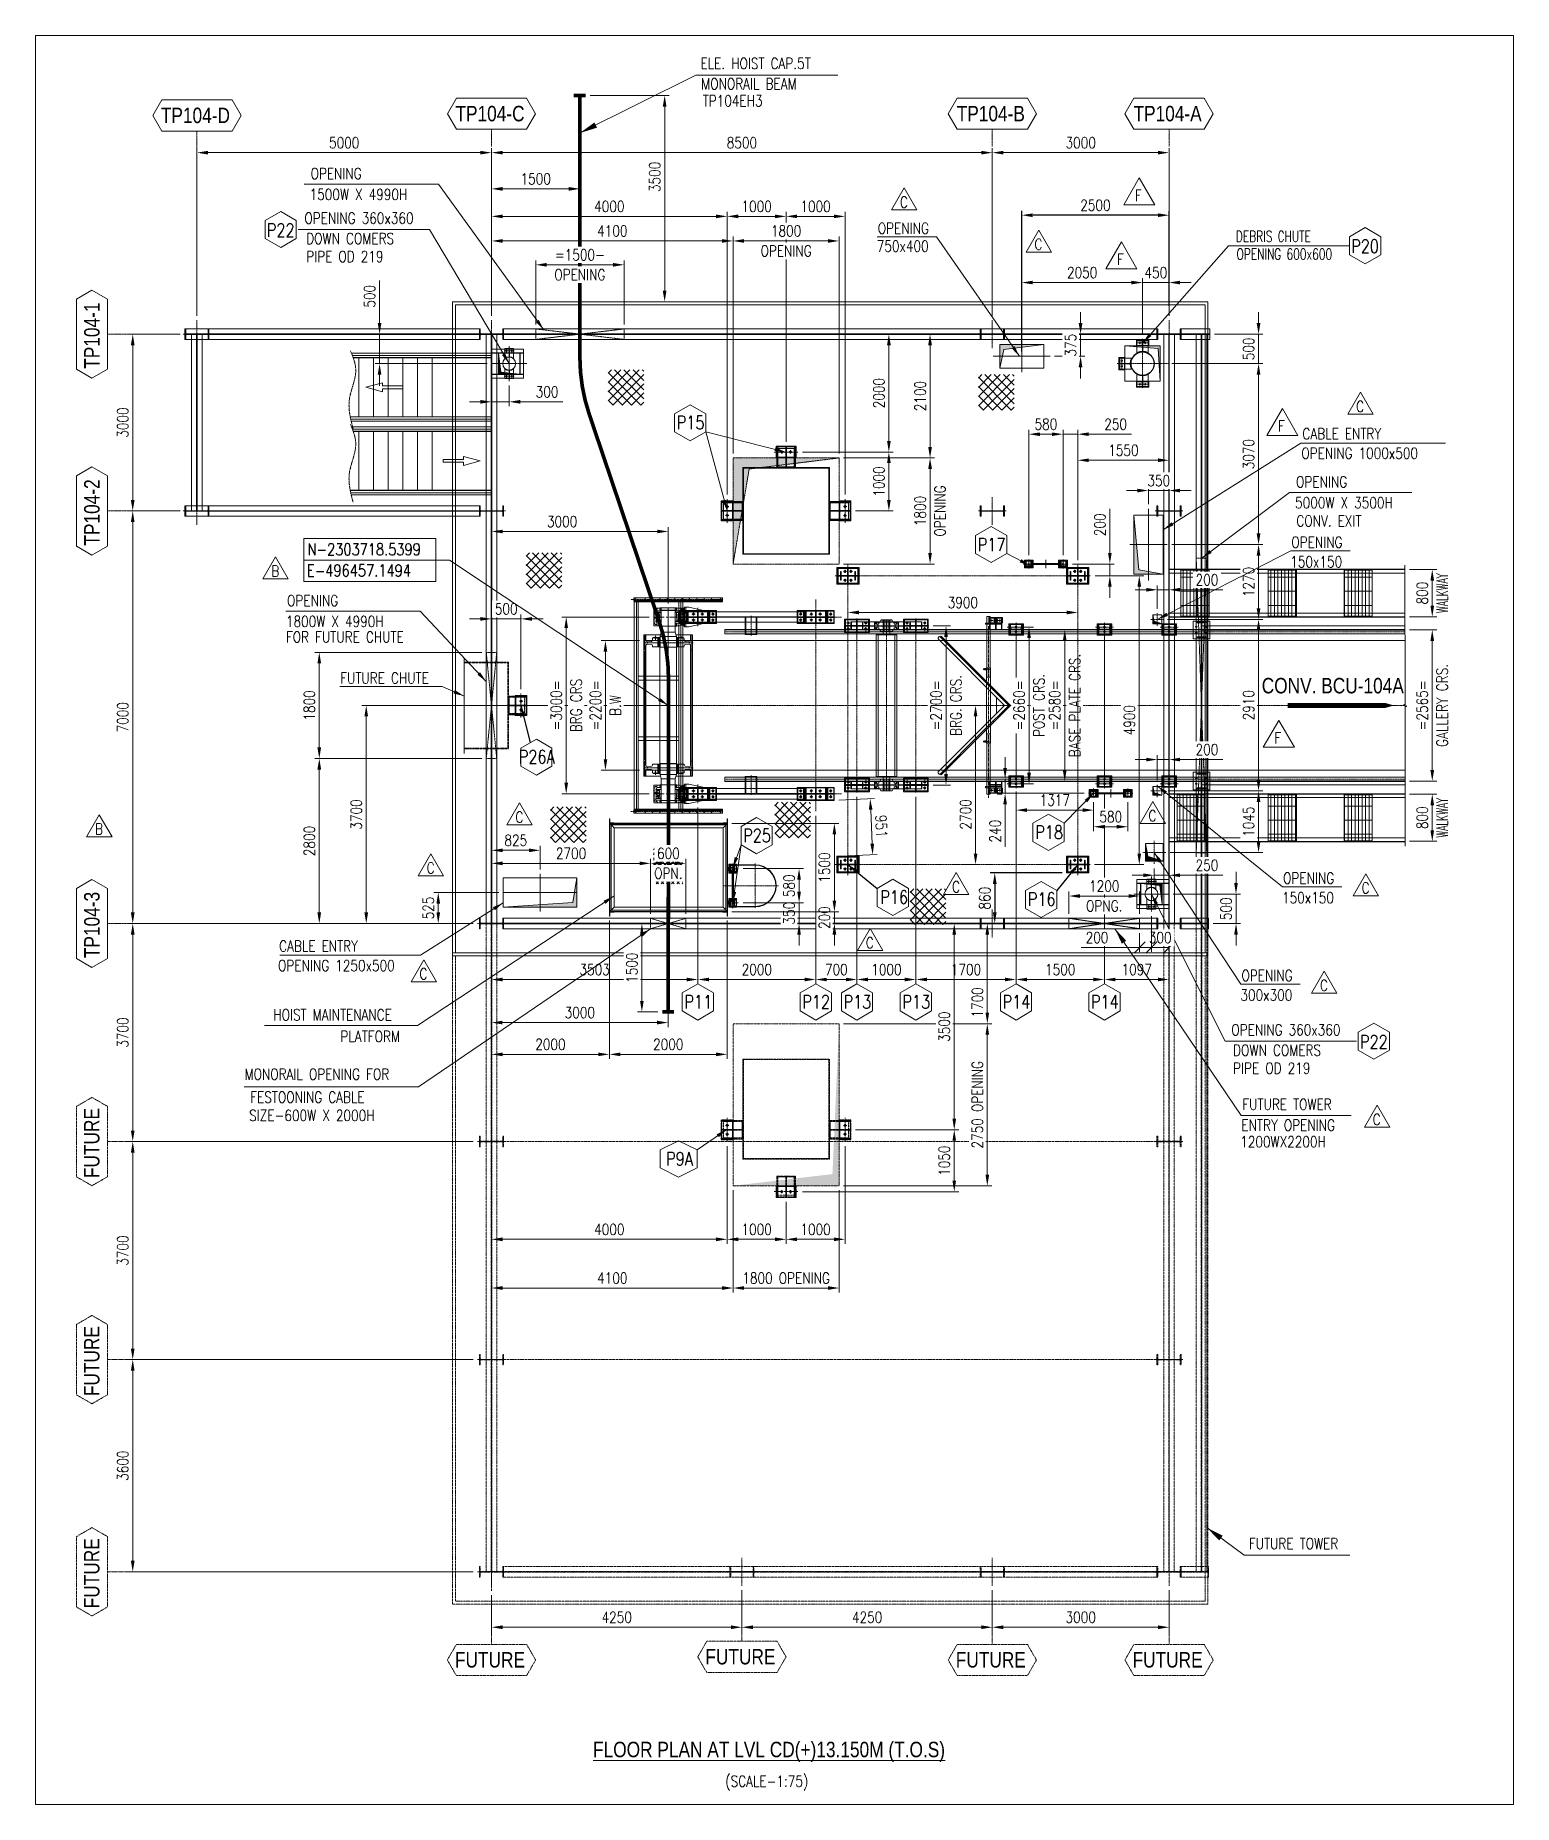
# Model space of a CAD drawing. Header units: inches. Extents: x 209270 to 234360, y -180214 to -150194.
import ezdxf
from ezdxf.enums import TextEntityAlignment as Align

# ---------------------------------------------------------------- set-up
doc = ezdxf.new("R2010")
doc.units = ezdxf.units.IN
doc.header["$LTSCALE"] = 10
doc.header["$MEASUREMENT"] = 0
for name, pattern in [('ACAD_ISO02W100', [15, 12, -3]), ('CENTER', [2, 1.25, -0.25, 0.25, -0.25]), ('CENTER2', [1.125, 0.75, -0.125, 0.125, -0.125]), ('HIDDEN', [0.375, 0.25, -0.125]), ('PHANTOM', [2.5, 1.25, -0.25, 0.25, -0.25, 0.25, -0.25])]:
    doc.linetypes.add(name, pattern=pattern)
doc.layers.get('Defpoints').update_dxf_attribs({"color": 69})
for name, color, linetype in [('$AUDIT_BAD_LAYER1', 7, 'Continuous'), ('1', 7, 'Continuous'), ('ABS28X16X190DXF_CONTINUOUS_LINE', 7, 'Continuous'), ('C-ROAD-STAN', 11, 'Continuous'), ('HL', 2, 'HIDDEN')]:
    doc.layers.add(name, color=color, linetype=linetype)
for name, color, linetype, lineweight in [('adani logo', 7, 'Continuous', 15), ('All Bought', 110, 'Continuous', 9), ('AM_5', 3, 'Continuous', 0), ('AM_VIEWS', 1, 'Continuous', 0), ('Belt', 4, 'Continuous', 9), ('BOX', 1, 'Continuous', 5), ('CEN', 1, 'CENTER', 9), ('CENETR LINE', 1, 'CENTER2', 9), ('CENTER', 1, 'CENTER', 9), ('CENTERLINE', 1, 'CENTER2', 9), ('Chute', 191, 'Continuous', 9), ('CIVIL', 6, 'Continuous', 9), ('DIM', 42, 'Continuous', 13), ('DIM.', 42, 'Continuous', 13), ('handrail', 11, 'FENCELINE1', 9), ('HATCH', 252, 'Continuous', 0), ('HIDDDEN', 3, 'HIDDEN', 9), ('HIDDEN', 3, 'HIDDEN', 9), ('hoist', 221, 'Continuous', 9), ('MAIN OBJECT', 2, 'Continuous', 18), ('OBJECT', 2, 'Continuous', 18), ('PANTHOM', 8, 'PHANTOM', 0), ('PHANTOM', 8, 'PHANTOM', 0), ('plumer block', 3, 'Continuous', 5), ('REV-B', 6, 'Continuous', 5), ('REV-C', 3, 'Continuous', 18), ('REV-F', 30, 'Continuous', 9), ('Sheeting', 4, 'Continuous', 0), ('STR25', 30, 'Continuous', 5), ('STRUC-25HD', 3, 'HIDDEN', 5), ('TEXT', 4, 'Continuous', 13), ('TEXT_2.5', 4, 'Continuous', 9)]:
    doc.layers.add(name, color=color, linetype=linetype, lineweight=lineweight)
doc.styles.get("Standard").update_dxf_attribs({"font": 'arial.ttf'})
doc.styles.add('TEXT_225', font='ROMANS.shx', dxfattribs={"width": 0.8})
doc.styles.add('TEXT_350', font='arial.ttf', dxfattribs={"width": 0.8, "height": 3.5})
doc.linetypes.add('Amzigzag', pattern='A,0.0001,[136,genltshp.shx,S=0.04,R=0,X=0,Y=0],-11', length=11.0001)
doc.linetypes.add('FENCELINE1', pattern='A,0.25,-0.1,[133,ltypeshp.shx,S=0.1,R=0,X=-0.1,Y=0],-0.1,1', length=1.45)
doc.dimstyles.new('ISGEC_100', dxfattribs={"dimscale": 100, "dimtxt": 2.5, "dimasz": 2.5, "dimexe": 1, "dimexo": 0.5, "dimgap": 1, "dimtad": 1, "dimdec": 0, "dimzin": 12, "dimdsep": 46, "dimtxsty": 'TEXT_225', "dimcen": 1, "dimclrd": 42, "dimclre": 42, "dimclrt": 4, "dimadec": 0, "dimazin": 0, "dimtfac": 1, "dimtdec": 0, "dimtmove": 0, "dimatfit": 0, "dimfxl": 1, "dimtfill": 1, "dimtolj": 1, "dimtzin": 0, "dimlwd": -1, "dimarcsym": 1})
doc.dimstyles.new('ISGEC_110', dxfattribs={"dimscale": 110, "dimtxt": 2.5, "dimasz": 2.5, "dimexe": 1, "dimexo": 0.75, "dimgap": 1, "dimtad": 1, "dimdec": 0, "dimzin": 1, "dimdsep": 46, "dimtxsty": 'Standard', "dimcen": 0, "dimclrd": 42, "dimclre": 42, "dimclrt": 4, "dimadec": 0, "dimazin": 0, "dimtfac": 1, "dimtdec": 0, "dimtmove": 0, "dimatfit": 3, "dimfxl": 1, "dimtfill": 1, "dimtolj": 1, "dimtzin": 0, "dimlwd": -1, "dimlwe": -1, "dimarcsym": 0})
doc.dimstyles.new('ISGEC_75', dxfattribs={"dimscale": 75, "dimtxt": 2.5, "dimasz": 2.5, "dimexe": 1, "dimexo": 1, "dimgap": 1, "dimtad": 1, "dimdec": 0, "dimzin": 1, "dimdsep": 46, "dimtxsty": 'TEXT_225', "dimcen": 0, "dimclrd": 42, "dimclre": 42, "dimclrt": 4, "dimadec": 0, "dimazin": 0, "dimtfac": 1, "dimtdec": 0, "dimtmove": 0, "dimatfit": 3, "dimfxl": 1, "dimtfill": 1, "dimtolj": 1, "dimtzin": 0, "dimlwd": -1, "dimlwe": -1, "dimarcsym": 0})

msp = doc.modelspace()

# ---------------------------------------------------------------- texts
at = {"layer": 'PHANTOM', "style": 'TEXT_350', "width": 0.8}
for p in [(210229, -168989, 0), (210229, -172689, 0), (210229, -176289, 0)]:
    msp.add_text('FUTURE', height=262.5, rotation=90, dxfattribs=at).set_placement(p, align=Align.MIDDLE)
for p in [(216986.5, -177759.1, 0), (221236.5, -177706.4, 0), (225486.5, -177759.1, 0), (228486.5, -177759.1, 0)]:
    msp.add_text('FUTURE', height=262.5, dxfattribs=at).set_placement(p, align=Align.MIDDLE)
at = {"layer": 'TEXT'}
for s, height, style, width, p in [('ELE. HOIST CAP.5T', 187.5, 'TEXT_225', 0.8, (220559.2, -150763.4)), ('MONORAIL BEAM', 187.5, 'TEXT_225', 0.8, (220569.9, -151110.2)), ('TP104EH3', 187.5, 'TEXT_225', 0.8, (220596.4, -151398.6)), ('DEBRIS CHUTE', 187.5, 'TEXT_225', 0.7, (229646.5, -153697.8, -1013879.1)), ('OPENING 600x600', 187.5, 'TEXT_225', 0.7, (229657.2, -153998.5, -1013879.1)), ('CABLE ENTRY ', 187.5, 'TEXT_225', 0.8, (230775.3, -157047.3, 1013879.1)), ('OPENING 1000x500', 187.5, 'TEXT_225', 0.8, (230757.2, -157379.1, 1013879.1)), ('OPENING', 187.5, 'TEXT_225', 0.8, (230667.6, -157863.7, -179311.9)), ('5000W X 3500H', 187.5, 'TEXT_225', 0.8, (230651, -158217.3, -179311.9)), ('CONV. EXIT', 187.5, 'TEXT_225', 0.8, (230672.4, -158527.3, -179311.9)), ('OPENING', 187.5, 'TEXT_225', 0.8, (230587.2, -158888.7, -4.7)), ('150x150', 187.5, 'TEXT_225', 0.8, (230569.1, -159220.5, -4.7)), ('CONV. BCU-104A', 262.5, 'TEXT_350', 0.8, (230084.4, -161359.1)), ('OPENING', 187.5, 'TEXT_225', 0.8, (230447.5, -164587.7, -4.7)), ('150x150', 187.5, 'TEXT_225', 0.8, (230429.4, -164919.5, -4.7)), ('CABLE ENTRY ', 187.5, 'TEXT_225', 0.8, (213407.7, -165739.7)), ('OPENING 1250x500', 187.5, 'TEXT_225', 0.8, (213389.6, -166071.5)), ('OPENING', 187.5, 'TEXT_225', 0.8, (229741.1, -166240, -4.7)), ('300x300', 187.5, 'TEXT_225', 0.8, (229723, -166571.8, -4.7)), ('HOIST MAINTENANCE', 187.5, 'TEXT_225', 0.8, (213309.1, -166907, -179311.9)), (' PLATFORM', 187.5, 'TEXT_225', 0.8, (214345.8, -167274, -179311.9)), ('OPENING 360x360', 187.5, 'TEXT_225', 0.8, (229569.6, -167162.5)), ('DOWN COMERS ', 187.5, 'TEXT_225', 0.8, (229599.4, -167507.8)), ('MONORAIL OPENING FOR ', 187.5, 'TEXT_225', 0.8, (212820.2, -167915.1)), ('PIPE OD 219', 187.5, 'TEXT_225', 0.8, (229599.4, -167813.4)), ('FESTOONING CABLE', 187.5, 'TEXT_225', 0.8, (212916.8, -168304.5)), ('FUTURE TOWER', 187.5, 'TEXT_225', 0.8, (229755, -168426.3, -1280958269.6)), ('SIZE-600W X 2000H', 187.5, 'TEXT_225', 0.8, (212898.9, -168614.5)), ('ENTRY OPENING', 187.5, 'TEXT_225', 0.8, (229740.1, -168779.3, -1280958269.6)), ('1200WX2200H', 187.5, 'TEXT_225', 0.8, (229719.6, -169061.3, -1280958269.6)), ('FUTURE TOWER', 187.5, 'TEXT_225', 0.8, (229866.5, -175879.1, 6574205.8))]:
    msp.add_text(s, height=height, dxfattribs=dict(at, style=style, width=width)).set_placement(p)
at = {"layer": 'TEXT', "style": 'TEXT_350', "width": 0.8}
for s, p in [('TP104-D', (211986.5, -151551.5, 0)), ('TP104-C', (216986.5, -151521, 0)), ('TP104-B', (225486.5, -151521, 0)), ('TP104-A', (228486.5, -151521, 0))]:
    msp.add_text(s, height=262.5, dxfattribs=at).set_placement(p, align=Align.MIDDLE)
at = {"layer": 'TEXT', "width": 0.8}
for s, height, style, p in [('P20', 225, 'TEXT_225', (231838.5, -153772.3, -8484567.5)), ('P17', 225, 'TEXT_225', (225499.7, -158836.1)), ('P11', 225, 'TEXT_225', (220521.8, -166592)), ('P12', 225, 'TEXT_225', (222521.8, -166592)), ('P13', 225, 'TEXT_225', (223221.7, -166592)), ('P13', 225, 'TEXT_225', (224221.7, -166592)), ('P14', 225, 'TEXT_225', (225921.7, -166592)), ('P14', 225, 'TEXT_225', (227421.7, -166592)), ('P22', 225, 'TEXT_225', (231987.7, -167271.5, 69285249.3)), ('%%UFLOOR PLAN AT LVL CD(+)13.150M (T.O.S)', 262.5, 'TEXT_350', (221722.3, -179279.3, 684096294.8)), ('(SCALE-1:75)', 187.5, 'TEXT_225', (221684.4, -179817.6))]:
    msp.add_text(s, height=height, dxfattribs=dict(at, style=style)).set_placement(p, align=Align.MIDDLE_CENTER)
at = {"layer": 'TEXT', "style": 'TEXT_350', "width": 0.8}
for s, p in [('TP104-1', (210229, -155289, 0)), ('TP104-2', (210229, -158289, 0)), ('TP104-3', (210229, -165289, 0))]:
    msp.add_text(s, height=262.5, rotation=90, dxfattribs=at).set_placement(p, align=Align.MIDDLE)

# ---------------------------------------------------------------- blocks, each defined once
blk = doc.blocks.new('A$C426f7GU6TT')
at = {"layer": 'CEN'}
for p, q in [((-236, 0), (236, 0)), ((0, 236), (0, -236))]:
    blk.add_line(p, q, dxfattribs=at)
blk.add_circle((0, 0), 5, dxfattribs=at)
at = {"layer": 'MAIN OBJECT'}
blk.add_lwpolyline([(4, -180, 0.414214), (15, -190), (89, -190), (89, -205), (-89, -205), (-89, -190), (-15, -190, 0.414214), (-4, -180), (-4, 180, 0.414214), (-15, 190), (-89, 190), (-89, 205), (89, 205), (89, 190), (15, 190, 0.414214), (4, 180), (4, -180)], format="xyb", dxfattribs=at)
blk = doc.blocks.new('A$C89229f85')
at = {"layer": 'DIM'}
blk.add_lwpolyline([(0, 0, 0, 312, 0), (-542, 0, 125, 125, 0), (-2573, 0, 125, 125, 0)], format="xyseb", dxfattribs=at)
blk = doc.blocks.new('A$C2b8f591a')
at = {"layer": 'CEN'}
blk.add_line((0, 23, 0), (0, -313, 0), dxfattribs=at)
at = {"layer": 'HIDDDEN'}
for p, q in [((100, 0), (-100, 0)), ((-100, -85), (-100, 0)), ((-89, -290), (-89, 0)), ((89, -290), (89, 0)), ((100, -85), (100, 0))]:
    blk.add_line(p, q, dxfattribs=at)
at = {"layer": 'MAIN OBJECT'}
for p, q in [((-100, -290), (-100, -85)), ((-100, -290), (100, -290)), ((100, -290), (100, -85))]:
    blk.add_line(p, q, dxfattribs=at)
blk = doc.blocks.new('*D291')
at = {"layer": 'Defpoints', "color": 0, "transparency": 16777216}
for p in [(219718, -161564), (214886, -165264), (216776, -165264, 1)]:
    blk.add_point(p, dxfattribs=at)
at = {"layer": 'DIM', "color": 42, "transparency": 16777216}
for p, q in [((219643, -161564), (214811, -161564)), ((214886, -161751), (214886, -165076)), ((216701, -165264), (214811, -165264))]:
    blk.add_line(p, q, dxfattribs=at)
for points in [[(214855, -161751), (214917, -161751), (214886, -161564)], [(214855, -165076), (214917, -165076), (214886, -165264)]]:
    blk.add_solid(points, dxfattribs=at)
at = {"layer": 'DIM', "color": 4, "transparency": 16777216, "insert": (214717, -163414), "char_height": 187.5, "attachment_point": 5, "rotation": 90, "style": 'TEXT_225', "bg_fill": 3, "box_fill_scale": 1.25, "bg_fill_color": 256, "bg_fill_true_color": 13158600, "bg_fill_transparency": 0}
blk.add_mtext('\\A1;3700', dxfattribs=at)
blk = doc.blocks.new('*D295')
at = {"layer": 'Defpoints', "color": 0, "transparency": 16777216}
for p in [(210923, -158264), (211803, -158264, 0), (216540, -165264, 1)]:
    blk.add_point(p, dxfattribs=at)
at = {"layer": 'DIM', "color": 42, "transparency": 16777216}
for p, q in [((211728, -158264), (210848, -158264)), ((210923, -165076), (210923, -158451)), ((216465, -165264), (210848, -165264))]:
    blk.add_line(p, q, dxfattribs=at)
for points in [[(210891, -158451), (210954, -158451), (210923, -158264)], [(210891, -165076), (210954, -165076), (210923, -165264)]]:
    blk.add_solid(points, dxfattribs=at)
at = {"layer": 'DIM', "color": 4, "transparency": 16777216, "insert": (210754, -161764), "char_height": 187.5, "attachment_point": 5, "rotation": 90, "style": 'TEXT_225', "bg_fill": 3, "box_fill_scale": 1.25, "bg_fill_color": 256, "bg_fill_true_color": 13158600, "bg_fill_transparency": 0}
blk.add_mtext('\\A1;7000', dxfattribs=at)
blk = doc.blocks.new('*D292')
at = {"layer": 'Defpoints', "color": 0, "transparency": 16777216}
for p in [(210923, -155264), (211803, -155264, 0), (211803, -158264, 0)]:
    blk.add_point(p, dxfattribs=at)
at = {"layer": 'DIM', "color": 42, "transparency": 16777216}
for p, q in [((211728, -155264), (210848, -155264)), ((210923, -158076), (210923, -155451)), ((211728, -158264), (210848, -158264))]:
    blk.add_line(p, q, dxfattribs=at)
for points in [[(210891, -155451), (210954, -155451), (210923, -155264)], [(210891, -158076), (210954, -158076), (210923, -158264)]]:
    blk.add_solid(points, dxfattribs=at)
at = {"layer": 'DIM', "color": 4, "transparency": 16777216, "insert": (210754, -156764), "char_height": 187.5, "attachment_point": 5, "rotation": 90, "style": 'TEXT_225', "bg_fill": 3, "box_fill_scale": 1.25, "bg_fill_color": 256, "bg_fill_true_color": 13158600, "bg_fill_transparency": 0}
blk.add_mtext('\\A1;3000', dxfattribs=at)
blk = doc.blocks.new('*D293')
at = {"layer": 'Defpoints', "color": 0, "transparency": 16777216}
for p in [(225512, -152184), (217012, -155028), (225512, -155028)]:
    blk.add_point(p, dxfattribs=at)
at = {"layer": 'DIM', "color": 42, "transparency": 16777216}
for p, q in [((217012, -154953), (217012, -152109)), ((217199, -152184), (225324, -152184)), ((225512, -154953), (225512, -152109))]:
    blk.add_line(p, q, dxfattribs=at)
for points in [[(217199, -152153), (217199, -152215), (217012, -152184)], [(225324, -152153), (225324, -152215), (225512, -152184)]]:
    blk.add_solid(points, dxfattribs=at)
at = {"layer": 'DIM', "color": 4, "transparency": 16777216, "insert": (221262, -152015), "char_height": 187.5, "attachment_point": 5, "style": 'TEXT_225', "bg_fill": 3, "box_fill_scale": 1.25, "bg_fill_color": 256, "bg_fill_true_color": 13158600, "bg_fill_transparency": 0}
blk.add_mtext('\\A1;8500', dxfattribs=at)
blk = doc.blocks.new('*D294')
at = {"layer": 'Defpoints', "color": 0, "transparency": 16777216}
for p in [(212012, -152184), (212012, -155028), (217012, -155028)]:
    blk.add_point(p, dxfattribs=at)
at = {"layer": 'DIM', "color": 42, "transparency": 16777216}
for p, q in [((212012, -154953), (212012, -152109)), ((216824, -152184), (212199, -152184)), ((217012, -154953), (217012, -152109))]:
    blk.add_line(p, q, dxfattribs=at)
for points in [[(212199, -152153), (212199, -152215), (212012, -152184)], [(216824, -152153), (216824, -152215), (217012, -152184)]]:
    blk.add_solid(points, dxfattribs=at)
at = {"layer": 'DIM', "color": 4, "transparency": 16777216, "insert": (214512, -152015), "char_height": 187.5, "attachment_point": 5, "style": 'TEXT_225', "bg_fill": 3, "box_fill_scale": 1.25, "bg_fill_color": 256, "bg_fill_true_color": 13158600, "bg_fill_transparency": 0}
blk.add_mtext('\\A1;5000', dxfattribs=at)
blk = doc.blocks.new('*D297')
at = {"layer": 'Defpoints', "color": 0, "transparency": 16777216}
for p in [(217012, -158612), (220012, -159909, 0), (217012, -160137, 1)]:
    blk.add_point(p, dxfattribs=at)
at = {"layer": 'DIM', "color": 42, "transparency": 16777216}
for p, q in [((217012, -160062), (217012, -158537)), ((219824, -158612), (217199, -158612)), ((220012, -159834), (220012, -158537))]:
    blk.add_line(p, q, dxfattribs=at)
for points in [[(217199, -158581), (217199, -158643), (217012, -158612)], [(219824, -158581), (219824, -158643), (220012, -158612)]]:
    blk.add_solid(points, dxfattribs=at)
at = {"layer": 'DIM', "color": 4, "transparency": 16777216, "insert": (218210, -158443), "char_height": 187.5, "attachment_point": 5, "style": 'TEXT_225', "bg_fill": 3, "box_fill_scale": 1.25, "bg_fill_color": 256, "bg_fill_true_color": 13158600, "bg_fill_transparency": 0}
blk.add_mtext('\\A1;3000', dxfattribs=at)
blk = doc.blocks.new('g.n')
at = {"color": 0, "ltscale": 3.5}
for p, q in [((5685, 3486), (5683, 3485)), ((5683, 3485), (5683, 3482)), ((5696, 3486), (5685, 3486)), ((5686, 3492), (5687, 3494)), ((5686, 3492), (5694, 3492)), ((5693, 3494), (5687, 3494)), ((5687, 3490), (5694, 3490)), ((5687, 3485), (5687, 3482)), ((5694, 3492), (5693, 3494)), ((5694, 3485), (5694, 3482)), ((5696, 3486), (5698, 3485)), ((5698, 3485), (5698, 3482))]:
    blk.add_line(p, q, dxfattribs=at)
blk.add_line((5683, 3482), (5698, 3482))
for centre, radius, start, end in [((5679, 3492), 7.7, 296.9902, 347.5722), ((5685, 3484), 2.09, 25.5915, 90), ((5688, 3491), 1.26, 172.0738, 233.491), ((5690, 3480), 6.59, 55.0397, 124.9603), ((5693, 3491), 1.26, 306.509, 7.9262), ((5701, 3492), 7.7, 192.4278, 243.0098), ((5696, 3484), 2.09, 90, 154.4085)]:
    blk.add_arc(centre, radius, start, end, dxfattribs=at)
blk = doc.blocks.new('A$C7d42b53c')
at = {"layer": 'All Bought'}
h = blk.add_hatch(color=5, dxfattribs=at)
h.dxf.hatch_style = 1
h.set_gradient(color1=(0, 0, 255), color2=(255, 255, 0), tint=1)
edge = h.paths.add_edge_path()
edge.add_ellipse((-150, 382), major_axis=(3.3, 0), ratio=0.55, start_angle=0, end_angle=360)
h = blk.add_hatch(dxfattribs=at)
h.set_pattern_fill('ANSI31', color=256, scale=1.1, angle=90)
h.set_pattern_definition([(135, (-66904.0787, -158575.442), (-2.46957043, -2.46957043), [])])
h.paths.add_polyline_path([(-37, 468), (-48, 468), (-48, 462), (-37, 462)])
h = blk.add_hatch(dxfattribs=at)
h.set_pattern_fill('ANSI31', color=256, scale=1.1, angle=90)
h.set_pattern_definition([(135, (-66873.2787, -158575.442), (-2.46957043, -2.46957043), [])])
h.paths.add_polyline_path([(64, 462), (75, 462), (75, 468), (64, 468)])
h = blk.add_hatch(color=5, dxfattribs=at)
h.dxf.hatch_style = 1
h.set_gradient(color1=(0, 0, 255), color2=(255, 255, 0), tint=1)
edge = h.paths.add_edge_path()
edge.add_ellipse((149, 382), major_axis=(-3.3, 0), ratio=0.55, start_angle=0, end_angle=360, ccw=False)
h = blk.add_hatch(color=5, dxfattribs=at)
h.dxf.hatch_style = 1
h.set_gradient(color1=(0, 0, 255), color2=(255, 255, 0), tint=1)
edge = h.paths.add_edge_path()
edge.add_ellipse((-150, 138), major_axis=(3.3, 0), ratio=0.55, start_angle=0, end_angle=360, ccw=False)
h = blk.add_hatch(color=5, dxfattribs=at)
h.dxf.hatch_style = 1
h.set_gradient(color1=(0, 0, 255), color2=(255, 255, 0), tint=1)
edge = h.paths.add_edge_path()
edge.add_ellipse((149, 138), major_axis=(-3.3, 0), ratio=0.55, start_angle=0, end_angle=360)
for p, q in [((-155, 116), (-155, 404)), ((-153, 404), (-155, 404)), ((-155, 380), (155, 380)), ((-153, 381), (-154, 381)), ((-146, 404), (-153, 404)), ((-146, 384), (-153, 384)), ((-153, 381), (-153, 384)), ((-150, 500), (-150, 438)), ((-150, 404), (-150, 438)), ((-144, 405), (-150, 405)), ((-146, 380), (-146, 384)), ((-104, 380), (-146, 380)), ((-144, 393), (-146, 404)), ((-144, 505), (-134, 505)), ((-142, 394), (-144, 405)), ((-133, 393), (-144, 393)), ((-134, 394), (-142, 394)), ((-132, 404), (-133, 393)), ((-123, 404), (-132, 404)), ((-122, 393), (-123, 404)), ((-111, 393), (-122, 393)), ((-121, 505), (7, 505)), ((-113, 394), (-121, 394)), ((-111, 405), (-113, 394)), ((-106, 405), (-111, 405)), ((-110, 404), (-111, 393)), ((-104, 404), (-110, 404)), ((-106, 457), (-106, 404)), ((-104, 404), (-104, 380)), ((-87, 474), (-89, 474)), ((-80, 380), (-80, 467)), ((-48, 463), (-76, 463)), ((-40, 426), (-75, 426)), ((-75, 426), (-75, 380)), ((-32, 402), (-75, 402)), ((-75, 402), (-73, 402)), ((-75, 402), (-74, 401)), ((72, 380), (-75, 380)), ((-34, 401), (-74, 401)), ((-40, 430), (-72, 430)), ((-43, 469), (-48, 469)), ((-48, 469), (-48, 463)), ((13, 468), (-48, 468)), ((-48, 463), (-48, 430)), ((-40, 430), (-47, 442)), ((-44, 442), (-47, 442)), ((-37, 430), (-44, 442)), ((-43, 468), (-43, 469)), ((-40, 430), (-40, 402)), ((-37, 465), (-37, 402)), ((-37, 449), (-30, 443)), ((60, 468), (-34, 468)), ((-32, 402), (-34, 401)), ((71, 406), (-32, 402)), ((-30, 443), (-27, 417)), ((5, 453), (9, 421)), ((18, 421), (9, 421)), ((75, 468), (13, 468)), ((21, 453), (18, 421)), ((19, 505), (144, 505)), ((56, 443), (54, 417)), ((64, 449), (56, 443)), ((64, 465), (64, 405)), ((75, 469), (69, 469)), ((69, 469), (69, 468)), ((71, 406), (72, 380)), ((75, 463), (75, 469)), ((89, 463), (75, 463)), ((75, 463), (75, 380)), ((104, 404), (104, 380)), ((104, 404), (110, 404)), ((104, 380), (146, 380)), ((106, 404), (106, 446)), ((111, 405), (106, 405)), ((110, 404), (111, 393)), ((113, 394), (111, 405)), ((111, 393), (122, 393)), ((121, 394), (113, 394)), ((123, 405), (121, 394)), ((122, 393), (123, 404)), ((132, 405), (123, 405)), ((123, 404), (132, 404)), ((134, 394), (132, 405)), ((132, 404), (133, 393)), ((133, 393), (144, 393)), ((142, 394), (134, 394)), ((144, 405), (142, 394)), ((149, 405), (144, 405)), ((144, 393), (145, 404)), ((145, 404), (153, 404)), ((146, 380), (146, 384)), ((146, 384), (153, 384)), ((149, 500), (149, 438)), ((149, 438), (149, 404)), ((153, 404), (155, 404)), ((153, 381), (153, 384)), ((153, 381), (154, 381)), ((155, 116), (155, 404)), ((155, 140), (-155, 140)), ((-146, 116), (-155, 116)), ((-153, 139), (-154, 139)), ((-153, 139), (-153, 136)), ((-146, 136), (-153, 136)), ((-153, 44), (-153, 26)), ((-135, 36), (-153, 35)), ((-150, 68), (-150, 115)), ((-150, 115), (-144, 115)), ((-141, 8), (-149, 66)), ((-149, 66), (-149, 50)), ((-142, 50), (-147, 50)), ((-135, 21), (-147, 21)), ((-146, 140), (-146, 136)), ((-104, 140), (-146, 140)), ((-144, 127), (-146, 116)), ((-135, 36), (-145, 15)), ((-133, 127), (-144, 127)), ((-144, 115), (-142, 126)), ((-142, 126), (-134, 126)), ((-140, 0), (-140, 6)), ((140, 0), (-140, 0)), ((-134, 126), (-132, 115)), ((-132, 116), (-133, 127)), ((-123, 116), (-132, 116)), ((-132, 115), (-123, 115)), ((-122, 127), (-123, 116)), ((-123, 115), (-121, 126)), ((-111, 127), (-122, 127)), ((-121, 126), (-113, 126)), ((-113, 126), (-111, 115)), ((-110, 116), (-111, 127)), ((-111, 115), (-106, 115)), ((-104, 116), (-110, 116)), ((-106, 116), (-106, 39)), ((-104, 116), (-104, 140)), ((-89, 22), (-87, 22)), ((-80, 42), (-80, 140)), ((-80, 29), (-80, 42)), ((-75, 84), (-75, 140)), ((-75, 84), (-75, 140)), ((72, 140), (-75, 140)), ((-75, 118), (-74, 119)), ((-32, 118), (-75, 118)), ((-75, 118), (-73, 118)), ((-40, 84), (-75, 84)), ((-75, 48), (-48, 48)), ((-34, 119), (-74, 119)), ((-40, 80), (-72, 80)), ((-48, 80), (-48, 48)), ((-48, 48), (-48, 41)), ((-48, 41), (-43, 41)), ((-40, 80), (-47, 68)), ((-44, 68), (-47, 68)), ((-37, 80), (-44, 68)), ((-43, 41), (-43, 42)), ((-43, 42), (69, 42)), ((-40, 80), (-40, 118)), ((-37, 45), (-37, 118)), ((-37, 61), (-30, 67)), ((-32, 118), (-34, 119)), ((-32, 118), (-34, 119)), ((60, 42), (-34, 42)), ((71, 114), (-32, 118)), ((71, 114), (-32, 118)), ((-30, 67), (-27, 93)), ((5, 57), (9, 89)), ((18, 89), (9, 89)), ((21, 57), (18, 89)), ((56, 67), (54, 93)), ((64, 61), (56, 67)), ((64, 45), (64, 115)), ((69, 42), (69, 41)), ((69, 41), (75, 41)), ((71, 114), (72, 140)), ((71, 114), (72, 140)), ((75, 140), (75, 48)), ((75, 41), (75, 48)), ((75, 48), (89, 48)), ((104, 140), (146, 140)), ((104, 116), (104, 140)), ((104, 116), (110, 116)), ((106, 64), (106, 116)), ((106, 115), (111, 115)), ((110, 116), (111, 127)), ((111, 127), (122, 127)), ((111, 115), (113, 126)), ((113, 126), (121, 126)), ((121, 126), (123, 115)), ((122, 127), (123, 116)), ((123, 116), (132, 116)), ((123, 115), (132, 115)), ((132, 116), (133, 127)), ((132, 115), (134, 126)), ((133, 127), (144, 127)), ((134, 126), (142, 126)), ((140, 6), (140, 0)), ((149, 66), (141, 8)), ((142, 126), (144, 115)), ((144, 127), (145, 116)), ((144, 115), (149, 115)), ((145, 116), (155, 116)), ((146, 140), (146, 136)), ((146, 136), (153, 136)), ((149, 116), (149, 68)), ((153, 139), (153, 136)), ((153, 139), (154, 139))]:
    blk.add_line(p, q, dxfattribs=at)
at = {"layer": 'All Bought', "ltscale": 3.43245}
for p, q in [((-127, 461), (-127, 457)), ((127, 457), (127, 461))]:
    blk.add_line(p, q, dxfattribs=at)
at = {"layer": 'All Bought', "ltscale": 26.877386}
for p, q in [((6, 468), (6, 505)), ((7, 468), (7, 505)), ((19, 468), (19, 505)), ((20, 505), (20, 468))]:
    blk.add_line(p, q, dxfattribs=at)
at = {"layer": 'All Bought', "ltscale": 50}
for p, q in [((-142, 50), (-135, 50)), ((-135, 50), (-135, 36))]:
    blk.add_line(p, q, dxfattribs=at)
at = {"layer": 'All Bought'}
for points in [[(-37, 468), (-48, 468), (-48, 462), (-37, 462)], [(64, 468), (75, 468), (75, 462), (64, 462)]]:
    blk.add_lwpolyline(points, close=True, dxfattribs=at)
for centre, radius, start, end in [((-154, 381), 0.66, 180, 270), ((-72, 426), 3.3, 90, 180), ((-34, 465), 3.3, 90, 180), ((-18, 492), 75.8, 254.9007, 290.253), ((13, 355), 98.2, 63.9134, 116.0866), ((44, 492), 75.8, 249.747, 285.0993), ((60, 465), 3.3, 0, 90), ((154, 381), 0.66, 270, 0), ((-154, 139), 0.66, 90, 180), ((-148, 45), 4.91, 85.1491, 187.4661), ((-143, 43), 9.68, 135.685, 229.3917), ((-144, 29), 8.71, 128.6442, 238.4927), ((-147, 26), 5.5, 180.4137, 272.2015), ((-144, 68), 5.5, 180, 204.6417), ((-143, 6), 2.2, 180, 260.4059), ((-143, 1), 2.79, 6.3737, 108.57), ((-146, 6), 5.5, 0, 24.6417), ((-89, 39), 16.5, 180, 270), ((-87, 29), 6.6, 270, 0), ((-75, 42), 5.5, 90, 180), ((-72, 84), 3.3, 180, 270), ((-18, 18), 75.8, 69.747, 105.0993), ((-34, 45), 3.3, 180, 270), ((-34, 45), 3.3, 180, 270), ((13, 155), 98.2, 243.9134, 296.0866), ((44, 18), 75.8, 74.9007, 110.253), ((60, 45), 3.3, 270, 0), ((89, 64), 16.5, 270, 0), ((145, 6), 5.5, 155.3583, 180), ((144, 68), 5.5, 335.3583, 0), ((154, 139), 0.66, 0, 90)]:
    blk.add_arc(centre, radius, start, end, dxfattribs=at)
for centre, major_axis in [((-150, 382), (3.3, 0)), ((149, 138), (-3.3, 0))]:
    blk.add_ellipse(centre, major_axis=major_axis, ratio=0.55, dxfattribs=at)
at = {"layer": 'All Bought', "extrusion": (0, 0, -1)}
for centre, major_axis, start_param, end_param in [((-128, 500), (-22, 0), 0, 0.003073), ((-128, 505), (-16.7, 0), 4.712389, 6.287425), ((-128, 505), (6.29, 0), 0.011262, 3.130331), ((13, 505), (6.29, 0), 0.011262, 3.130331), ((128, 500), (22, 0), 6.28011, 6.283183)]:
    blk.add_ellipse(centre, major_axis=major_axis, ratio=0.000622, start_param=start_param, end_param=end_param, dxfattribs=at)
at = {"layer": 'All Bought', "ltscale": 0.090823, "extrusion": (0, 0, -1)}
for centre, major_axis in [((-128, 505), (-6.29, 0)), ((-128, 505), (6.29, 0)), ((13, 505), (-6.29, 0)), ((13, 505), (6.29, 0))]:
    blk.add_ellipse(centre, major_axis=major_axis, ratio=0.000622, start_param=6.271924, end_param=6.294447, dxfattribs=at)
at = {"layer": 'All Bought', "ltscale": 1.578308, "extrusion": (0, 0, -1)}
blk.add_ellipse((-128, 394), major_axis=(7.24, 0), ratio=0.000622, start_param=0.242578, end_param=0.582696, dxfattribs=at)
at = {"layer": 'All Bought', "extrusion": (0, 0, -1)}
for centre, major_axis in [((149, 382), (-3.3, 0)), ((-150, 138), (3.3, 0))]:
    blk.add_ellipse(centre, major_axis=major_axis, ratio=0.55, dxfattribs=at)
at = {"layer": 'All Bought'}
for points, knots in [([(-144, 505), (-145, 505), (-146, 505), (-147, 504), (-147, 504), (-148, 504), (-148, 503), (-149, 502), (-149, 502), (-149, 501), (-150, 500), (-150, 500)], [0, 0, 0, 0, 0.1054269, 0.1054269, 0.2432705, 0.2432705, 0.3965866, 0.3965866, 0.5495154, 0.5495154, 0.6784358, 0.6784358, 0.6784358, 0.6784358]), ([(-150, 500), (-150, 500), (-149, 500), (-149, 501), (-149, 501), (-149, 502), (-149, 502), (-148, 503), (-148, 503), (-148, 504), (-147, 504), (-147, 504), (-147, 504), (-146, 505), (-146, 505), (-145, 505), (-145, 505), (-144, 505)], [0, 0, 0, 0, 0.0888576, 0.0888576, 0.1777152, 0.1777152, 0.2665731, 0.2665731, 0.3554311, 0.3554311, 0.4442894, 0.4442894, 0.5331477, 0.5331477, 0.6220064, 0.6220064, 0.7108651, 0.7108651, 0.7108651, 0.7108651]), ([(-150, 438), (-150, 438), (-150, 438), (-150, 438), (-150, 438), (-150, 438)], [-0.001174289, -0.001174289, -0.001174289, -0.001174289, -0.000650113, -0.000650113, 0, 0, 0, 0]), ([(-134, 394), (-133, 394), (-133, 394), (-133, 396), (-133, 396), (-133, 398), (-133, 399), (-132, 401), (-132, 403), (-132, 405)], [2.3836015, 2.3836015, 2.3836015, 2.3836015, 2.4838288, 2.4838288, 2.7150976, 2.7150976, 2.9463663, 2.9463663, 3.3713346, 3.3713346, 3.3713346, 3.3713346]), ([(-132, 405), (-131, 405), (-131, 405), (-129, 405), (-128, 405), (-128, 405), (-127, 405), (-126, 405), (-124, 405), (-124, 405), (-123, 405)], [-0.424669, -0.424669, -0.424669, -0.424669, -0.2155926, -0.2155926, 0, 0, 0, 0.2155926, 0.2155926, 0.424669, 0.424669, 0.424669, 0.424669]), ([(-123, 405), (-123, 403), (-123, 401), (-122, 399), (-122, 398), (-122, 396), (-122, 396), (-122, 394), (-122, 394), (-121, 394)], [0.9626443, 0.9626443, 0.9626443, 0.9626443, 1.3876126, 1.3876126, 1.6188814, 1.6188814, 1.8501501, 1.8501501, 1.9503774, 1.9503774, 1.9503774, 1.9503774]), ([(-121, 394), (-121, 394), (-121, 394), (-121, 394), (-121, 394), (-121, 394)], [0.7077487, 0.7077487, 0.7077487, 0.7077487, 0.8623955, 0.8623955, 0.8624667, 0.8624667, 0.8624667, 0.8624667]), ([(-89, 474), (-90, 474), (-91, 473), (-93, 473), (-94, 473), (-96, 472), (-97, 471), (-99, 470), (-100, 469), (-101, 468), (-102, 467), (-103, 465), (-104, 464), (-105, 462), (-105, 461), (-105, 459), (-106, 458), (-106, 457)], [0, 0, 0, 0, 0.27768, 0.27768, 0.555361, 0.555361, 0.833041, 0.833041, 1.110722, 1.110722, 1.388402, 1.388402, 1.666083, 1.666083, 1.943763, 1.943763, 2.221444, 2.221444, 2.221444, 2.221444]), ([(-80, 467), (-80, 467), (-80, 468), (-81, 469), (-81, 469), (-81, 470), (-81, 470), (-82, 471), (-82, 471), (-83, 472), (-83, 472), (-84, 473), (-84, 473), (-85, 473), (-85, 473), (-86, 473), (-86, 474), (-87, 474)], [-0.8885776, -0.8885776, -0.8885776, -0.8885776, -0.7775054, -0.7775054, -0.6664332, -0.6664332, -0.555361, -0.555361, -0.4442888, -0.4442888, -0.3332166, -0.3332166, -0.2221444, -0.2221444, -0.1110722, -0.1110722, 0, 0, 0, 0]), ([(-76, 463), (-76, 463), (-76, 463), (-77, 463), (-77, 463), (-78, 463), (-78, 463), (-79, 463), (-79, 464), (-79, 464), (-79, 464), (-80, 465), (-80, 465), (-80, 465), (-80, 466), (-80, 466), (-80, 467), (-80, 467)], [1.1847701, 1.1847701, 1.1847701, 1.1847701, 1.2588182, 1.2588182, 1.3328664, 1.3328664, 1.4069145, 1.4069145, 1.4809626, 1.4809626, 1.5550108, 1.5550108, 1.6290589, 1.6290589, 1.703107, 1.703107, 1.7771552, 1.7771552, 1.7771552, 1.7771552]), ([(106, 446), (106, 447), (105, 448), (105, 450), (105, 451), (104, 453), (103, 454), (102, 456), (101, 457), (100, 458), (99, 459), (97, 460), (96, 461), (94, 462), (93, 462), (91, 462), (90, 463), (89, 463)], [-2.221444, -2.221444, -2.221444, -2.221444, -1.943763, -1.943763, -1.666083, -1.666083, -1.388402, -1.388402, -1.110722, -1.110722, -0.833041, -0.833041, -0.555361, -0.555361, -0.27768, -0.27768, 0, 0, 0, 0]), ([(144, 505), (145, 505), (145, 505), (146, 505), (146, 505), (147, 504), (147, 504), (147, 504), (148, 504), (148, 503), (148, 503), (149, 502), (149, 502), (149, 501), (149, 501), (149, 500), (149, 500), (149, 500)], [-0.7108651, -0.7108651, -0.7108651, -0.7108651, -0.6220064, -0.6220064, -0.5331477, -0.5331477, -0.4442894, -0.4442894, -0.3554311, -0.3554311, -0.2665731, -0.2665731, -0.1777152, -0.1777152, -0.0888576, -0.0888576, 0, 0, 0, 0]), ([(149, 500), (149, 500), (149, 501), (149, 502), (149, 502), (148, 503), (148, 504), (147, 504), (146, 505), (145, 505), (145, 505), (145, 505)], [0, 0, 0, 0, 0.1556608, 0.1556608, 0.3085095, 0.3085095, 0.461459, 0.461459, 0.6144001, 0.6144001, 0.6781392, 0.6781392, 0.6781392, 0.6781392]), ([(149, 438), (149, 438), (149, 438), (149, 438), (149, 438), (149, 438)], [-0.001174289, -0.001174289, -0.001174289, -0.001174289, -0.000524176, -0.000524176, 0, 0, 0, 0]), ([(-146, 6), (-146, 6), (-146, 6), (-146, 6), (-146, 7), (-146, 9), (-146, 11), (-146, 15), (-146, 17), (-146, 19)], [13.151276, 13.151276, 13.151276, 13.151276, 13.584275, 13.584275, 14.127648, 14.127648, 15.21439, 15.21439, 15.830404, 15.830404, 15.830404, 15.830404]), ([(-104, 33), (-105, 33), (-105, 34), (-105, 34), (-105, 35), (-105, 36), (-105, 36), (-105, 36), (-105, 37), (-105, 37), (-105, 37), (-105, 37), (-105, 37), (-105, 37), (-105, 37), (-105, 37), (-105, 38), (-106, 38), (-106, 38), (-106, 39)], [-0.6807062, -0.6807062, -0.6807062, -0.6807062, -0.5764375, -0.5764375, -0.439189, -0.439189, -0.3543908, -0.3543908, -0.3166647, -0.3166647, -0.2959985, -0.2959985, -0.2786915, -0.2786915, -0.2582719, -0.2582719, -0.2216449, -0.2216449, -0.1292037, -0.1292037, -0.1292037, -0.1292037])]:
    blk.add_open_spline(points, degree=3, knots=knots, dxfattribs=at)
for points in [[(-150, 438), (-150, 438), (-150, 438), (-150, 438)], [(149, 438), (149, 438), (149, 438), (149, 438)]]:
    blk.add_open_spline(points, degree=3, dxfattribs=at)
for points, weights in [([(-150, 438), (-150, 468), (-150, 500)], [0.999999999634, 0.999999597681, 1]), ([(149, 500), (149, 468), (149, 438)], [1, 0.999999598847, 0.999999999635])]:
    blk.add_rational_spline(points, weights, degree=2, dxfattribs=at)
at = {"layer": 'All Bought', "ltscale": 14.638486}
blk.add_open_spline([(-141, 447), (-142, 447), (-142, 447), (-144, 447), (-145, 446), (-147, 445), (-147, 445), (-148, 443), (-149, 442), (-149, 440), (-150, 439), (-150, 438)], degree=3, knots=[-2.464093, -2.464093, -2.464093, -2.464093, -2.121741, -2.121741, -1.581706, -1.581706, -1.150319, -1.150319, -0.575156, -0.575156, -0.001138, -0.001138, -0.001138, -0.001138], dxfattribs=at)
at = {"layer": 'All Bought', "ltscale": 0.013366}
for points in [[(-150, 438), (-150, 438), (-150, 438), (-150, 438)], [(149, 438), (149, 438), (149, 438), (149, 438)]]:
    blk.add_open_spline(points, degree=3, dxfattribs=at)
at = {"layer": 'All Bought', "ltscale": 3.937527}
for points, knots in [([(-135, 447), (-136, 447), (-137, 447), (-139, 447), (-140, 447), (-141, 447)], [-0.6913466, -0.6913466, -0.6913466, -0.6913466, -0.3456733, -0.3456733, 0, 0, 0, 0]), ([(141, 447), (140, 447), (139, 447), (137, 447), (136, 447), (135, 447)], [0, 0, 0, 0, 0.3456733, 0.3456733, 0.6913466, 0.6913466, 0.6913466, 0.6913466])]:
    blk.add_open_spline(points, degree=3, knots=knots, dxfattribs=at)
at = {"layer": 'All Bought', "ltscale": 7.97493}
blk.add_open_spline([(-128, 455), (-128, 454), (-128, 453), (-129, 450), (-130, 449), (-132, 447), (-133, 447), (-135, 447), (-135, 447), (-135, 447)], degree=3, knots=[-1.271154, -1.271154, -1.271154, -1.271154, -0.991177, -0.991177, -0.543213, -0.543213, -0.160187, -0.160187, 0, 0, 0, 0], dxfattribs=at)
at = {"layer": 'All Bought', "ltscale": 1.369994}
for points in [[(-127, 457), (-127, 456), (-127, 456), (-127, 455), (-127, 455), (-128, 455)], [(128, 455), (127, 455), (127, 455), (127, 456), (127, 456), (127, 457)]]:
    blk.add_open_spline(points, degree=3, knots=[0, 0, 0, 0, 0.0971084, 0.0971084, 0.1942169, 0.1942169, 0.1942169, 0.1942169], dxfattribs=at)
at = {"layer": 'All Bought', "ltscale": 30.627644}
blk.add_open_spline([(-93, 499), (-95, 499), (-98, 498), (-104, 496), (-108, 495), (-114, 490), (-116, 488), (-121, 482), (-124, 478), (-127, 469), (-127, 465), (-127, 461)], degree=3, knots=[0, 0, 0, 0, 0.671585, 0.671585, 1.74612, 1.74612, 2.686051, 2.686051, 3.917924, 3.917924, 5.127766, 5.127766, 5.127766, 5.127766], dxfattribs=at)
at = {"layer": 'All Bought', "ltscale": 5.160894}
for points in [[(-85, 500), (-88, 499), (-90, 499), (-93, 499)], [(93, 499), (90, 499), (88, 499), (85, 500)]]:
    blk.add_open_spline(points, degree=3, dxfattribs=at)
at = {"layer": 'All Bought', "ltscale": 28.138302}
blk.add_open_spline([(85, 500), (79, 500), (63, 501), (32, 502), (16, 502), (-10, 502), (-20, 502), (-39, 502), (-49, 501), (-71, 501), (-77, 500), (-85, 500)], degree=3, knots=[0, 0, 0, 0, 4.323377, 4.323377, 8.646753, 8.646753, 11.307839, 11.307839, 13.968924, 13.968924, 17.293507, 17.293507, 17.293507, 17.293507], dxfattribs=at)
at = {"layer": 'All Bought'}
for points, weights, knots in [([(7, 505), (7, 494), (7, 483), (7, 472), (7, 472), (7, 472), (7, 472), (7, 471), (7, 469), (7, 468)], [0.999999994503, 0.999999111285, 0.999999110427, 0.999999991929, 0.999999991929, 0.999999991929, 0.999999991929, 0.999999991929, 0.999999991929, 0.999999991929], [0.006199, 0.006199, 0.006199, 0.006199, 3.000001, 3.000001, 3.000001, 3.017821, 3.017821, 3.017821, 3.360084, 3.360084, 3.360084, 3.360084]), ([(19, 468), (19, 469), (19, 471), (19, 472), (19, 472), (19, 472), (19, 472), (19, 483), (19, 494), (19, 505)], [1, 1, 1, 1, 1, 1, 1, 0.999999119112, 0.999999119162, 1.00000000015], [-0.352362, -0.352362, -0.352362, -0.352362, -0.010865, -0.010865, -0.010865, 0.009109, 0.009109, 0.009109, 3.000172, 3.000172, 3.000172, 3.000172])]:
    blk.add_rational_spline(points, weights, degree=3, knots=knots, dxfattribs=at)
at = {"layer": 'All Bought', "ltscale": 30.627657}
blk.add_open_spline([(127, 461), (127, 463), (127, 466), (126, 472), (124, 476), (121, 483), (118, 486), (113, 491), (109, 494), (101, 497), (97, 498), (93, 499)], degree=3, knots=[0, 0, 0, 0, 0.698426, 0.698426, 1.815907, 1.815907, 2.783318, 2.783318, 3.949449, 3.949449, 5.127761, 5.127761, 5.127761, 5.127761], dxfattribs=at)
at = {"layer": 'All Bought', "ltscale": 7.975439}
blk.add_open_spline([(135, 447), (135, 447), (135, 447), (133, 447), (133, 447), (131, 448), (130, 449), (129, 450), (128, 451), (128, 453), (128, 454), (128, 455)], degree=3, knots=[0, 0, 0, 0, 0.170665, 0.170665, 0.44373, 0.44373, 0.748006, 0.748006, 1.080877, 1.080877, 1.271144, 1.271144, 1.271144, 1.271144], dxfattribs=at)
at = {"layer": 'All Bought', "ltscale": 14.63816}
blk.add_open_spline([(149, 438), (149, 439), (149, 440), (149, 442), (148, 443), (147, 444), (147, 445), (146, 446), (143, 447), (142, 447), (141, 447)], degree=3, knots=[-2.462956, -2.462956, -2.462956, -2.462956, -1.850033, -1.850033, -1.233355, -1.233355, -1.233355, -0.556614, -0.556614, 0, 0, 0, 0], dxfattribs=at)
at = {"layer": 'CENETR LINE', "ltscale": 24.192183}
for p, q in [((0, 510), (0, 0)), ((-155, 260), (155, 260))]:
    blk.add_line(p, q, dxfattribs=at)
at = {"layer": 'All Bought', "xscale": -1.1, "yscale": 1.1, "zscale": 1.1}
blk.add_blockref('g.n', (6273, -3354), dxfattribs=at)
blk = doc.blocks.new('A$VNI7697676')
at = {"layer": 'All Bought'}
for p, q in [((-115, 1615), (-120, 1610)), ((-120, 1610), (-120, 1246)), ((0, 1615), (-115, 1615)), ((0, 1615), (0, -1615)), ((0, 1615), (115, 1615)), ((115, 1615), (120, 1610)), ((120, 1610), (120, 1246)), ((-140, 1172), (-120, 1245)), ((-120, 1246), (0, 1246)), ((120, 1246), (0, 1246)), ((140, 1172), (120, 1245)), ((-421, 1060), (425, 1060)), ((-412, 1200), (-132, 1200)), ((-412, 1200), (-412, 0)), ((-400, 1200), (-400, 952)), ((-383, 940), (-400, 952)), ((-383, 935), (-400, 923)), ((-400, 923), (-400, 0)), ((-383, 940), (-378, 940)), ((-383, 935), (-378, 935)), ((-378, 1200), (-378, 1104)), ((-378, 940), (-378, 1016)), ((-378, 940), (-378, 935)), ((-378, 935), (-378, 0)), ((-349, 1079), (-287, 1087)), ((-349, 1041), (-287, 1033)), ((-270, 1135), (-270, 1107)), ((-270, 1004), (-270, 1013)), ((-172, 994), (-260, 994)), ((-255, 1150), (-255, 1155)), ((-255, 1155), (-141, 1155)), ((-141, 1150), (-255, 1150)), ((-224, 1162), (-223, 1162)), ((-224, 1162), (-224, 1158)), ((-224, 1158), (-222, 1158)), ((-208, 1157), (-224, 1157)), ((-224, 1157), (-224, 1155)), ((-224, 1155), (-208, 1155)), ((-210, 1162), (-223, 1162)), ((-222, 1158), (-222, 1157)), ((-222, 1158), (-210, 1158)), ((-210, 1157), (-222, 1157)), ((-220, 1162), (-220, 1158)), ((-219, 1155), (-220, 1155)), ((-220, 1155), (-220, 1132)), ((-220, 1155), (-212, 1155)), ((-216, 1128), (-220, 1132)), ((-220, 1132), (-212, 1132)), ((-219, 1155), (-219, 1131)), ((-219, 1131), (-213, 1131)), ((-216, 1179), (-216, 1109)), ((-216, 1155), (-216, 1157)), ((-212, 1132), (-216, 1128)), ((-213, 1155), (-213, 1131)), ((-213, 1155), (-212, 1155)), ((-212, 1162), (-212, 1158)), ((-212, 1155), (-212, 1132)), ((-209, 1162), (-210, 1162)), ((-210, 1158), (-210, 1157)), ((-210, 1158), (-209, 1158)), ((-209, 1162), (-209, 1158)), ((-208, 1155), (-208, 1157)), ((-178, 1150), (-178, 999)), ((-178, 1108), (-178, 1012)), ((-178, 1108), (-175, 1108)), ((-178, 1012), (-175, 1012)), ((-172, 999), (-178, 999)), ((-176, 1116), (-176, 1114)), ((-176, 1116), (-140, 1116)), ((-169, 1078), (-176, 1114)), ((-168, 1072), (-175, 1108)), ((-168, 1048), (-175, 1012)), ((-175, 1009), (-169, 1042)), ((-175, 1004), (-175, 1009)), ((-175, 1004), (-140, 1004)), ((-172, 1097), (-173, 1096)), ((-172, 994), (-172, 999)), ((-172, 999), (-140, 999)), ((-172, 994), (-140, 994)), ((-156, 1135), (-170, 1135)), ((-170, 1116), (-170, 1135)), ((-169, 1078), (-166, 1078)), ((-169, 1042), (-166, 1042)), ((-168, 1072), (-168, 1070)), ((-168, 1070), (-140, 1070)), ((-168, 1050), (-168, 1070)), ((-168, 1048), (-168, 1050)), ((-168, 1050), (-140, 1050)), ((-168, 1004), (-168, 1042)), ((-166, 1016), (-166, 1116)), ((-166, 1078), (-166, 1101)), ((-166, 1004), (-166, 1042)), ((-166, 1016), (-165, 1015)), ((-166, 1016), (-146, 1016)), ((-165, 1124), (-165, 1135)), ((-165, 1124), (-156, 1124)), ((-156, 1119), (-165, 1124)), ((-165, 1079), (-165, 1116)), ((-165, 1015), (-165, 1079)), ((-148, 1015), (-165, 1015)), ((-160, 1124), (-160, 1135)), ((-156, 1142), (-156, 997)), ((-156, 1135), (-143, 1135)), ((-148, 1124), (-156, 1124)), ((-156, 1119), (-148, 1124)), ((-153, 1124), (-153, 1135)), ((-148, 1124), (-148, 1135)), ((-148, 1079), (-148, 1116)), ((-148, 1015), (-148, 1079)), ((-146, 1016), (-148, 1015)), ((-146, 1004), (-146, 1116)), ((-146, 1078), (-140, 1078)), ((-146, 1050), (-146, 1070)), ((-146, 1042), (-140, 1042)), ((-146, 1004), (-146, 1042)), ((-143, 1116), (-143, 1135)), ((-142, 987), (-142, 0)), ((-142, 987), (0, 987)), ((-141, 1155), (-140, 1155)), ((-141, 1155), (-141, 1150)), ((-141, 1150), (-140, 1150)), ((-140, 1170), (-140, 989)), ((-140, 1170), (0, 1170)), ((-140, 1116), (-140, 1078)), ((-140, 1070), (-140, 1050)), ((-140, 1070), (-140, 1050)), ((-140, 1004), (-140, 1042)), ((0, 989), (-140, 989)), ((140, 1170), (0, 1170)), ((0, 989), (140, 989)), ((142, 987), (0, 987)), ((412, 1200), (132, 1200)), ((140, 1170), (140, 989)), ((141, 1155), (140, 1155)), ((141, 1150), (140, 1150)), ((140, 1116), (140, 1078)), ((176, 1116), (140, 1116)), ((146, 1078), (140, 1078)), ((140, 1070), (140, 1050)), ((140, 1070), (140, 1050)), ((168, 1070), (140, 1070)), ((168, 1050), (140, 1050)), ((140, 1004), (140, 1042)), ((146, 1042), (140, 1042)), ((175, 1004), (140, 1004)), ((172, 999), (140, 999)), ((172, 994), (140, 994)), ((255, 1155), (141, 1155)), ((141, 1155), (141, 1150)), ((141, 1150), (255, 1150)), ((142, 987), (142, 0)), ((156, 1135), (143, 1135)), ((143, 1116), (143, 1135)), ((146, 1004), (146, 1116)), ((146, 1050), (146, 1070)), ((146, 1004), (146, 1042)), ((146, 1016), (148, 1015)), ((166, 1016), (146, 1016)), ((148, 1124), (148, 1135)), ((148, 1124), (156, 1124)), ((156, 1119), (148, 1124)), ((148, 1079), (148, 1116)), ((148, 1015), (148, 1079)), ((148, 1015), (165, 1015)), ((153, 1124), (153, 1135)), ((156, 1142), (156, 997)), ((156, 1135), (170, 1135)), ((165, 1124), (156, 1124)), ((156, 1119), (165, 1124)), ((160, 1124), (160, 1135)), ((165, 1124), (165, 1135)), ((165, 1079), (165, 1116)), ((165, 1015), (165, 1079)), ((166, 1016), (165, 1015)), ((166, 1016), (166, 1116)), ((166, 1078), (166, 1101)), ((169, 1078), (166, 1078)), ((166, 1004), (166, 1042)), ((169, 1042), (166, 1042)), ((168, 1072), (175, 1108)), ((168, 1072), (168, 1070)), ((168, 1050), (168, 1070)), ((168, 1048), (168, 1050)), ((168, 1048), (175, 1012)), ((168, 1004), (168, 1042)), ((169, 1078), (176, 1114)), ((175, 1009), (169, 1042)), ((170, 1116), (170, 1135)), ((172, 1097), (173, 1096)), ((172, 994), (172, 999)), ((172, 999), (178, 999)), ((172, 994), (260, 994)), ((178, 1108), (175, 1108)), ((178, 1012), (175, 1012)), ((175, 1004), (175, 1009)), ((176, 1116), (176, 1114)), ((178, 1150), (178, 999)), ((178, 1108), (178, 1012)), ((208, 1157), (224, 1157)), ((208, 1155), (208, 1157)), ((224, 1155), (208, 1155)), ((209, 1162), (209, 1158)), ((209, 1162), (210, 1162)), ((210, 1158), (209, 1158)), ((210, 1162), (223, 1162)), ((210, 1158), (210, 1157)), ((222, 1158), (210, 1158)), ((210, 1157), (222, 1157)), ((212, 1162), (212, 1158)), ((212, 1155), (212, 1132)), ((213, 1155), (212, 1155)), ((220, 1155), (212, 1155)), ((212, 1132), (216, 1128)), ((220, 1132), (212, 1132)), ((213, 1155), (213, 1131)), ((219, 1131), (213, 1131)), ((216, 1179), (216, 1109)), ((216, 1155), (216, 1157)), ((216, 1128), (220, 1132)), ((219, 1155), (220, 1155)), ((219, 1155), (219, 1131)), ((220, 1162), (220, 1158)), ((220, 1155), (220, 1132)), ((222, 1158), (222, 1157)), ((224, 1158), (222, 1158)), ((224, 1162), (223, 1162)), ((224, 1162), (224, 1158)), ((224, 1157), (224, 1155)), ((255, 1150), (255, 1155)), ((270, 1135), (270, 1107)), ((270, 1004), (270, 1013)), ((349, 1079), (287, 1087)), ((349, 1041), (287, 1033)), ((378, 1200), (378, 1104)), ((378, 940), (378, 1016)), ((383, 940), (378, 940)), ((383, 935), (378, 935)), ((378, 935), (378, 0)), ((383, 940), (400, 952)), ((383, 935), (400, 923)), ((400, 1200), (400, 952)), ((400, 923), (400, 0)), ((412, 1200), (412, 0)), ((412, 0), (-412, 0)), ((-412, -1200), (-412, 0)), ((-400, -923), (-400, 0)), ((-378, -935), (-378, 0)), ((-142, -987), (-142, 0)), ((142, -987), (142, 0)), ((378, -935), (378, 0)), ((400, -919), (400, 0)), ((412, -1200), (412, 0)), ((-421, -1060), (425, -1060)), ((-412, -1200), (-132, -1200)), ((-383, -935), (-400, -923)), ((-383, -940), (-400, -952)), ((-400, -1200), (-400, -952)), ((-383, -935), (-378, -935)), ((-383, -940), (-378, -940)), ((-378, -940), (-378, -935)), ((-378, -940), (-378, -1016)), ((-378, -1200), (-378, -1104)), ((-349, -1041), (-287, -1033)), ((-349, -1079), (-287, -1087)), ((-270, -1004), (-270, -1013)), ((-270, -1135), (-270, -1107)), ((-172, -994), (-260, -994)), ((-255, -1150), (-255, -1155)), ((-141, -1150), (-255, -1150)), ((-255, -1155), (-141, -1155)), ((-224, -1155), (-208, -1155)), ((-224, -1157), (-224, -1155)), ((-208, -1157), (-224, -1157)), ((-224, -1158), (-222, -1158)), ((-224, -1162), (-224, -1158)), ((-224, -1162), (-223, -1162)), ((-210, -1162), (-223, -1162)), ((-222, -1158), (-222, -1157)), ((-210, -1157), (-222, -1157)), ((-222, -1158), (-210, -1158)), ((-216, -1128), (-220, -1132)), ((-220, -1132), (-212, -1132)), ((-220, -1155), (-220, -1132)), ((-219, -1155), (-220, -1155)), ((-220, -1155), (-212, -1155)), ((-220, -1162), (-220, -1158)), ((-219, -1131), (-213, -1131)), ((-219, -1155), (-219, -1131)), ((-216, -1179), (-216, -1109)), ((-212, -1132), (-216, -1128)), ((-216, -1155), (-216, -1157)), ((-213, -1155), (-213, -1131)), ((-213, -1155), (-212, -1155)), ((-212, -1155), (-212, -1132)), ((-212, -1162), (-212, -1158)), ((-210, -1158), (-210, -1157)), ((-210, -1158), (-209, -1158)), ((-209, -1162), (-210, -1162)), ((-209, -1162), (-209, -1158)), ((-208, -1155), (-208, -1157)), ((-178, -1150), (-178, -999)), ((-172, -999), (-178, -999)), ((-178, -1108), (-178, -1012)), ((-178, -1012), (-175, -1012)), ((-178, -1108), (-175, -1108)), ((-169, -1078), (-176, -1114)), ((-176, -1116), (-176, -1114)), ((-176, -1116), (-140, -1116)), ((-175, -1004), (-175, -1009)), ((-175, -1004), (-140, -1004)), ((-175, -1009), (-169, -1042)), ((-168, -1048), (-175, -1012)), ((-168, -1072), (-175, -1108)), ((-172, -1097), (-173, -1096)), ((-172, -994), (-172, -999)), ((-172, -994), (-140, -994)), ((-172, -999), (-140, -999)), ((-170, -1116), (-170, -1135)), ((-156, -1135), (-170, -1135)), ((-169, -1042), (-166, -1042)), ((-169, -1078), (-166, -1078)), ((-168, -1004), (-168, -1042)), ((-168, -1048), (-168, -1050)), ((-168, -1050), (-140, -1050)), ((-168, -1050), (-168, -1070)), ((-168, -1070), (-140, -1070)), ((-168, -1072), (-168, -1070)), ((-166, -1004), (-166, -1042)), ((-166, -1016), (-165, -1015)), ((-166, -1016), (-166, -1116)), ((-166, -1016), (-146, -1016)), ((-166, -1078), (-166, -1101)), ((-165, -1015), (-165, -1079)), ((-148, -1015), (-165, -1015)), ((-165, -1079), (-165, -1116)), ((-156, -1119), (-165, -1124)), ((-165, -1124), (-165, -1135)), ((-165, -1124), (-156, -1124)), ((-160, -1124), (-160, -1135)), ((-156, -1142), (-156, -997)), ((-156, -1119), (-148, -1124)), ((-148, -1124), (-156, -1124)), ((-156, -1135), (-143, -1135)), ((-153, -1124), (-153, -1135)), ((-146, -1016), (-148, -1015)), ((-148, -1015), (-148, -1079)), ((-148, -1079), (-148, -1116)), ((-148, -1124), (-148, -1135)), ((-146, -1004), (-146, -1042)), ((-146, -1004), (-146, -1116)), ((-146, -1042), (-140, -1042)), ((-146, -1050), (-146, -1070)), ((-146, -1078), (-140, -1078)), ((-143, -1116), (-143, -1135)), ((-142, -987), (0, -987)), ((-141, -1150), (-140, -1150)), ((-141, -1155), (-141, -1150)), ((-141, -1155), (-140, -1155)), ((-140, -1170), (-140, -989)), ((0, -989), (-140, -989)), ((-140, -1004), (-140, -1042)), ((-140, -1070), (-140, -1050)), ((-140, -1070), (-140, -1050)), ((-140, -1116), (-140, -1078)), ((-140, -1170), (0, -1170)), ((-140, -1172), (-120, -1245)), ((142, -987), (0, -987)), ((0, -989), (140, -989)), ((140, -1170), (0, -1170)), ((140, -1172), (120, -1245)), ((412, -1200), (132, -1200)), ((140, -1170), (140, -989)), ((172, -994), (140, -994)), ((172, -999), (140, -999)), ((140, -1004), (140, -1042)), ((175, -1004), (140, -1004)), ((146, -1042), (140, -1042)), ((140, -1070), (140, -1050)), ((140, -1070), (140, -1050)), ((168, -1050), (140, -1050)), ((168, -1070), (140, -1070)), ((140, -1116), (140, -1078)), ((146, -1078), (140, -1078)), ((176, -1116), (140, -1116)), ((141, -1150), (140, -1150)), ((141, -1155), (140, -1155)), ((141, -1155), (141, -1150)), ((141, -1150), (255, -1150)), ((255, -1155), (141, -1155)), ((143, -1116), (143, -1135)), ((156, -1135), (143, -1135)), ((146, -1004), (146, -1042)), ((146, -1004), (146, -1116)), ((146, -1016), (148, -1015)), ((166, -1016), (146, -1016)), ((146, -1050), (146, -1070)), ((148, -1015), (148, -1079)), ((148, -1015), (165, -1015)), ((148, -1079), (148, -1116)), ((156, -1119), (148, -1124)), ((148, -1124), (148, -1135)), ((148, -1124), (156, -1124)), ((153, -1124), (153, -1135)), ((156, -1142), (156, -997)), ((156, -1119), (165, -1124)), ((165, -1124), (156, -1124)), ((156, -1135), (170, -1135)), ((160, -1124), (160, -1135)), ((166, -1016), (165, -1015)), ((165, -1015), (165, -1079)), ((165, -1079), (165, -1116)), ((165, -1124), (165, -1135)), ((166, -1004), (166, -1042)), ((166, -1016), (166, -1116)), ((169, -1042), (166, -1042)), ((166, -1078), (166, -1101)), ((169, -1078), (166, -1078)), ((168, -1004), (168, -1042)), ((168, -1048), (175, -1012)), ((168, -1048), (168, -1050)), ((168, -1050), (168, -1070)), ((168, -1072), (168, -1070)), ((168, -1072), (175, -1108)), ((175, -1009), (169, -1042)), ((169, -1078), (176, -1114)), ((170, -1116), (170, -1135)), ((172, -994), (260, -994)), ((172, -994), (172, -999)), ((172, -999), (178, -999)), ((172, -1097), (173, -1096)), ((175, -1004), (175, -1009)), ((178, -1012), (175, -1012)), ((178, -1108), (175, -1108)), ((176, -1116), (176, -1114)), ((178, -1150), (178, -999)), ((178, -1108), (178, -1012)), ((224, -1155), (208, -1155)), ((208, -1155), (208, -1157)), ((208, -1157), (224, -1157)), ((209, -1162), (209, -1158)), ((210, -1158), (209, -1158)), ((209, -1162), (210, -1162)), ((210, -1158), (210, -1157)), ((210, -1157), (222, -1157)), ((222, -1158), (210, -1158)), ((210, -1162), (223, -1162)), ((212, -1132), (216, -1128)), ((220, -1132), (212, -1132)), ((212, -1155), (212, -1132)), ((213, -1155), (212, -1155)), ((220, -1155), (212, -1155)), ((212, -1162), (212, -1158)), ((219, -1131), (213, -1131)), ((213, -1155), (213, -1131)), ((216, -1179), (216, -1109)), ((216, -1128), (220, -1132)), ((216, -1155), (216, -1157)), ((219, -1155), (219, -1131)), ((219, -1155), (220, -1155)), ((220, -1155), (220, -1132)), ((220, -1162), (220, -1158)), ((222, -1158), (222, -1157)), ((224, -1158), (222, -1158)), ((224, -1162), (223, -1162)), ((224, -1157), (224, -1155)), ((224, -1162), (224, -1158)), ((255, -1150), (255, -1155)), ((270, -1004), (270, -1013)), ((270, -1135), (270, -1107)), ((349, -1041), (287, -1033)), ((349, -1079), (287, -1087)), ((383, -935), (378, -935)), ((378, -940), (378, -1016)), ((383, -940), (378, -940)), ((378, -1200), (378, -1104)), ((383, -935), (400, -923)), ((383, -940), (400, -952)), ((400, -1200), (400, -956)), ((-120, -1246), (0, -1246)), ((-120, -1610), (-120, -1246)), ((120, -1246), (0, -1246)), ((120, -1610), (120, -1246)), ((-115, -1615), (-120, -1610)), ((0, -1615), (-115, -1615)), ((0, -1615), (115, -1615)), ((115, -1615), (120, -1610))]:
    blk.add_line(p, q, dxfattribs=at)
at = {"layer": 'All Bought', "ltscale": 0.25}
for p, q in [((-120, 1610), (0, 1610)), ((120, 1610), (0, 1610)), ((-120, -1610), (0, -1610)), ((120, -1610), (0, -1610))]:
    blk.add_line(p, q, dxfattribs=at)
at = {"layer": 'All Bought'}
for centre, radius, start, end in [((-125, 1246), 5, 345, 0), ((125, 1246), 5, 180, 195), ((-353, 1104), 25, 180, 278.3659), ((-353, 1016), 25, 81.6341, 180), ((-290, 1107), 20, 278.3659, 0), ((-290, 1013), 20, 0, 81.6341), ((-255, 1135), 15, 90, 180), ((-260, 1004), 10, 180, 270), ((-222, 1159), 3.32, 55.5531, 115.5531), ((-216, 1150), 12.4, 72.3875, 107.6125), ((-211, 1159), 3.32, 64.4469, 124.4469), ((-142, 989), 2.5, 270, 0), ((-135, 1170), 5, 165, 180), ((135, 1170), 5, 0, 15), ((142, 989), 2.5, 180, 270), ((211, 1159), 3.32, 55.5578, 115.5578), ((216, 1150), 12.4, 72.3922, 107.6172), ((222, 1159), 3.32, 64.4516, 124.4516), ((255, 1135), 15, 0, 90), ((260, 1004), 10, 270, 0), ((290, 1107), 20, 180, 261.6341), ((290, 1013), 20, 98.3659, 180), ((353, 1104), 25, 261.6341, 0), ((353, 1016), 25, 0, 98.3659), ((-353, -1016), 25, 180, 278.3659), ((-353, -1104), 25, 81.6341, 180), ((-290, -1013), 20, 278.3659, 0), ((-290, -1107), 20, 0, 81.6341), ((-260, -1004), 10, 90, 180), ((-255, -1135), 15, 180, 270), ((-222, -1159), 3.32, 244.4469, 304.4469), ((-216, -1150), 12.4, 252.3875, 287.6125), ((-211, -1159), 3.32, 235.5531, 295.5531), ((-142, -989), 2.5, 0, 90), ((-135, -1170), 5, 180, 195), ((142, -989), 2.5, 90, 180), ((135, -1170), 5, 345, 0), ((211, -1159), 3.32, 244.4422, 304.4422), ((216, -1150), 12.4, 252.3828, 287.6078), ((222, -1159), 3.32, 235.5484, 295.5484), ((255, -1135), 15, 270, 0), ((260, -1004), 10, 0, 90), ((290, -1013), 20, 180, 261.6341), ((290, -1107), 20, 98.3659, 180), ((353, -1016), 25, 261.6341, 0), ((353, -1104), 25, 0, 98.3659), ((-125, -1246), 5, 0, 15), ((125, -1246), 5, 165, 180)]:
    blk.add_arc(centre, radius, start, end, dxfattribs=at)
blk = doc.blocks.new('A$Caf28373f')
for centre in [(-80, 20, -5460), (80, 20, -4112)]:
    blk.add_circle(centre, 9)
for centre, start, end in [((-80, 20, -5460), 66.9927, 37.4256), ((80, 20, -4112), 142.5744, 113.0073)]:
    blk.add_arc(centre, 8, start, end)
at = {"layer": 'CENETR LINE'}
for p, q in [((-93, 20, 57196822), (-67, 20, -57207742)), ((-80, 37, -5460), (-80, -54, 77941)), ((0, -45, 83401), (0, 59)), ((93, 20, 57198170), (67, 20, -57206394)), ((80, 37, -4112), (80, -49, 79289))]:
    blk.add_line(p, q, dxfattribs=at)
at = {"layer": 'MAIN OBJECT'}
for points in [[(-150, -18), (-150, 0), (150, 0), (150, -18)], [(-125, 50), (125, 50), (125, 0), (-125, 0)], [(-165, -38), (-165, -18), (165, -18), (165, -38)]]:
    blk.add_lwpolyline(points, close=True, dxfattribs=at)
at = {"layer": 'plumer block'}
for p, q in [((-94, 0, -5460), (-94, -38, -5460)), ((-66, 0, -5460), (-66, -38, -5460)), ((66, 0, -4112), (66, -38, -4112)), ((94, 0, -4112), (94, -38, -4112)), ((-94, -38, -5460), (-94, -38, -5460)), ((-66, -38, -5460), (-66, -38, -5460)), ((66, -38, -4112), (66, -38, -4112)), ((94, -38, -4112), (94, -38, -4112))]:
    blk.add_line(p, q, dxfattribs=at)
blk = doc.blocks.new('A$Cb99c24d6')
at = {"layer": 'OBJECT'}
for points in [[(0, 165), (50, 165), (395, 89), (395, 25), (374, 4), (34, 4), (14, 25), (14, 90), (0, 90)], [(0, -165), (50, -165), (395, -89), (395, -25), (374, -4), (34, -4), (14, -25), (14, -90), (0, -90)]]:
    blk.add_lwpolyline(points, close=True, dxfattribs=at)
at = {"layer": 'MAIN OBJECT', "rotation": 90}
blk.add_blockref('A$Caf28373f', (-38, 0), dxfattribs=at)
blk = doc.blocks.new('A$Ca8e9f297')
at = {"layer": 'CEN'}
for p, q in [((-352, 0), (352, 0)), ((-281, 50), (-229, 50)), ((-255, 30), (-255, 70)), ((-101, 50), (-49, 50)), ((-75, 30), (-75, 70)), ((0, 134), (0, -134)), ((101, 50), (49, 50)), ((75, 30), (75, 70)), ((229, 50), (281, 50)), ((255, 30), (255, 70)), ((-229, -50), (-281, -50)), ((-255, -70), (-255, -30)), ((-49, -50), (-101, -50)), ((-75, -70), (-75, -30)), ((49, -50), (101, -50)), ((75, -70), (75, -30)), ((281, -50), (229, -50)), ((255, -70), (255, -30))]:
    blk.add_line(p, q, dxfattribs=at)
at = {"layer": 'MAIN OBJECT', "ltscale": 0.2, "elevation": -5434512}
blk.add_lwpolyline([(-305, 100), (305, 100), (305, -100), (-305, -100)], close=True, dxfattribs=at)
at = {"layer": 'MAIN OBJECT', "elevation": 0}
blk.add_lwpolyline([(-180, -4, 0.414214), (-190, -15), (-190, -89), (-205, -89), (-205, 89), (-190, 89), (-190, 15, 0.414214), (-180, 4), (180, 4, 0.414214), (190, 15), (190, 89), (205, 89), (205, -89), (190, -89), (190, -15, 0.414214), (180, -4), (-180, -4)], format="xyb", dxfattribs=at)
at = {"layer": 'MAIN OBJECT'}
for centre in [(-255, 50, 514), (-75, 50, -6), (75, 50, -6), (255, 50, 514), (-255, -50, 514), (-75, -50, -6), (75, -50, -6), (255, -50, 514)]:
    blk.add_circle(centre, 13.5, dxfattribs=at)
blk = doc.blocks.new('A$Ca7c4800b')
at = {"layer": 'CEN'}
for p, q in [((-360, 0), (360, 0)), ((-282, 50, 5434512), (-229, 50, 5434512)), ((-255, 24, 5434512), (-255, 76, 5434512)), ((-49, 50, 5434512), (-101, 50, 5434512)), ((-75, 24, 5434512), (-75, 76, 5434512)), ((0, 156), (0, -156)), ((49, 50, 5434512), (101, 50, 5434512)), ((75, 24, 5434512), (75, 76, 5434512)), ((229, 50, 5434512), (281, 50, 5434512)), ((255, 24, 5434512), (255, 76, 5434512)), ((-229, -50, 5434512), (-282, -50, 5434512)), ((-255, -24, 5434512), (-255, -76, 5434512)), ((-101, -50, 5434512), (-49, -50, 5434512)), ((-75, -24, 5434512), (-75, -76, 5434512)), ((101, -50, 5434512), (49, -50, 5434512)), ((75, -24, 5434512), (75, -76, 5434512)), ((281, -50, 5434512), (229, -50, 5434512)), ((255, -24, 5434512), (255, -76, 5434512))]:
    blk.add_line(p, q, dxfattribs=at)
at = {"layer": 'HIDDEN', "ltscale": 0.2}
for points in [[(-244, 57, 1), (-266, 57), (-266, 43, 1), (-244, 43)], [(-86, 57, -1), (-64, 57), (-64, 43, -1), (-86, 43)], [(86, 57, 1), (64, 57), (64, 43, 1), (86, 43)], [(266, 57, 1), (244, 57), (244, 43, 1), (266, 43)], [(-244, -57, -1), (-266, -57), (-266, -43, -1), (-244, -43)], [(-86, -57, 1), (-64, -57), (-64, -43, 1), (-86, -43)], [(86, -57, -1), (64, -57), (64, -43, -1), (86, -43)], [(266, -57, -1), (244, -57), (244, -43, -1), (266, -43)]]:
    blk.add_lwpolyline(points, format="xyb", close=True, dxfattribs=at)
at = {"layer": 'STR25', "ltscale": 0.2}
blk.add_lwpolyline([(-315, 110), (315, 110), (315, -110), (-315, -110)], close=True, dxfattribs=at)
at = {"layer": 'STRUC-25HD'}
for points in [[(315, 6), (315, -6), (-315, -6), (-315, 6)], [(-164, 110), (-176, 110), (-176, 6), (-164, 6)], [(-6, 110), (6, 110), (6, 6), (-6, 6)], [(164, 110), (176, 110), (176, 6), (164, 6)], [(-164, -110), (-176, -110), (-176, -6), (-164, -6)], [(-6, -110), (6, -110), (6, -6), (-6, -6)], [(164, -110), (176, -110), (176, -6), (164, -6)]]:
    blk.add_lwpolyline(points, close=True, dxfattribs=at)
blk = doc.blocks.new('A$Ccd523e08')
at = {"layer": 'CEN'}
for p, q in [((-2503, 1796, 5), (-2503, -1796, 5)), ((-56, 1500, 5), (-2942, 1500, 5)), ((-56, -1500, 5), (-2942, -1500, 5))]:
    blk.add_line(p, q, dxfattribs=at)
at = {"layer": 'HIDDEN'}
for p, q in [((-2298, 1504, 5), (-298, 1504, 5)), ((-2298, 1496, 5), (-298, 1496, 5)), ((-2298, -1496, 5), (-298, -1496, 5)), ((-2298, -1504, 5), (-298, -1504, 5))]:
    blk.add_line(p, q, dxfattribs=at)
at = {"layer": 'MAIN OBJECT'}
for p, q in [((-2298, 1589, 5), (-298, 1589, 5)), ((-2298, 1411, 5), (-298, 1411, 5)), ((-2298, -1411, 5), (-298, -1411, 5)), ((-2298, -1589, 5), (-298, -1589, 5))]:
    blk.add_line(p, q, dxfattribs=at)
blk.add_circle((0, 0), 10, dxfattribs=at)
at = {"layer": 'All Bought', "rotation": 270}
blk.add_blockref('A$C7d42b53c', (-260, 1500, -1), dxfattribs=at)
at = {"layer": 'All Bought', "xscale": -1, "rotation": 270}
blk.add_blockref('A$C7d42b53c', (-260, -1500, -1), dxfattribs=at)
at = {"layer": 'DIM', "xscale": -1}
for name, p in [('A$Ca7c4800b', (-2503, 1500, 5)), ('A$Ca8e9f297', (-2503, 1500, 5)), ('A$Ca7c4800b', (-503, 1500, 5)), ('A$Ca8e9f297', (-503, 1500, 5)), ('A$VNI7697676', (0, 0)), ('A$Ca7c4800b', (-2503, -1500, 5)), ('A$Ca8e9f297', (-2503, -1500, 5)), ('A$Ca7c4800b', (-503, -1500, 5)), ('A$Ca8e9f297', (-503, -1500, 5)), ('A$Cb99c24d6', (-298, -1500, 5))]:
    blk.add_blockref(name, p, dxfattribs=at)
at = {"layer": 'DIM', "rotation": 180}
blk.add_blockref('A$Cb99c24d6', (-298, 1500, 5), dxfattribs=at)
blk = doc.blocks.new('A$Cdf87a385')
at = {"layer": 'CEN'}
for p, q in [((-1584, 1819), (-1584, 1784)), ((-1434, 1814), (-1434, 1784)), ((-1309, 1814), (-1309, 1784)), ((-1184, 1819), (-1184, 1784)), ((-1059, 1814), (-1059, 1784)), ((-934, 1814), (-934, 1784)), ((-809, 1819), (-809, 1784)), ((-684, 1814), (-684, 1784)), ((-559, 1814), (-559, 1784)), ((-434, 1819), (-434, 1784)), ((-309, 1814), (-309, 1784)), ((-148, 1817), (-148, 1783)), ((-63, 1800), (-1601, 1800)), ((-1602, -1800), (-63, -1800)), ((-1584, -1819), (-1584, -1784)), ((-1434, -1814), (-1434, -1784)), ((-1309, -1814), (-1309, -1784)), ((-1184, -1819), (-1184, -1784)), ((-1059, -1814), (-1059, -1784)), ((-934, -1814), (-934, -1784)), ((-809, -1819), (-809, -1784)), ((-684, -1814), (-684, -1784)), ((-559, -1814), (-559, -1784)), ((-434, -1819), (-434, -1784)), ((-309, -1814), (-309, -1784)), ((-148, -1817), (-148, -1783))]:
    blk.add_line(p, q, dxfattribs=at)
at = {"layer": 'HIDDDEN'}
for p, q in [((-1620, 1809), (-1614, 1809)), ((-1619, 1809), (-1613, 1809)), ((-1613, 1787), (-1613, 1822)), ((-124, 1787), (-124, 1822)), ((-118, 1809), (-123, 1809)), ((-118, 1809), (-123, 1809)), ((-1620, 1791), (-1614, 1791)), ((-1619, 1791), (-1613, 1791)), ((-1619, 1781), (-166, 1781)), ((-1619, 1775), (-124, 1775)), ((-1619, 1772), (-154, 1772)), ((-1572, 1781), (-1607, 1781)), ((-911, -1770), (-911, 1770)), ((-159, 1770), (-911, 1770)), ((-168, 1775), (-168, 1778)), ((-165, 1781), (-130, 1781)), ((-159, -1770), (-159, 1770)), ((-154, 1772), (-154, 1775)), ((-118, 1791), (-123, 1791)), ((-118, 1791), (-123, 1791)), ((-1620, -1791), (-1613, -1791)), ((-1619, -1772), (-154, -1772)), ((-1619, -1775), (-124, -1775)), ((-1619, -1781), (-166, -1781)), ((-1613, -1787), (-1613, -1822)), ((-1572, -1781), (-1607, -1781)), ((-159, -1770), (-911, -1770)), ((-168, -1775), (-168, -1778)), ((-165, -1781), (-130, -1781)), ((-154, -1772), (-154, -1775)), ((-124, -1787), (-124, -1822)), ((-118, -1791), (-123, -1791)), ((-118, -1791), (-123, -1791)), ((-1620, -1809), (-1613, -1809)), ((-1616, -1825), (-1619, -1825)), ((-118, -1809), (-123, -1809)), ((-118, -1809), (-123, -1809))]:
    blk.add_line(p, q, dxfattribs=at)
blk.add_arc((-1616, -1822), 3, 269.9999, 359.9998, dxfattribs=at)
at = {"layer": 'MAIN OBJECT'}
for p, q in [((-118, 1825), (-1619, 1825)), ((-1619, 1825), (-1619, 1760)), ((-1616, 1825), (-1619, 1825)), ((-946, -1825), (-946, 1825)), ((-124, -1825), (-124, 1825)), ((-121, 1825), (-118, 1825)), ((-118, 1825), (-118, 1775)), ((-124, 1760), (-1619, 1760)), ((-881, -1760), (-881, 1760)), ((-189, -1760), (-189, 1760)), ((-123, 1775), (-118, 1775)), ((-189, 596), (-881, 596)), ((-189, 531), (-881, 531)), ((-189, -431), (-881, -431)), ((-189, -496), (-881, -496)), ((-124, -1760), (-1619, -1760)), ((-1619, -1825), (-1619, -1760)), ((-993, -1800), (-924, -1800)), ((-123, -1775), (-118, -1775)), ((-118, -1825), (-118, -1775)), ((-118, -1825), (-1619, -1825)), ((-121, -1825), (-118, -1825))]:
    blk.add_line(p, q, dxfattribs=at)
for centre in [(-1584, 1800), (-1434, 1800), (-1309, 1800), (-1184, 1800), (-1059, 1800), (-934, 1800), (-809, 1800), (-684, 1800), (-559, 1800), (-434, 1800), (-309, 1800), (-148, 1800), (-1584, -1800), (-1434, -1800), (-1309, -1800), (-1184, -1800), (-1059, -1800), (-934, -1800), (-809, -1800), (-684, -1800), (-559, -1800), (-434, -1800), (-309, -1800), (-148, -1800)]:
    blk.add_circle(centre, 7, dxfattribs=at)
blk.add_arc((-1616, 1822), 3, 359.9999, 89.9999, dxfattribs=at)
at = {"layer": 'MAIN OBJECT', "ltscale": 0.5}
for centre, radius, start, end in [((-121, 1822), 3, 89.9999, 179.9999), ((-1607, 1787), 6, 179.9999, 269.9999), ((-165, 1778), 3, 89.9999, 179.9999), ((-130, 1787), 6, 269.9999, 359.9999), ((-1607, -1787), 6, 89.9999, 179.9999), ((-165, -1778), 3, 179.9999, 269.9999), ((-130, -1787), 6, 359.9999, 89.9999), ((-121, -1822), 3, 179.9999, 269.9998)]:
    blk.add_arc(centre, radius, start, end, dxfattribs=at)
blk = doc.blocks.new('A$Caba30c88')
at = {"layer": 'CEN'}
for p, q in [((175, 0), (-175, 0)), ((-70, 50), (-110, 50)), ((-90, 70), (-90, 30)), ((0, 187), (0, -187)), ((70, 50), (110, 50)), ((90, 70), (90, 30)), ((-70, -50), (-110, -50)), ((-90, -70), (-90, -30)), ((70, -50), (110, -50)), ((90, -70), (90, -30))]:
    blk.add_line(p, q, dxfattribs=at)
blk.add_circle((0, 0), 5, dxfattribs=at)
at = {"layer": 'OBJECT'}
blk.add_lwpolyline([(140, 150), (140, -150), (-140, -150), (-140, 150)], close=True, dxfattribs=at)
blk.add_lwpolyline([(3, 109), (3, -109, 0.414214), (11, -117), (73, -117), (73, -117), (73, -128), (-73, -128), (-73, -117), (-11, -117, 0.414214), (-3, -109), (-3, 109, 0.414214), (-11, 117), (-73, 117), (-73, 128), (73, 128), (73, 117), (11, 117, 0.414214)], format="xyb", close=True, dxfattribs=at)
for centre in [(-90, 50), (90, 50), (-90, -50), (90, -50)]:
    blk.add_circle(centre, 11, dxfattribs=at)
blk = doc.blocks.new('A$Cdc69ee36')
h = blk.add_hatch()
h.set_pattern_fill('GRATE', color=256, scale=75, angle=90)
h.set_pattern_definition([(89.999995, (-345791.23, -616422.02), (-59.53125, 5.6e-06), []), (179.999995, (-345791.23, -616422.02), (-2e-05, -238.125), [])])
h.paths.add_polyline_path([(-479, -1), (0, -1), (0, 779), (-479, 779)])
blk.add_lwpolyline([(-479, -1), (0, -1), (0, 779), (-479, 779)], close=True)
blk = doc.blocks.new('A$Cb40ec30b')
at = {"layer": 'CEN'}
for p, q in [((-26, 40), (26, 40)), ((0, 16), (0, 64)), ((-26, -40), (27, -40)), ((0, -59), (0, -21))]:
    blk.add_line(p, q, dxfattribs=at)
at = {"layer": 'HIDDEN'}
for points in [[(125, 6), (125, -6), (-125, -6), (-125, 6)], [(-103, 6), (-115, 6), (-115, 95), (-103, 95)], [(103, 6), (115, 6), (115, 95), (103, 95)], [(-103, -6), (-115, -6), (-115, -95), (-103, -95)], [(103, -6), (115, -6), (115, -95), (103, -95)]]:
    blk.add_lwpolyline(points, close=True, dxfattribs=at)
at = {"layer": 'HIDDEN', "elevation": 149686677196}
for points in [[(9, 47), (9, 33, -1), (-9, 33), (-9, 47, -1)], [(9, -33), (9, -47, -1), (-9, -47), (-9, -33, -1)]]:
    blk.add_lwpolyline(points, format="xyb", close=True, dxfattribs=at)
at = {"layer": 'STR25', "ltscale": 0.2}
blk.add_lwpolyline([(-125, 95), (125, 95), (125, -95), (-125, -95)], close=True, dxfattribs=at)
blk = doc.blocks.new('A$Cfd238a5e')
at = {"layer": 'CEN'}
for p, q in [((-153, 0), (153, 0)), ((0, 118), (0, -118)), ((-153, -40), (153, -40))]:
    blk.add_line(p, q, dxfattribs=at)
at = {"layer": 'MAIN OBJECT', "ltscale": 0.2, "elevation": 149686677196}
for points in [[(7, 31), (-7, 31, -1), (-7, 49), (7, 49, -1)], [(7, -31), (-7, -31, 1), (-7, -49), (7, -49, 1)]]:
    blk.add_lwpolyline(points, format="xyb", close=True, dxfattribs=at)
at = {"layer": 'OBJECT'}
for points in [[(-115, -85), (115, -85), (115, 85), (-115, 85)], [(-100, 85), (-92, 85), (-92, 0), (-100, 0)], [(100, 85), (92, 85), (92, 0), (100, 0)]]:
    blk.add_lwpolyline(points, close=True, dxfattribs=at)
blk.add_lwpolyline([(-94, -73, -0.383864), (-97, -75), (-100, -75), (-100, 0), (100, 0), (100, -75), (97, -75, -0.383864), (94, -73), (88, -15, 0.383864), (78, -6), (-78, -6, 0.383864), (-88, -15)], format="xyb", close=True, dxfattribs=at)
at = {"layer": 'DIM'}
blk.add_blockref('A$Cb40ec30b', (0, 0), dxfattribs=at)
blk = doc.blocks.new('A$C2698bf6b')
at = {"layer": 'CENETR LINE'}
for p, q in [((0, -1290), (0, 1290)), ((-22, 0), (22, 0))]:
    blk.add_line(p, q, dxfattribs=at)
blk.add_circle((0, 0), 5, dxfattribs=at)
at = {"layer": 'DIM', "xscale": -1, "rotation": 180}
blk.add_blockref('A$Cfd238a5e', (0, 1290), dxfattribs=at)
at = {"layer": 'DIM'}
blk.add_blockref('A$Cfd238a5e', (0, -1290), dxfattribs=at)
blk = doc.blocks.new('*D298')
at = {"layer": 'Defpoints', "color": 0, "transparency": 16777216}
for p in [(219761, -160064, 0), (218280, -163064), (219761, -163064, 0)]:
    blk.add_point(p, dxfattribs=at)
at = {"layer": 'DIM', "color": 42, "transparency": 16777216}
for p, q in [((219686, -160064), (218205, -160064)), ((218280, -160251), (218280, -162876)), ((219686, -163064), (218205, -163064))]:
    blk.add_line(p, q, dxfattribs=at)
for points in [[(218249, -160251), (218311, -160251), (218280, -160064)], [(218249, -162876), (218311, -162876), (218280, -163064)]]:
    blk.add_solid(points, dxfattribs=at)
at = {"layer": 'DIM', "color": 4, "transparency": 16777216, "insert": (218111, -161564), "char_height": 187.5, "attachment_point": 5, "rotation": 90, "style": 'TEXT_225', "bg_fill": 3, "box_fill_scale": 1.25, "bg_fill_color": 256, "bg_fill_true_color": 13158600, "bg_fill_transparency": 0}
blk.add_mtext('\\A1;=3000=', dxfattribs=at)
at = {"layer": 'DIM', "color": 4, "transparency": 16777216, "insert": (218449, -161564), "char_height": 187.5, "attachment_point": 5, "rotation": 90, "style": 'TEXT_225', "bg_fill": 3, "box_fill_scale": 1.25, "bg_fill_color": 256, "bg_fill_true_color": 13158600, "bg_fill_transparency": 0}
blk.add_mtext('\\A1;BRG CRS', dxfattribs=at)
blk = doc.blocks.new('*D299')
at = {"layer": 'Defpoints', "color": 0, "transparency": 16777216}
for p in [(219600, -160464, 0), (218946, -162664), (219600, -162664, 0)]:
    blk.add_point(p, dxfattribs=at)
at = {"layer": 'DIM', "color": 42, "transparency": 16777216}
for p, q in [((219525, -160464), (218871, -160464)), ((218946, -160651), (218946, -162476)), ((219525, -162664), (218871, -162664))]:
    blk.add_line(p, q, dxfattribs=at)
for points in [[(218915, -160651), (218977, -160651), (218946, -160464)], [(218915, -162476), (218977, -162476), (218946, -162664)]]:
    blk.add_solid(points, dxfattribs=at)
at = {"layer": 'DIM', "color": 4, "transparency": 16777216, "insert": (218777, -161564), "char_height": 187.5, "attachment_point": 5, "rotation": 90, "style": 'TEXT_225', "bg_fill": 3, "box_fill_scale": 1.25, "bg_fill_color": 256, "bg_fill_true_color": 13158600, "bg_fill_transparency": 0}
blk.add_mtext('\\A1;=2200=', dxfattribs=at)
at = {"layer": 'DIM', "color": 4, "transparency": 16777216, "insert": (219115, -161564), "char_height": 187.5, "attachment_point": 5, "rotation": 90, "style": 'TEXT_225', "bg_fill": 3, "box_fill_scale": 1.25, "bg_fill_color": 256, "bg_fill_true_color": 13158600, "bg_fill_transparency": 0}
blk.add_mtext('\\A1;B.W', dxfattribs=at)
blk = doc.blocks.new('A$C70ae27ad')
at = {"layer": 'CEN'}
for p, q in [((26, 0), (-26, 0)), ((0, 20), (0, -20))]:
    blk.add_line(p, q, dxfattribs=at)
at = {"layer": 'MAIN OBJECT', "ltscale": 0.2, "elevation": 5435031}
blk.add_lwpolyline([(-7, 11, 1), (-7, -11), (7, -11, 1), (7, 11)], format="xyb", close=True, dxfattribs=at)
blk = doc.blocks.new('A$C3120f6e4')
at = {"layer": 'CEN'}
for p, q in [((170, 94), (-170, 94)), ((-75, -26), (-75, 26)), ((0, -100), (0, 100)), ((75, -29), (75, 26)), ((-49, 0), (-101, 0)), ((101, 0), (49, 0))]:
    blk.add_line(p, q, dxfattribs=at)
at = {"layer": 'HIDDEN', "ltscale": 0.2, "elevation": 5435031}
for points in [[(-82, -11, -1), (-82, 11), (-68, 11, -1), (-68, -11)], [(68, 11, 1), (68, -11), (82, -11, 1), (82, 11)]]:
    blk.add_lwpolyline(points, format="xyb", close=True, dxfattribs=at)
at = {"layer": 'STR25', "ltscale": 0.2, "elevation": 5435031}
blk.add_lwpolyline([(-170, 100), (170, 100), (170, -100), (-170, -100)], close=True, dxfattribs=at)
at = {"layer": 'STRUC-25HD', "elevation": 5435031}
for points in [[(170, 88), (170, 100), (-170, 100), (-170, 88)], [(-143, -100), (-155, -100), (-155, 88), (-143, 88)], [(6, -100), (-6, -100), (-6, 88), (6, 88)], [(155, -100), (143, -100), (143, 88), (155, 88)]]:
    blk.add_lwpolyline(points, close=True, dxfattribs=at)
blk = doc.blocks.new('*D368')
at = {"layer": 'Defpoints', "color": 0, "transparency": 16777216}
for p in [(222912, -157364), (224455, -157364), (222912, -159164)]:
    blk.add_point(p, dxfattribs=at)
at = {"layer": 'DIM', "color": 42, "transparency": 16777216}
for p, q in [((222987, -157364), (224530, -157364)), ((224455, -158976), (224455, -157551)), ((222987, -159164), (224530, -159164))]:
    blk.add_line(p, q, dxfattribs=at)
for points in [[(224424, -157551), (224487, -157551), (224455, -157364)], [(224424, -158976), (224487, -158976), (224455, -159164)]]:
    blk.add_solid(points, dxfattribs=at)
at = {"layer": 'DIM', "color": 4, "transparency": 16777216, "insert": (224287, -158264), "char_height": 187.5, "attachment_point": 5, "rotation": 90, "style": 'TEXT_225', "bg_fill": 3, "box_fill_scale": 1.25, "bg_fill_color": 256, "bg_fill_true_color": 13158600, "bg_fill_transparency": 0}
blk.add_mtext('\\A1;1800', dxfattribs=at)
at = {"layer": 'DIM', "color": 4, "transparency": 16777216, "insert": (224624, -158264), "char_height": 187.5, "attachment_point": 5, "rotation": 90, "style": 'TEXT_225', "bg_fill": 3, "box_fill_scale": 1.25, "bg_fill_color": 256, "bg_fill_true_color": 13158600, "bg_fill_transparency": 0}
blk.add_mtext('\\A1;OPENING', dxfattribs=at)
blk = doc.blocks.new('*D369')
at = {"layer": 'Defpoints', "color": 0, "transparency": 16777216}
for p in [(222912, -155264), (224455, -155264), (222912, -157364)]:
    blk.add_point(p, dxfattribs=at)
at = {"layer": 'DIM', "color": 42, "transparency": 16777216}
for p, q in [((222987, -155264), (224530, -155264)), ((224455, -157176), (224455, -155451)), ((222987, -157364), (224530, -157364))]:
    blk.add_line(p, q, dxfattribs=at)
for points in [[(224424, -155451), (224487, -155451), (224455, -155264)], [(224424, -157176), (224487, -157176), (224455, -157364)]]:
    blk.add_solid(points, dxfattribs=at)
at = {"layer": 'DIM', "color": 4, "transparency": 16777216, "insert": (224287, -156314), "char_height": 187.5, "attachment_point": 5, "rotation": 90, "style": 'TEXT_225', "bg_fill": 3, "box_fill_scale": 1.25, "bg_fill_color": 256, "bg_fill_true_color": 13158600, "bg_fill_transparency": 0}
blk.add_mtext('\\A1;2100', dxfattribs=at)
blk = doc.blocks.new('*D479')
at = {"layer": 'Defpoints', "color": 0, "transparency": 16777216}
for p in [(220515, -163220, 5), (217012, -165499, 1), (217012, -166214)]:
    blk.add_point(p, dxfattribs=at)
at = {"layer": 'DIM', "color": 42, "transparency": 16777216}
for p, q in [((220515, -163295), (220515, -166289)), ((217012, -165574), (217012, -166289)), ((220327, -166214), (217199, -166214))]:
    blk.add_line(p, q, dxfattribs=at)
for points in [[(217199, -166183), (217199, -166245), (217012, -166214)], [(220327, -166183), (220327, -166245), (220515, -166214)]]:
    blk.add_solid(points, dxfattribs=at)
at = {"layer": 'DIM', "color": 4, "transparency": 16777216, "insert": (218763, -166045), "char_height": 187.5, "attachment_point": 5, "style": 'TEXT_225', "bg_fill": 3, "box_fill_scale": 1.25, "bg_fill_color": 256, "bg_fill_true_color": 13158600, "bg_fill_transparency": 0}
blk.add_mtext('\\A1;3503', dxfattribs=at)
blk = doc.blocks.new('*D480')
at = {"layer": 'Defpoints', "color": 0, "transparency": 16777216}
for p in [(220515, -163220, 5), (222515, -163360, 5), (222515, -166214)]:
    blk.add_point(p, dxfattribs=at)
at = {"layer": 'DIM', "color": 42, "transparency": 16777216}
for p, q in [((220515, -163295), (220515, -166289)), ((222515, -163435), (222515, -166289)), ((220702, -166214), (222327, -166214))]:
    blk.add_line(p, q, dxfattribs=at)
for points in [[(220702, -166183), (220702, -166245), (220515, -166214)], [(222327, -166183), (222327, -166245), (222515, -166214)]]:
    blk.add_solid(points, dxfattribs=at)
at = {"layer": 'DIM', "color": 4, "transparency": 16777216, "insert": (221515, -166045), "char_height": 187.5, "attachment_point": 5, "style": 'TEXT_225', "bg_fill": 3, "box_fill_scale": 1.25, "bg_fill_color": 256, "bg_fill_true_color": 13158600, "bg_fill_transparency": 0}
blk.add_mtext('\\A1;2000', dxfattribs=at)
blk = doc.blocks.new('*D481')
at = {"layer": 'Defpoints', "color": 0, "transparency": 16777216}
for p in [(223215, -163039, 529), (222515, -163360, 5)]:
    blk.add_point(p, dxfattribs=at)
at = {"layer": 'DIM', "color": 42, "transparency": 16777216}
for p, q in [((223215, -163114), (223215, -166289)), ((222515, -163435), (222515, -166289)), ((222702, -166214), (223027, -166214))]:
    blk.add_line(p, q, dxfattribs=at)
for points in [[(222702, -166183), (222702, -166245), (222515, -166214)], [(223027, -166183), (223027, -166245), (223215, -166214)]]:
    blk.add_solid(points, dxfattribs=at)
at = {"layer": 'DIM', "color": 4, "transparency": 16777216, "insert": (222865, -166045), "char_height": 187.5, "attachment_point": 5, "style": 'TEXT_225', "bg_fill": 3, "box_fill_scale": 1.25, "bg_fill_color": 256, "bg_fill_true_color": 13158600, "bg_fill_transparency": 0}
blk.add_mtext('\\A1;700', dxfattribs=at)
at = {"layer": 'Defpoints', "color": 0, "transparency": 16777216}
blk.add_point((223215, -166214), dxfattribs=at)
blk = doc.blocks.new('*D482')
at = {"layer": 'Defpoints', "color": 0, "transparency": 16777216}
for p in [(223215, -163039, 529), (224215, -163039, -3338558009), (224215, -166214)]:
    blk.add_point(p, dxfattribs=at)
at = {"layer": 'DIM', "color": 42, "transparency": 16777216}
for p, q in [((223215, -163114), (223215, -166289)), ((224215, -163114), (224215, -166289)), ((223402, -166214), (224027, -166214))]:
    blk.add_line(p, q, dxfattribs=at)
for points in [[(223402, -166183), (223402, -166245), (223215, -166214)], [(224027, -166183), (224027, -166245), (224215, -166214)]]:
    blk.add_solid(points, dxfattribs=at)
at = {"layer": 'DIM', "color": 4, "transparency": 16777216, "insert": (223715, -166045), "char_height": 187.5, "attachment_point": 5, "style": 'TEXT_225', "bg_fill": 3, "box_fill_scale": 1.25, "bg_fill_color": 256, "bg_fill_true_color": 13158600, "bg_fill_transparency": 0}
blk.add_mtext('\\A1;1000', dxfattribs=at)
blk = doc.blocks.new('*D483')
at = {"layer": 'Defpoints', "color": 0, "transparency": 16777216}
for p in [(225915, -162949, 8206523581), (224215, -163039, -3338558009), (225915, -166214)]:
    blk.add_point(p, dxfattribs=at)
at = {"layer": 'DIM', "color": 42, "transparency": 16777216}
for p, q in [((224215, -163114), (224215, -166289)), ((225915, -163024), (225915, -166289)), ((224402, -166214), (225727, -166214))]:
    blk.add_line(p, q, dxfattribs=at)
for points in [[(224402, -166183), (224402, -166245), (224215, -166214)], [(225727, -166183), (225727, -166245), (225915, -166214)]]:
    blk.add_solid(points, dxfattribs=at)
at = {"layer": 'DIM', "color": 4, "transparency": 16777216, "insert": (225065, -166045), "char_height": 187.5, "attachment_point": 5, "style": 'TEXT_225', "bg_fill": 3, "box_fill_scale": 1.25, "bg_fill_color": 256, "bg_fill_true_color": 13158600, "bg_fill_transparency": 0}
blk.add_mtext('\\A1;1700', dxfattribs=at)
blk = doc.blocks.new('*D484')
at = {"layer": 'Defpoints', "color": 0, "transparency": 16777216}
for p in [(225915, -162949, 8206523581), (227415, -162972, 17003419419), (227415, -166214)]:
    blk.add_point(p, dxfattribs=at)
at = {"layer": 'DIM', "color": 42, "transparency": 16777216}
for p, q in [((225915, -163024), (225915, -166289)), ((227415, -163047), (227415, -166289)), ((226102, -166214), (227227, -166214))]:
    blk.add_line(p, q, dxfattribs=at)
for points in [[(226102, -166183), (226102, -166245), (225915, -166214)], [(227227, -166183), (227227, -166245), (227415, -166214)]]:
    blk.add_solid(points, dxfattribs=at)
at = {"layer": 'DIM', "color": 4, "transparency": 16777216, "insert": (226665, -166045), "char_height": 187.5, "attachment_point": 5, "style": 'TEXT_225', "bg_fill": 3, "box_fill_scale": 1.25, "bg_fill_color": 256, "bg_fill_true_color": 13158600, "bg_fill_transparency": 0}
blk.add_mtext('\\A1;1500', dxfattribs=at)
blk = doc.blocks.new('*D485')
at = {"layer": 'Defpoints', "color": 0, "transparency": 16777216}
for p in [(227415, -162972, 17003419419), (228512, -165499, 0), (228512, -166214)]:
    blk.add_point(p, dxfattribs=at)
at = {"layer": 'DIM', "color": 42, "transparency": 16777216}
for p, q in [((227415, -163047), (227415, -166289)), ((228512, -165574), (228512, -166289)), ((227602, -166214), (228324, -166214))]:
    blk.add_line(p, q, dxfattribs=at)
for points in [[(227602, -166183), (227602, -166245), (227415, -166214)], [(228324, -166183), (228324, -166245), (228512, -166214)]]:
    blk.add_solid(points, dxfattribs=at)
at = {"layer": 'DIM', "color": 4, "transparency": 16777216, "insert": (227963, -166045), "char_height": 187.5, "attachment_point": 5, "style": 'TEXT_225', "bg_fill": 3, "box_fill_scale": 1.25, "bg_fill_color": 256, "bg_fill_true_color": 13158600, "bg_fill_transparency": 0}
blk.add_mtext('\\A1;1097', dxfattribs=at)
blk = doc.blocks.new('*D486')
at = {"layer": 'Defpoints', "color": 0, "transparency": 16777216}
for p in [(226962, -156961), (226712, -159086, -1265929127), (226962, -159174, 1)]:
    blk.add_point(p, dxfattribs=at)
at = {"layer": 'DIM', "color": 42, "transparency": 16777216}
for p, q in [((226524, -156961), (226337, -156961)), ((226712, -159011), (226712, -156886)), ((226712, -156961), (226962, -156961)), ((226962, -159099), (226962, -156886)), ((227149, -156961), (227873, -156961))]:
    blk.add_line(p, q, dxfattribs=at)
for points in [[(226524, -156930), (226524, -156992), (226712, -156961)], [(227149, -156930), (227149, -156992), (226962, -156961)]]:
    blk.add_solid(points, dxfattribs=at)
at = {"layer": 'DIM', "color": 4, "transparency": 16777216, "insert": (227605, -156792), "char_height": 187.5, "attachment_point": 5, "style": 'TEXT_225', "bg_fill": 3, "box_fill_scale": 1.25, "bg_fill_color": 256, "bg_fill_true_color": 13158600, "bg_fill_transparency": 0}
blk.add_mtext('\\A1;250', dxfattribs=at)
blk = doc.blocks.new('*D487')
at = {"layer": 'Defpoints', "color": 0, "transparency": 16777216}
for p in [(226132, -159086, -815479761), (226712, -159086, -1265929127)]:
    blk.add_point(p, dxfattribs=at)
at = {"layer": 'DIM', "color": 42, "transparency": 16777216}
for p, q in [((226132, -159011), (226132, -156886)), ((226524, -156961), (226319, -156961)), ((226712, -159011), (226712, -156886))]:
    blk.add_line(p, q, dxfattribs=at)
for points in [[(226319, -156930), (226319, -156992), (226132, -156961)], [(226524, -156930), (226524, -156992), (226712, -156961)]]:
    blk.add_solid(points, dxfattribs=at)
at = {"layer": 'DIM', "color": 4, "transparency": 16777216, "insert": (226422, -156792), "char_height": 187.5, "attachment_point": 5, "style": 'TEXT_225', "bg_fill": 3, "box_fill_scale": 1.25, "bg_fill_color": 256, "bg_fill_true_color": 13158600, "bg_fill_transparency": 0}
blk.add_mtext('\\A1;580', dxfattribs=at)
at = {"layer": 'Defpoints', "color": 0, "transparency": 16777216}
blk.add_point((226132, -156961), dxfattribs=at)
blk = doc.blocks.new('*D490')
at = {"layer": 'Defpoints', "color": 0, "transparency": 16777216}
for p in [(225762, -160234, -2840170257), (226135, -160234), (225762, -162894, -2840170257)]:
    blk.add_point(p, dxfattribs=at)
at = {"layer": 'DIM', "color": 42, "transparency": 16777216}
for p, q in [((225837, -160234), (226210, -160234)), ((226135, -162706), (226135, -160421)), ((225837, -162894), (226210, -162894))]:
    blk.add_line(p, q, dxfattribs=at)
for points in [[(226104, -160421), (226167, -160421), (226135, -160234)], [(226104, -162706), (226167, -162706), (226135, -162894)]]:
    blk.add_solid(points, dxfattribs=at)
at = {"layer": 'DIM', "color": 4, "transparency": 16777216, "insert": (225967, -161564), "char_height": 187.5, "attachment_point": 5, "rotation": 90, "style": 'TEXT_225', "bg_fill": 3, "box_fill_scale": 1.25, "bg_fill_color": 256, "bg_fill_true_color": 13158600, "bg_fill_transparency": 0}
blk.add_mtext('\\A1;=2660=', dxfattribs=at)
at = {"layer": 'DIM', "color": 4, "transparency": 16777216, "insert": (226304, -161564), "char_height": 187.5, "attachment_point": 5, "rotation": 90, "style": 'TEXT_225', "bg_fill": 3, "box_fill_scale": 1.25, "bg_fill_color": 256, "bg_fill_true_color": 13158600, "bg_fill_transparency": 0}
blk.add_mtext('\\A1;POST CRS.', dxfattribs=at)
blk = doc.blocks.new('*D491')
at = {"layer": 'Defpoints', "color": 0, "transparency": 16777216}
for p in [(225913, -160274, 5956725581), (226741, -160274), (225913, -162854, 5956725581)]:
    blk.add_point(p, dxfattribs=at)
at = {"layer": 'DIM', "color": 42, "transparency": 16777216}
for p, q in [((225988, -160274), (226816, -160274)), ((226741, -162666), (226741, -160461)), ((225988, -162854), (226816, -162854))]:
    blk.add_line(p, q, dxfattribs=at)
for points in [[(226710, -160461), (226772, -160461), (226741, -160274)], [(226710, -162666), (226772, -162666), (226741, -162854)]]:
    blk.add_solid(points, dxfattribs=at)
at = {"layer": 'DIM', "color": 4, "transparency": 16777216, "insert": (226572, -161564), "char_height": 187.5, "attachment_point": 5, "rotation": 90, "style": 'TEXT_225', "bg_fill": 3, "box_fill_scale": 1.25, "bg_fill_color": 256, "bg_fill_true_color": 13158600, "bg_fill_transparency": 0}
blk.add_mtext('\\A1;=2580=', dxfattribs=at)
at = {"layer": 'DIM', "color": 4, "transparency": 16777216, "insert": (226910, -161564), "char_height": 187.5, "attachment_point": 5, "rotation": 90, "style": 'TEXT_225', "bg_fill": 3, "box_fill_scale": 1.25, "bg_fill_color": 256, "bg_fill_true_color": 13158600, "bg_fill_transparency": 0}
blk.add_mtext('\\A1;BASE PLATE CRS.', dxfattribs=at)
blk = doc.blocks.new('*D499')
at = {"layer": 'Defpoints', "color": 0, "transparency": 16777216}
for p in [(223370, -155264), (223756, -155264), (222214, -157264)]:
    blk.add_point(p, dxfattribs=at)
at = {"layer": 'DIM', "color": 42, "transparency": 16777216}
for p, q in [((223445, -155264), (223831, -155264)), ((223756, -157076), (223756, -155451)), ((222289, -157264), (223831, -157264))]:
    blk.add_line(p, q, dxfattribs=at)
for points in [[(223725, -155451), (223788, -155451), (223756, -155264)], [(223725, -157076), (223788, -157076), (223756, -157264)]]:
    blk.add_solid(points, dxfattribs=at)
at = {"layer": 'DIM', "color": 4, "transparency": 16777216, "insert": (223588, -156264), "char_height": 187.5, "attachment_point": 5, "rotation": 90, "style": 'TEXT_225', "bg_fill": 3, "box_fill_scale": 1.25, "bg_fill_color": 256, "bg_fill_true_color": 13158600, "bg_fill_transparency": 0}
blk.add_mtext('\\A1;2000', dxfattribs=at)
blk = doc.blocks.new('*D500')
at = {"layer": 'Defpoints', "color": 0, "transparency": 16777216}
for p in [(222214, -157264), (223112, -158264, -437826210), (223756, -158264)]:
    blk.add_point(p, dxfattribs=at)
at = {"layer": 'DIM', "color": 42, "transparency": 16777216}
for p, q in [((222289, -157264), (223831, -157264)), ((223756, -157451), (223756, -158076)), ((223187, -158264), (223831, -158264))]:
    blk.add_line(p, q, dxfattribs=at)
for points in [[(223725, -157451), (223788, -157451), (223756, -157264)], [(223725, -158076), (223788, -158076), (223756, -158264)]]:
    blk.add_solid(points, dxfattribs=at)
at = {"layer": 'DIM', "color": 4, "transparency": 16777216, "insert": (223588, -157764), "char_height": 187.5, "attachment_point": 5, "rotation": 90, "style": 'TEXT_225', "bg_fill": 3, "box_fill_scale": 1.25, "bg_fill_color": 256, "bg_fill_true_color": 13158600, "bg_fill_transparency": 0}
blk.add_mtext('\\A1;1000', dxfattribs=at)
blk = doc.blocks.new('*D505')
at = {"layer": 'Defpoints', "color": 0, "transparency": 16777216}
for p in [(217012, -153265), (217012, -155028), (221012, -158062)]:
    blk.add_point(p, dxfattribs=at)
at = {"layer": 'DIM', "color": 42, "transparency": 16777216}
for p, q in [((217012, -154953), (217012, -153190)), ((220824, -153265), (217199, -153265)), ((221012, -157987), (221012, -153190))]:
    blk.add_line(p, q, dxfattribs=at)
for points in [[(217199, -153234), (217199, -153296), (217012, -153265)], [(220824, -153234), (220824, -153296), (221012, -153265)]]:
    blk.add_solid(points, dxfattribs=at)
at = {"layer": 'DIM', "color": 4, "transparency": 16777216, "insert": (219012, -153096), "char_height": 187.5, "attachment_point": 5, "style": 'TEXT_225', "bg_fill": 3, "box_fill_scale": 1.25, "bg_fill_color": 256, "bg_fill_true_color": 13158600, "bg_fill_transparency": 0}
blk.add_mtext('\\A1;4000', dxfattribs=at)
blk = doc.blocks.new('*D506')
at = {"layer": 'Defpoints', "color": 0, "transparency": 16777216}
for p in [(222012, -153265), (222012, -157164, -485622255), (221012, -158062)]:
    blk.add_point(p, dxfattribs=at)
at = {"layer": 'DIM', "color": 42, "transparency": 16777216}
for p, q in [((221012, -157987), (221012, -153190)), ((221199, -153265), (221824, -153265)), ((222012, -157089), (222012, -153190))]:
    blk.add_line(p, q, dxfattribs=at)
for points in [[(221199, -153234), (221199, -153296), (221012, -153265)], [(221824, -153234), (221824, -153296), (222012, -153265)]]:
    blk.add_solid(points, dxfattribs=at)
at = {"layer": 'DIM', "color": 4, "transparency": 16777216, "insert": (221512, -153096), "char_height": 187.5, "attachment_point": 5, "style": 'TEXT_225', "bg_fill": 3, "box_fill_scale": 1.25, "bg_fill_color": 256, "bg_fill_true_color": 13158600, "bg_fill_transparency": 0}
blk.add_mtext('\\A1;1000', dxfattribs=at)
blk = doc.blocks.new('*D507')
at = {"layer": 'Defpoints', "color": 0, "transparency": 16777216}
for p in [(222012, -153265), (222012, -157164, -485622255), (223012, -158062)]:
    blk.add_point(p, dxfattribs=at)
at = {"layer": 'DIM', "color": 42, "transparency": 16777216}
for p, q in [((222012, -157089), (222012, -153190)), ((222824, -153265), (222199, -153265)), ((223012, -157987), (223012, -153190))]:
    blk.add_line(p, q, dxfattribs=at)
for points in [[(222199, -153234), (222199, -153296), (222012, -153265)], [(222824, -153234), (222824, -153296), (223012, -153265)]]:
    blk.add_solid(points, dxfattribs=at)
at = {"layer": 'DIM', "color": 4, "transparency": 16777216, "insert": (222512, -153096), "char_height": 187.5, "attachment_point": 5, "style": 'TEXT_225', "bg_fill": 3, "box_fill_scale": 1.25, "bg_fill_color": 256, "bg_fill_true_color": 13158600, "bg_fill_transparency": 0}
blk.add_mtext('\\A1;1000', dxfattribs=at)
blk = doc.blocks.new('*D508')
at = {"layer": 'Defpoints', "color": 0, "transparency": 16777216}
for p in [(217012, -153682), (217012, -155028), (221112, -157364)]:
    blk.add_point(p, dxfattribs=at)
at = {"layer": 'DIM', "color": 42, "transparency": 16777216}
for p, q in [((217012, -154953), (217012, -153607)), ((220924, -153682), (217199, -153682)), ((221112, -157289), (221112, -153607))]:
    blk.add_line(p, q, dxfattribs=at)
for points in [[(217199, -153651), (217199, -153713), (217012, -153682)], [(220924, -153651), (220924, -153713), (221112, -153682)]]:
    blk.add_solid(points, dxfattribs=at)
at = {"layer": 'DIM', "color": 4, "transparency": 16777216, "insert": (219062, -153513), "char_height": 187.5, "attachment_point": 5, "style": 'TEXT_225', "bg_fill": 3, "box_fill_scale": 1.25, "bg_fill_color": 256, "bg_fill_true_color": 13158600, "bg_fill_transparency": 0}
blk.add_mtext('\\A1;4100', dxfattribs=at)
blk = doc.blocks.new('*D509')
at = {"layer": 'Defpoints', "color": 0, "transparency": 16777216}
for p in [(221112, -153682), (221112, -157364), (222912, -157364)]:
    blk.add_point(p, dxfattribs=at)
at = {"layer": 'DIM', "color": 42, "transparency": 16777216}
for p, q in [((221112, -157289), (221112, -153607)), ((222724, -153682), (221299, -153682)), ((222912, -157289), (222912, -153607))]:
    blk.add_line(p, q, dxfattribs=at)
for points in [[(221299, -153651), (221299, -153713), (221112, -153682)], [(222724, -153651), (222724, -153713), (222912, -153682)]]:
    blk.add_solid(points, dxfattribs=at)
at = {"layer": 'DIM', "color": 4, "transparency": 16777216, "insert": (222012, -153513), "char_height": 187.5, "attachment_point": 5, "style": 'TEXT_225', "bg_fill": 3, "box_fill_scale": 1.25, "bg_fill_color": 256, "bg_fill_true_color": 13158600, "bg_fill_transparency": 0}
blk.add_mtext('\\A1;1800', dxfattribs=at)
at = {"layer": 'DIM', "color": 4, "transparency": 16777216, "insert": (222012, -153851), "char_height": 187.5, "attachment_point": 5, "style": 'TEXT_225', "bg_fill": 3, "box_fill_scale": 1.25, "bg_fill_color": 256, "bg_fill_true_color": 13158600, "bg_fill_transparency": 0}
blk.add_mtext('\\A1;OPENING', dxfattribs=at)
blk = doc.blocks.new('*D567')
at = {"layer": 'Defpoints', "color": 0, "transparency": 16777216}
for p in [(218612, -151214), (219951, -151214), (219629, -154714)]:
    blk.add_point(p, dxfattribs=at)
at = {"layer": 'DIM', "color": 42, "transparency": 16777216}
for p, q in [((218687, -151214), (220026, -151214)), ((219951, -154526), (219951, -151401)), ((219704, -154714), (220026, -154714))]:
    blk.add_line(p, q, dxfattribs=at)
for points in [[(219919, -151401), (219982, -151401), (219951, -151214)], [(219919, -154526), (219982, -154526), (219951, -154714)]]:
    blk.add_solid(points, dxfattribs=at)
at = {"layer": 'DIM', "color": 4, "transparency": 16777216, "insert": (219782, -152596), "char_height": 187.5, "attachment_point": 5, "rotation": 90, "style": 'TEXT_225', "bg_fill": 3, "box_fill_scale": 1.25, "bg_fill_color": 256, "bg_fill_true_color": 13158600, "bg_fill_transparency": 0}
blk.add_mtext('\\A1;3500', dxfattribs=at)
blk = doc.blocks.new('*D574')
at = {"layer": 'Defpoints', "color": 0, "transparency": 16777216}
for p in [(220011, -165260), (217011, -165499, 1), (220011, -166945)]:
    blk.add_point(p, dxfattribs=at)
at = {"layer": 'DIM', "color": 42, "transparency": 16777216}
for p, q in [((220011, -165335), (220011, -167020)), ((217011, -165574), (217011, -167020)), ((217198, -166945), (219823, -166945))]:
    blk.add_line(p, q, dxfattribs=at)
for points in [[(217198, -166913), (217198, -166976), (217011, -166945)], [(219823, -166913), (219823, -166976), (220011, -166945)]]:
    blk.add_solid(points, dxfattribs=at)
at = {"layer": 'DIM', "color": 4, "transparency": 16777216, "insert": (218511, -166776), "char_height": 187.5, "attachment_point": 5, "style": 'TEXT_225', "bg_fill": 3, "box_fill_scale": 1.25, "bg_fill_color": 256, "bg_fill_true_color": 13158600, "bg_fill_transparency": 0}
blk.add_mtext('\\A1;3000', dxfattribs=at)
blk = doc.blocks.new('*D575')
at = {"layer": 'Defpoints', "color": 0, "transparency": 16777216}
for p in [(218512, -152798), (218512, -153741), (217012, -155028)]:
    blk.add_point(p, dxfattribs=at)
at = {"layer": 'DIM', "color": 42, "transparency": 16777216}
for p, q in [((217012, -154953), (217012, -152723)), ((217199, -152798), (218324, -152798)), ((218512, -153666), (218512, -152723))]:
    blk.add_line(p, q, dxfattribs=at)
for points in [[(217199, -152767), (217199, -152829), (217012, -152798)], [(218324, -152767), (218324, -152829), (218512, -152798)]]:
    blk.add_solid(points, dxfattribs=at)
at = {"layer": 'DIM', "color": 4, "transparency": 16777216, "insert": (217762, -152629), "char_height": 187.5, "attachment_point": 5, "style": 'TEXT_225', "bg_fill": 3, "box_fill_scale": 1.25, "bg_fill_color": 256, "bg_fill_true_color": 13158600, "bg_fill_transparency": 0}
blk.add_mtext('\\A1;1500', dxfattribs=at)
blk = doc.blocks.new('A$C67244592')
at = {"layer": 'hoist', "lineweight": 0, "const_width": 62.5}
for points in [[(-1604, 15050), (-1404, 15050)], [(-100, -500), (100, -500)]]:
    blk.add_lwpolyline(points, dxfattribs=at)
blk.add_lwpolyline([(0, -500), (4, 5160, 0.081795), (-153, 6122), (-1342, 9644, -0.081584), (-1500, 10604), (-1500, 15050)], format="xyb", dxfattribs=at)
blk = doc.blocks.new('A$C0HI87687')
at = {"layer": 'CEN'}
for p, q in [((500, 89), (2000, -89)), ((2000, 89), (500, -89))]:
    blk.add_line(p, q, dxfattribs=at)
blk.add_lwpolyline([(500, 89), (2000, 89), (2000, -89), (500, -89)], close=True, dxfattribs=at)
blk = doc.blocks.new('*D579')
at = {"layer": 'Defpoints', "color": 0, "transparency": 16777216}
for p in [(217762, -154087), (217762, -155174), (219262, -155174)]:
    blk.add_point(p, dxfattribs=at)
at = {"layer": 'DIM', "color": 42, "transparency": 16777216}
for p, q in [((217762, -155099), (217762, -154012)), ((219075, -154087), (217950, -154087)), ((219262, -155099), (219262, -154012))]:
    blk.add_line(p, q, dxfattribs=at)
for points in [[(217950, -154055), (217950, -154118), (217762, -154087)], [(219075, -154055), (219075, -154118), (219262, -154087)]]:
    blk.add_solid(points, dxfattribs=at)
at = {"layer": 'DIM', "color": 4, "transparency": 16777216, "insert": (218512, -153918), "char_height": 187.5, "attachment_point": 5, "style": 'TEXT_225', "bg_fill": 3, "box_fill_scale": 1.25, "bg_fill_color": 256, "bg_fill_true_color": 13158600, "bg_fill_transparency": 0}
blk.add_mtext('\\A1;=1500-', dxfattribs=at)
at = {"layer": 'DIM', "color": 4, "transparency": 16777216, "insert": (218512, -154255), "char_height": 187.5, "attachment_point": 5, "style": 'TEXT_225', "bg_fill": 3, "box_fill_scale": 1.25, "bg_fill_color": 256, "bg_fill_true_color": 13158600, "bg_fill_transparency": 0}
blk.add_mtext('\\A1;OPENING', dxfattribs=at)
blk = doc.blocks.new('A$C0da2686b')
at = {"layer": 'CEN'}
for p, q in [((-89, -900), (89, 900)), ((-89, 900), (89, -900))]:
    blk.add_line(p, q, dxfattribs=at)
blk.add_lwpolyline([(-89, -900), (-89, 900), (89, 900), (89, -900)], close=True, dxfattribs=at)
blk = doc.blocks.new('*D586')
at = {"layer": 'Defpoints', "color": 0, "transparency": 16777216}
for p in [(214089, -162464), (216922, -162464), (216776, -165264, 1)]:
    blk.add_point(p, dxfattribs=at)
at = {"layer": 'DIM', "color": 42, "transparency": 16777216}
for p, q in [((216847, -162464), (214014, -162464)), ((214089, -165076), (214089, -162651)), ((216701, -165264), (214014, -165264))]:
    blk.add_line(p, q, dxfattribs=at)
for points in [[(214057, -162651), (214120, -162651), (214089, -162464)], [(214057, -165076), (214120, -165076), (214089, -165264)]]:
    blk.add_solid(points, dxfattribs=at)
at = {"layer": 'DIM', "color": 4, "transparency": 16777216, "insert": (213920, -163864), "char_height": 187.5, "attachment_point": 5, "rotation": 90, "style": 'TEXT_225', "bg_fill": 3, "box_fill_scale": 1.25, "bg_fill_color": 256, "bg_fill_true_color": 13158600, "bg_fill_transparency": 0}
blk.add_mtext('\\A1;2800', dxfattribs=at)
blk = doc.blocks.new('*D587')
at = {"layer": 'Defpoints', "color": 0, "transparency": 16777216}
for p in [(214089, -160664), (216922, -160664), (216922, -162464)]:
    blk.add_point(p, dxfattribs=at)
at = {"layer": 'DIM', "color": 42, "transparency": 16777216}
for p, q in [((216847, -160664), (214014, -160664)), ((214089, -162276), (214089, -160851)), ((216847, -162464), (214014, -162464))]:
    blk.add_line(p, q, dxfattribs=at)
for points in [[(214057, -160851), (214120, -160851), (214089, -160664)], [(214057, -162276), (214120, -162276), (214089, -162464)]]:
    blk.add_solid(points, dxfattribs=at)
at = {"layer": 'DIM', "color": 4, "transparency": 16777216, "insert": (213920, -161564), "char_height": 187.5, "attachment_point": 5, "rotation": 90, "style": 'TEXT_225', "bg_fill": 3, "box_fill_scale": 1.25, "bg_fill_color": 256, "bg_fill_true_color": 13158600, "bg_fill_transparency": 0}
blk.add_mtext('\\A1;1800', dxfattribs=at)
blk = doc.blocks.new('A$C9du6586tt')
at = {"layer": 'CEN'}
for p, q in [((89, 2500), (-89, -2500)), ((89, -2500), (-89, 2500))]:
    blk.add_line(p, q, dxfattribs=at)
blk.add_lwpolyline([(89, 2500), (89, -2500), (-89, -2500), (-89, 2500)], close=True, dxfattribs=at)
blk = doc.blocks.new('A$Cb10ac4c2')
at = {"layer": 'CENETR LINE'}
for p, q in [((-85, 0), (85, 0)), ((-27, 0, 0), (-63, 0, 0)), ((-45, -20), (-45, 20)), ((0, 112, 0), (0, -40, 121420760)), ((63, 0, 0), (27, 0, 0)), ((45, -20), (45, 20)), ((45, -20), (45, 20))]:
    blk.add_line(p, q, dxfattribs=at)
at = {"layer": 'MAIN OBJECT', "ltscale": 10}
for p, q in [((-75, 127, -59806266), (-71, 132, 0)), ((-75, -40, 60710380), (-75, 127, -59806266)), ((-3, 99, 4205928), (-3, -40, 121420760)), ((3, 99, 4205928), (3, -40, 121420760)), ((75, 127, -59806267), (71, 131, -59806267)), ((75, 127, -59806267), (75, -40, 60710380)), ((75, -40, 60710380), (-75, -40, 60710380))]:
    blk.add_line(p, q, dxfattribs=at)
at = {"layer": 'MAIN OBJECT'}
for centre in [(-45, 0), (45, 0)]:
    blk.add_circle(centre, 9, dxfattribs=at)
at = {"layer": 'MAIN OBJECT', "ltscale": 10}
for centre, radius in [((-45, 0), 8.95), ((45, 0, 0), 9)]:
    blk.add_circle(centre, radius, dxfattribs=at)
for radius, start, end in [(116, 229.5129, 310.4871), (110, 229.5133, 310.1102)]:
    blk.add_arc((0, 215, -60710380), radius, start, end, dxfattribs=at)
blk = doc.blocks.new('A$CcDSGYTRTRT')
at = {"layer": 'CIVIL'}
h = blk.add_hatch(color=1, dxfattribs=at)
h.dxf.hatch_style = 1
h.paths.add_polyline_path([(-180, 180), (180, 180), (180, -180), (144, 144)])
at = {"layer": 'CENTERLINE', "ltscale": 0.3}
for p, q in [((-298, 0, 0), (298, 0, 0)), ((0, -297, 0), (0, 297, 0))]:
    blk.add_line(p, q, dxfattribs=at)
at = {"layer": 'Chute', "ltscale": 10}
blk.add_circle((0, 0, 0), 110, dxfattribs=at)
at = {"layer": 'CIVIL', "color": 1, "elevation": 0}
blk.add_lwpolyline([(180, -180), (144, 144), (-180, 180)], dxfattribs=at)
at = {"layer": 'CIVIL'}
blk.add_circle((0, 0, 0), 110, dxfattribs=at)
at = {"layer": 'HIDDEN'}
for p, q in [((-185, 296, -170993130), (-185, -245, -121420763)), ((185, 296, -170993130), (185, -245, -121420763)), ((180, -185, -182131143), (-180, -185, 0))]:
    blk.add_line(p, q, dxfattribs=at)
at = {"layer": 'MAIN OBJECT'}
for p, q in [((-245, 296, -110282750), (-245, -245, -60710383)), ((-180, 296, -170993130), (-180, -245, -121420763)), ((180, 296, -170993130), (180, -245, -121420763)), ((180, 180, -121420763), (180, -180, -121420763)), ((245, 296, -110282750), (245, -245, -60710383)), ((180, -245, -121420763), (-245, -245, 60710380)), ((180, -180, -182131143), (-180, -180, 0)), ((180, -245, 60710380), (-180, -245, 60710380)), ((180, -245, -121420763), (245, -245, -60710383))]:
    blk.add_line(p, q, dxfattribs=at)
at = {"layer": 'MAIN OBJECT', "elevation": 0}
blk.add_lwpolyline([(180, 180), (-180, 180), (-180, -180), (180, -180)], close=True, dxfattribs=at)
at = {"layer": 'AM_5', "rotation": 270}
blk.add_blockref('A$Cb10ac4c2', (-215, 0, -121420760), dxfattribs=at)
at = {"layer": 'AM_5', "xscale": -1, "rotation": 90}
blk.add_blockref('A$Cb10ac4c2', (215, 0, -121420760), dxfattribs=at)
blk = doc.blocks.new('A$C6febed19')
at = {"layer": 'AM_5', "xscale": -1}
blk.add_blockref('A$CcDSGYTRTRT', (0, 0), dxfattribs=at)
blk = doc.blocks.new('A$C94658011')
at = {"layer": 'MAIN OBJECT'}
h = blk.add_hatch(color=6, dxfattribs=at)
h.dxf.hatch_style = 1
h.paths.add_polyline_path([(300, 300), (-300, 300), (-300, -300), (-267, 258)])
at = {"layer": 'CEN'}
for p, q in [((0, 420, 0), (0, -420, 0)), ((-440, 0), (430, 0))]:
    blk.add_line(p, q, dxfattribs=at)
at = {"layer": 'CENETR LINE'}
for p, q in [((105, 351, 2717256), (-105, 351, 2717256)), ((98, 351, 2717256), (-98, 351, 2717256)), ((-83, 351, 2717256), (-27, 351, 0)), ((-45, 369, 0), (-45, 333, 0)), ((-45, 369, 0), (-45, 333, 0)), ((0, 195, 52558612), (0, 401, 55275868)), ((27, 351, 0), (63, 351, 0)), ((45, 369, 0), (45, 333, 0)), ((45, 369, 0), (45, 333, 0)), ((194, 0, 49841356), (400, 0, 52558612)), ((368, 45, -2717256), (332, 45, -2717256)), ((368, 45, -2717256), (332, 45, -2717256)), ((350, -105), (350, 105, 0)), ((350, -98, 0), (350, 98, 0)), ((350, 83, 0), (350, 27, -2717256)), ((0, -195, 52558612), (0, -401, 55275868)), ((368, -45, -2717256), (332, -45, -2717256)), ((368, -45, -2717256), (332, -45, -2717256)), ((350, -27, -2717256), (350, -63, -2717256)), ((105, -351, 2717256), (-105, -351, 2717256)), ((98, -351, 2717256), (-98, -351, 2717256)), ((-83, -351, 2717256), (-27, -351, 0)), ((-45, -369, 0), (-45, -333, 0)), ((-45, -369, 0), (-45, -333, 0)), ((27, -351, 0), (63, -351, 0)), ((45, -369, 0), (45, -333, 0)), ((45, -369, 0), (45, -333, 0))]:
    blk.add_line(p, q, dxfattribs=at)
at = {"layer": 'HIDDEN'}
for p, q in [((-105, 307, 2717256), (105, 307, 2717256)), ((-5, 401, 0), (-5, 307, 0)), ((5, 307, 0), (5, 401, 0)), ((306, 105, 0), (306, -105)), ((400, 5, -2717256), (306, 5, -2717256)), ((306, -5, -2717256), (400, -5, -2717256)), ((-105, -307, 2717256), (105, -307, 2717256)), ((-5, -401, 0), (-5, -307, 0)), ((5, -307, 0), (5, -401, 0))]:
    blk.add_line(p, q, dxfattribs=at)
at = {"layer": 'MAIN OBJECT', "ltscale": 10}
for p, q in [((-95, 186, -4474740), (-95, 386, -2717256)), ((-95, 386, -2717256), (95, 386, -2717256)), ((-5, 386, -5434512), (5, 386, -5434512)), ((-3, 209, 56749858), (-3, 401, 55275868)), ((3, 209, 56749851), (3, 401, 55275868)), ((95, 386, -2717256), (95, 186, -4474456)), ((-95, 186, 2717256), (-91, 179, 2717256)), ((95, 186, 2717256), (91, 179, 2717256)), ((185, 95), (178, 91)), ((185, 95, -7191996), (385, 95, -5434512)), ((208, 3, 54032602), (400, 3, 52558612)), ((385, 95, -5434512), (385, -95, -5434512)), ((385, 5, -8151768), (385, -5, -8151768)), ((-95, -186, 2717256), (-91, -179, 2717256)), ((-95, -186, -4474740), (-95, -386, -2717256)), ((-3, -209, 56749858), (-3, -401, 55275868)), ((3, -209, 56749851), (3, -401, 55275868)), ((95, -186, 2717256), (91, -179, 2717256)), ((95, -386, -2717256), (95, -186, -4474456)), ((185, -95), (178, -91)), ((385, -95, -5434512), (185, -95, -7191712)), ((208, -3, 54032595), (400, -3, 52558612)), ((-95, -386, -2717256), (95, -386, -2717256)), ((-5, -386, -5434512), (5, -386, -5434512))]:
    blk.add_line(p, q, dxfattribs=at)
at = {"layer": 'MAIN OBJECT', "color": 6, "elevation": 2717256}
blk.add_lwpolyline([(-300, -300), (-267, 258), (300, 300)], dxfattribs=at)
at = {"layer": 'MAIN OBJECT', "elevation": 2717256}
blk.add_lwpolyline([(-300, -300), (300, -300), (300, 300), (-300, 300)], close=True, dxfattribs=at)
at = {"layer": 'MAIN OBJECT'}
for centre, radius in [((-45, 351, 0), 9), ((45, 351, 0), 9), ((0, 0), 200), ((0, 0), 195), ((350, 45, -2717256), 9), ((350, -45, -2717256), 9), ((-45, -351, 0), 9), ((45, -351, 0), 9)]:
    blk.add_circle(centre, radius, dxfattribs=at)
at = {"layer": 'MAIN OBJECT', "ltscale": 10}
for centre, radius in [((-45, 351, 0), 9), ((45, 351, 0), 8.95), ((350, 45, -2717256), 9), ((350, -45, -2717256), 8.95), ((-45, -351, 0), 9), ((45, -351, 0), 8.95)]:
    blk.add_circle(centre, radius, dxfattribs=at)
for centre, radius, start, end in [((0, 0, 2717256), 201, 61.8045, 121.5044), ((0, 0, 2717256), 209, 62.9739, 117.0465), ((-1, 0), 201, 331.8045, 31.5044), ((-1, 0), 209, 332.9739, 27.0465), ((0, 0, 2717256), 201, 238.4956, 298.1955), ((0, 0, 2717256), 209, 242.9535, 297.0261)]:
    blk.add_arc(centre, radius, start, end, dxfattribs=at)
at = {"layer": 'STR25'}
for p, q in [((-105, 401, 2717256), (105, 401, 2717256)), ((-105, 401, 2717256), (-105, 301, 2717256)), ((-105, 301, 2717256), (105, 301, 2717256)), ((105, 401, 2717256), (105, 301, 2717256)), ((300, 105, 0), (300, -105)), ((400, 105, 0), (300, 105, 0)), ((400, 105, 0), (400, -105, 0)), ((400, -105, 0), (300, -105)), ((-105, -301, 2717256), (105, -301, 2717256)), ((-105, -401, 2717256), (-105, -301, 2717256)), ((-105, -401, 2717256), (105, -401, 2717256)), ((105, -401, 2717256), (105, -301, 2717256))]:
    blk.add_line(p, q, dxfattribs=at)
blk = doc.blocks.new('A$C2b85e723')
blk.add_blockref('A$C94658011', (0, 0))
blk = doc.blocks.new('*D610')
at = {"layer": 'Defpoints', "color": 0, "transparency": 16777216}
for p in [(229208, -155264), (228502, -155764)]:
    blk.add_point(p, dxfattribs=at)
at = {"layer": 'DIM', "color": 42, "transparency": 16777216}
for p, q in [((230031, -155076), (230031, -154889)), ((229283, -155264), (230106, -155264)), ((230031, -155764), (230031, -155264)), ((228577, -155764), (230106, -155764)), ((230031, -155951), (230031, -156139))]:
    blk.add_line(p, q, dxfattribs=at)
for points in [[(229999, -155076), (230062, -155076), (230031, -155264)], [(229999, -155951), (230062, -155951), (230031, -155764)]]:
    blk.add_solid(points, dxfattribs=at)
at = {"layer": 'DIM', "color": 4, "transparency": 16777216, "insert": (229862, -155514), "char_height": 187.5, "attachment_point": 5, "rotation": 90, "style": 'TEXT_225', "bg_fill": 3, "box_fill_scale": 1.25, "bg_fill_color": 256, "bg_fill_true_color": 13158600, "bg_fill_transparency": 0}
blk.add_mtext('\\A1;500', dxfattribs=at)
at = {"layer": 'Defpoints', "color": 0, "transparency": 16777216}
blk.add_point((230031, -155264), dxfattribs=at)
blk = doc.blocks.new('*D623')
at = {"layer": 'Defpoints', "color": 0, "transparency": 16777216}
for p in [(217312, -156061, 1), (217012, -156320, 1), (217312, -156412)]:
    blk.add_point(p, dxfattribs=at)
at = {"layer": 'DIM', "color": 42, "transparency": 16777216}
for p, q in [((217012, -156395), (217012, -156487)), ((217312, -156136), (217312, -156487)), ((216824, -156412), (216637, -156412)), ((217012, -156412), (217312, -156412)), ((217499, -156412), (218223, -156412))]:
    blk.add_line(p, q, dxfattribs=at)
for points in [[(216824, -156380), (216824, -156443), (217012, -156412)], [(217499, -156380), (217499, -156443), (217312, -156412)]]:
    blk.add_solid(points, dxfattribs=at)
at = {"layer": 'DIM', "color": 4, "transparency": 16777216, "insert": (217955, -156243), "char_height": 187.5, "attachment_point": 5, "style": 'TEXT_225', "bg_fill": 3, "box_fill_scale": 1.25, "bg_fill_color": 256, "bg_fill_true_color": 13158600, "bg_fill_transparency": 0}
blk.add_mtext('\\A1;300', dxfattribs=at)
blk = doc.blocks.new('*D624')
at = {"layer": 'Defpoints', "color": 0, "transparency": 16777216}
for p in [(215112, -155264), (215324, -155264), (217016, -155764, 1)]:
    blk.add_point(p, dxfattribs=at)
at = {"layer": 'DIM', "color": 42, "transparency": 16777216}
for p, q in [((215112, -155076), (215112, -154353)), ((215249, -155264), (215037, -155264)), ((215112, -155764), (215112, -155264)), ((216941, -155764), (215037, -155764)), ((215112, -155951), (215112, -156139))]:
    blk.add_line(p, q, dxfattribs=at)
for points in [[(215081, -155076), (215143, -155076), (215112, -155264)], [(215081, -155951), (215143, -155951), (215112, -155764)]]:
    blk.add_solid(points, dxfattribs=at)
at = {"layer": 'DIM', "color": 4, "transparency": 16777216, "insert": (214943, -154621), "char_height": 187.5, "attachment_point": 5, "rotation": 90, "style": 'TEXT_225', "bg_fill": 3, "box_fill_scale": 1.25, "bg_fill_color": 256, "bg_fill_true_color": 13158600, "bg_fill_transparency": 0}
blk.add_mtext('\\A1;500', dxfattribs=at)
blk = doc.blocks.new('A$C34ae56dc')
at = {"layer": 'CEN'}
for p, q in [((78, 0), (-77, 0, 450449367)), ((0, 88), (0, -88))]:
    blk.add_line(p, q, dxfattribs=at)
at = {"layer": 'MAIN OBJECT', "ltscale": 0.2}
blk.add_circle((0, 0), 11, dxfattribs=at)
at = {"layer": 'STR25', "ltscale": 0.2}
blk.add_lwpolyline([(65, -75), (-65, -75), (-65, 75), (65, 75)], close=True, dxfattribs=at)
at = {"layer": 'STRUC-25HD'}
for points in [[(38, 48), (38, 60), (-55, 60), (-55, 48)], [(50, 75), (38, 75), (38, -75), (50, -75)], [(38, -48), (38, -60), (-55, -60), (-55, -48)]]:
    blk.add_lwpolyline(points, close=True, dxfattribs=at)
blk = doc.blocks.new('A$C2135de20')
at = {"layer": 'HATCH'}
h = blk.add_hatch(dxfattribs=at)
h.set_pattern_fill('ANSI37', color=256, scale=500)
h.set_pattern_definition([(45, (-2728198.696, 494544.587), (-44.1941738, 44.1941738), []), (135, (-2728198.696, 494544.587), (-44.1941738, -44.1941738), [])])
edge = h.paths.add_edge_path()
edge.add_line((253, -423), (253, -1025))
edge.add_line((253, -1025), (-244, -1025))
edge.add_line((-244, -1025), (-230, -418))
edge.add_line((-230, -418), (253, -418))
at = {"layer": 'CEN'}
for p, q in [((-1471, -679), (-1471, -1441)), ((-992, -770), (-1190, -770)), ((-1090, -690), (-1090, -1451)), ((-1090, -1346), (-1090, -771)), ((-991, -774), (-1017, -774)), ((-1866, -1060), (-932, -1060)), ((-992, -1060), (-1190, -1060)), ((-992, -1350), (-1190, -1350)), ((-991, -1346), (-1017, -1346))]:
    blk.add_line(p, q, dxfattribs=at)
at = {"layer": 'HIDDEN'}
for p, q in [((994, -6), (-994, -6)), ((-994, -6), (-994, -1494)), ((994, -1494), (994, -6)), ((-1000, -765), (-1008, -765)), ((-1000, -783), (-1008, -783)), ((-1000, -1337), (-1008, -1337)), ((-1000, -1355), (-1008, -1355)), ((-994, -1494), (994, -1494))]:
    blk.add_line(p, q, dxfattribs=at)
for points in [[(-1000, -765, 17315), (-1000, -783, 17315), (-1008, -765, 17315), (-1008, -783, 17315)], [(-1000, -1355, 17315), (-1000, -1337, 17315), (-1008, -1355, 17315), (-1008, -1337, 17315)]]:
    blk.add_solid(points, dxfattribs=at)
at = {"layer": 'MAIN OBJECT'}
for p, q in [((-1000, 0), (-1000, 75)), ((-998, 75), (-1000, 75)), ((1000, 0), (-1000, 0)), ((-994, 13), (-994, 70)), ((-987, 6), (-929, 6)), ((-925, 0), (-925, 1)), ((925, 0), (925, 1)), ((925, -75), (1000, 0)), ((1000, 0), (925, 0)), ((925, -75), (1000, 0)), ((987, 6), (929, 6)), ((994, 13), (994, 70)), ((998, 75), (1000, 75)), ((1000, 0), (1000, 75)), ((1000, -1500), (1000, 0)), ((-1000, 0), (-1000, -1500)), ((-925, -75), (-1000, 0)), ((-1000, 0), (-925, 0)), ((925, -75), (-925, -75)), ((-925, -75), (-925, -1425)), ((925, -1425), (925, -75)), ((-1131, -704), (-1471, -704)), ((-1131, -710), (-1471, -710)), ((-1119, -785), (-1119, -722)), ((-1119, -785), (-1113, -785)), ((-1119, -785), (-1113, -785)), ((-1113, -785), (-1113, -722)), ((-1113, -799), (-1105, -793)), ((-1105, -799), (-1113, -799)), ((-1105, -799), (-1105, -749)), ((-1105, -749), (-1008, -749)), ((-1105, -793), (-1105, -799)), ((-1008, -794), (-1105, -794)), ((-1008, -799), (-1105, -799)), ((-1100, -1315), (-1100, -805)), ((-1080, -1315), (-1080, -805)), ((-1054, -799), (-1060, -805)), ((-1060, -805), (-1060, -799)), ((-1048, -799), (-1040, -799)), ((-1040, -799), (-1040, -799)), ((-1008, -804), (-1008, -744)), ((-1008, -744), (-1000, -744)), ((-1008, -749), (-1008, -799)), ((-1000, -804), (-1008, -804)), ((-1000, -744), (-1000, -804)), ((-1471, -1410), (-1131, -1410)), ((-1471, -1416), (-1131, -1416)), ((-1119, -1335), (-1113, -1335)), ((-1119, -1335), (-1113, -1335)), ((-1119, -1335), (-1119, -1398)), ((-1113, -1321), (-1105, -1327)), ((-1105, -1321), (-1113, -1321)), ((-1113, -1335), (-1113, -1398)), ((-1105, -1327), (-1105, -1321)), ((-1105, -1321), (-1105, -1371)), ((-1008, -1321), (-1105, -1321)), ((-1008, -1326), (-1105, -1326)), ((-1105, -1371), (-1008, -1371)), ((-1054, -1321), (-1060, -1315)), ((-1060, -1315), (-1060, -1321)), ((-1048, -1321), (-1040, -1321)), ((-1040, -1321), (-1040, -1321)), ((-1000, -1316), (-1008, -1316)), ((-1008, -1316), (-1008, -1376)), ((-1008, -1371), (-1008, -1321)), ((-1008, -1376), (-1000, -1376)), ((-1000, -1376), (-1000, -1316)), ((-925, -1425), (-1000, -1500)), ((-1000, -1500), (1000, -1500)), ((-1000, -1500), (-1000, -1575)), ((-1000, -1500), (-925, -1500)), ((-925, -1425), (925, -1425)), ((-925, -1500), (-925, -1502)), ((925, -1425), (1000, -1500)), ((1000, -1500), (925, -1500)), ((925, -1500), (925, -1502)), ((1000, -1500), (1000, -1575)), ((-998, -1575), (-1000, -1575)), ((-994, -1513), (-994, -1571)), ((-987, -1506), (-929, -1506)), ((987, -1506), (929, -1506)), ((994, -1513), (994, -1571)), ((998, -1575), (1000, -1575))]:
    blk.add_line(p, q, dxfattribs=at)
at = {"layer": 'MAIN OBJECT', "color": 4}
for p, q in [((975, -25), (-975, -25)), ((-975, -25), (-975, -1475)), ((975, -1475), (975, -25)), ((-975, -1475), (975, -1475))]:
    blk.add_line(p, q, dxfattribs=at)
at = {"layer": 'MAIN OBJECT'}
for points in [[(-1122, -740, -0.414214), (-1119, -743), (-1119, -793, 0.414214), (-1113, -799), (-1063, -799, -0.414214), (-1060, -802), (-1060, -805), (-1125, -805), (-1125, -740)], [(-1122, -1380, 0.414214), (-1119, -1377), (-1119, -1327, -0.414214), (-1113, -1321), (-1063, -1321, 0.414214), (-1060, -1318), (-1060, -1315), (-1125, -1315), (-1125, -1380)]]:
    blk.add_lwpolyline(points, format="xyb", close=True, dxfattribs=at)
for centre, radius, start, end in [((-998, 70), 4.5, 0, 90), ((-987, 13), 7, 180, 270), ((-929, 1), 4.5, 0, 90), ((929, 1), 4.5, 90, 180), ((987, 13), 7, 270, 0), ((998, 70), 4.5, 90, 180), ((-1471, -1060), 356, 90, 270), ((-1471, -1060), 350, 90, 270), ((-1131, -722), 18, 360, 90), ((-1131, -722), 12, 360, 90), ((-1131, -1398), 18, 270, 0), ((-1131, -1398), 12, 270, 0), ((-998, -1571), 4.5, 270, 0), ((-987, -1513), 7, 90, 180), ((-929, -1502), 4.5, 270, 0), ((929, -1502), 4.5, 180, 270), ((987, -1513), 7, 0, 90), ((998, -1571), 4.5, 180, 270)]:
    blk.add_arc(centre, radius, start, end, dxfattribs=at)
for points in [[(-1113, -799, 61697), (-1105, -793, 61697), (-1105, -799, 61697), (-1113, -799, 61697)], [(-1054, -799, 61697), (-1060, -805, 61697), (-1060, -799, 61697), (-1054, -799, 61697)], [(-1113, -1321, 61697), (-1105, -1327, 61697), (-1105, -1321, 61697), (-1113, -1321, 61697)], [(-1054, -1321, 61697), (-1060, -1315, 61697), (-1060, -1321, 61697), (-1054, -1321, 61697)]]:
    blk.add_solid(points, dxfattribs=at)
at = {"xscale": -1, "rotation": 180}
blk.add_blockref('A$C34ae56dc', (-1090, -770, 5434512), dxfattribs=at)
blk.add_blockref('A$C34ae56dc', (-1090, -1350, 5434512))
blk = doc.blocks.new('*D632')
at = {"layer": 'Defpoints', "color": 0, "transparency": 16777216}
for p in [(219012, -165139, 1), (217012, -165456, 1), (217012, -167484)]:
    blk.add_point(p, dxfattribs=at)
at = {"layer": 'DIM', "color": 42, "transparency": 16777216}
for p, q in [((219012, -165214), (219012, -167559)), ((217012, -165531), (217012, -167559)), ((218824, -167484), (217199, -167484))]:
    blk.add_line(p, q, dxfattribs=at)
for points in [[(217199, -167453), (217199, -167515), (217012, -167484)], [(218824, -167453), (218824, -167515), (219012, -167484)]]:
    blk.add_solid(points, dxfattribs=at)
at = {"layer": 'DIM', "color": 4, "transparency": 16777216, "insert": (218012, -167315), "char_height": 187.5, "attachment_point": 5, "style": 'TEXT_225', "bg_fill": 3, "box_fill_scale": 1.25, "bg_fill_color": 256, "bg_fill_true_color": 13158600, "bg_fill_transparency": 0}
blk.add_mtext('\\A1;2000', dxfattribs=at)
blk = doc.blocks.new('*D633')
at = {"layer": 'Defpoints', "color": 0, "transparency": 16777216}
for p in [(219012, -165139, 1), (221012, -165139, 1), (221012, -167484)]:
    blk.add_point(p, dxfattribs=at)
at = {"layer": 'DIM', "color": 42, "transparency": 16777216}
for p, q in [((219012, -165214), (219012, -167559)), ((221012, -165214), (221012, -167559)), ((219199, -167484), (220824, -167484))]:
    blk.add_line(p, q, dxfattribs=at)
for points in [[(219199, -167453), (219199, -167515), (219012, -167484)], [(220824, -167453), (220824, -167515), (221012, -167484)]]:
    blk.add_solid(points, dxfattribs=at)
at = {"layer": 'DIM', "color": 4, "transparency": 16777216, "insert": (220012, -167315), "char_height": 187.5, "attachment_point": 5, "style": 'TEXT_225', "bg_fill": 3, "box_fill_scale": 1.25, "bg_fill_color": 256, "bg_fill_true_color": 13158600, "bg_fill_transparency": 0}
blk.add_mtext('\\A1;2000', dxfattribs=at)
blk = doc.blocks.new('*D634')
at = {"layer": 'Defpoints', "color": 0, "transparency": 16777216}
for p in [(217212, -164739, 1), (216776, -165264, 1)]:
    blk.add_point(p, dxfattribs=at)
at = {"layer": 'DIM', "color": 42, "transparency": 16777216}
for p, q in [((217137, -164739), (216033, -164739)), ((216108, -164926), (216108, -165076)), ((216701, -165264), (216033, -165264))]:
    blk.add_line(p, q, dxfattribs=at)
for points in [[(216077, -164926), (216139, -164926), (216108, -164739)], [(216077, -165076), (216139, -165076), (216108, -165264)]]:
    blk.add_solid(points, dxfattribs=at)
at = {"layer": 'DIM', "color": 4, "transparency": 16777216, "insert": (215939, -165001), "char_height": 187.5, "attachment_point": 5, "rotation": 90, "style": 'TEXT_225', "bg_fill": 3, "box_fill_scale": 1.25, "bg_fill_color": 256, "bg_fill_true_color": 13158600, "bg_fill_transparency": 0}
blk.add_mtext('\\A1;525', dxfattribs=at)
at = {"layer": 'Defpoints', "color": 0, "transparency": 16777216}
blk.add_point((216108, -165264), dxfattribs=at)
blk = doc.blocks.new('A$C7152add8')
at = {"layer": 'CENETR LINE'}
for p, q in [((0, -26), (0, 26)), ((-20, 0), (20, 0))]:
    blk.add_line(p, q, dxfattribs=at)
at = {"layer": 'MAIN OBJECT'}
blk.add_lwpolyline([(-11, -7, 1), (11, -7), (11, 7, 1), (-11, 7)], format="xyb", close=True, dxfattribs=at)
blk = doc.blocks.new('A$Ca7ba0a48')
at = {"layer": 'CENETR LINE'}
for p, q in [((0, -26), (0, 26)), ((-20, 0), (20, 0))]:
    blk.add_line(p, q, dxfattribs=at)
at = {"layer": 'STR25'}
blk.add_lwpolyline([(-11, -7, 1), (11, -7), (11, 7, 1), (-11, 7)], format="xyb", close=True, dxfattribs=at)
blk = doc.blocks.new('A$C3a44436a')
at = {"layer": 'CEN'}
for p, q in [((-220, 0), (220, 0)), ((0, 190), (0, -190))]:
    blk.add_line(p, q, dxfattribs=at)
at = {"layer": 'STR25'}
for points in [[(-190, 140), (190, 140), (190, -140), (-190, -140)], [(-180, 6), (-168, 6), (-168, 140), (-180, 140)], [(180, 6), (168, 6), (168, 140), (180, 140)], [(-180, -6), (-168, -6), (-168, -140), (-180, -140)], [(180, -6), (168, -6), (168, -140), (180, -140)]]:
    blk.add_lwpolyline(points, close=True, dxfattribs=at)
at = {"layer": 'STR25', "elevation": -450449367}
for points in [[(-190, 6), (-190, -6), (190, -6), (190, 6)], [(-6, 6), (6, 6), (6, 140), (-6, 140)], [(-6, -6), (6, -6), (6, -140), (-6, -140)]]:
    blk.add_lwpolyline(points, close=True, dxfattribs=at)
at = {"layer": 'MAIN OBJECT'}
for p in [(-50, 75), (50, 75), (-50, -75), (50, -75)]:
    blk.add_blockref('A$Ca7ba0a48', p, dxfattribs=at)
blk = doc.blocks.new('A$C2a882183')
at = {"layer": 'CEN'}
for p, q in [((0, 152), (0, -152)), ((-211, 0), (211, 0))]:
    blk.add_line(p, q, dxfattribs=at)
blk.add_circle((0, 0), 5, dxfattribs=at)
at = {"layer": 'MAIN OBJECT'}
blk.add_lwpolyline([(-175, 125), (175, 125), (175, -125), (-175, -125)], close=True, dxfattribs=at)
blk.add_lwpolyline([(109, -3), (-109, -3, 0.414214), (-117, -11), (-117, -73), (-117, -73), (-128, -73), (-128, 73), (-117, 73), (-117, 11, 0.414214), (-109, 3), (109, 3, 0.414214), (117, 11), (117, 73), (128, 73), (128, -73), (117, -73), (117, -11, 0.414214)], format="xyb", close=True, dxfattribs=at)
at = {"layer": 'OBJECT'}
blk.add_line((117, -73), (117, -73), dxfattribs=at)
at = {"layer": 'DIM'}
blk.add_blockref('A$C3a44436a', (0, 0), dxfattribs=at)
at = {"layer": 'DIM', "rotation": 270}
for p in [(-50, 75), (50, 75), (-50, -75), (50, -75)]:
    blk.add_blockref('A$C7152add8', p, dxfattribs=at)
blk = doc.blocks.new('A$C1f4f58bd')
at = {"color": 2, "ltscale": 0.8, "elevation": 101552602}
for points in [[(4707, 2410), (4212, 2410)], [(4212, 2390), (4707, 2390)]]:
    blk.add_lwpolyline(points, dxfattribs=at)
at = {"layer": 'CEN'}
for p, q in [((4170, 2327, -815479761), (4170, 2472, -815479761)), ((4750, 2327, -815479761), (4750, 2472, -815479761)), ((4245, 2400, -815479761), (4100, 2400, -815479761)), ((4675, 2400, -815479761), (4820, 2400, -815479761))]:
    blk.add_line(p, q, dxfattribs=at)
blk.add_lwpolyline([(1100, 2200), (5000, 2200), (5000, -2700), (1100, -2700)], close=True, dxfattribs=at)
at = {"layer": 'CENTER', "linetype": 'CENTER2'}
for p, q in [((4460, 2471), (4460, 2329)), ((4460, 2329), (4460, 2471)), ((4728, 2400), (4191, 2400))]:
    blk.add_line(p, q, dxfattribs=at)
at = {"layer": 'HIDDEN', "elevation": -99766209}
for points in [[(4208, 2390), (4208, 2410), (4212, 2410)], [(4711, 2390), (4711, 2410), (4707, 2410)], [(4711, 2390), (4711, 2410), (4707, 2410)], [(4212, 2390), (4208, 2390)], [(4707, 2390), (4711, 2390)], [(4707, 2390), (4711, 2390)]]:
    blk.add_lwpolyline(points, dxfattribs=at)
at = {"layer": 'MAIN OBJECT', "elevation": -815479761}
for points in [[(4225, 2448), (4125, 2448), (4125, 2348), (4225, 2348)], [(4695, 2448), (4795, 2448), (4795, 2348), (4695, 2348)]]:
    blk.add_lwpolyline(points, close=True, dxfattribs=at)
for points in [[(4135, 2362), (4210, 2362), (4210, 2437), (4209, 2437, 0.414214), (4204, 2432), (4204, 2377, -0.414214), (4195, 2368), (4140, 2368, 0.414214), (4135, 2363)], [(4785, 2362), (4710, 2362), (4710, 2437), (4710, 2437, -0.414214), (4716, 2432), (4716, 2377, 0.414214), (4724, 2368), (4779, 2368, -0.414214), (4785, 2363)]]:
    blk.add_lwpolyline(points, format="xyb", close=True, dxfattribs=at)
at = {"rotation": 270}
blk.add_blockref('A$C34ae56dc', (4170, 2400, -815479761), dxfattribs=at)
at = {"xscale": -1.000000000000001, "rotation": 90}
blk.add_blockref('A$C34ae56dc', (4750, 2400, -815479761), dxfattribs=at)
at = {"layer": 'DIM'}
for p in [(1100, 2200, 450449367), (5000, 2200, 450449367), (1100, -2700, 450449367), (5000, -2700, 450449367)]:
    blk.add_blockref('A$C2a882183', p, dxfattribs=at)
blk = doc.blocks.new('A$Cee1ce5ad')
at = {"layer": 'All Bought'}
for p, q in [((-205, 48), (-205, -48)), ((-195, 60), (-121, 60)), ((-147, 23), (-147, -23)), ((-145, 26), (-130, 39)), ((-128, 52), (-128, 43)), ((-125, 58), (-113, 64)), ((-112, 64), (112, 64)), ((-111, 65), (-96, 98)), ((-97, 98), (97, 98)), ((-93, 100), (93, 100)), ((-7, 85), (-7, -74)), ((7, 85), (7, -74)), ((111, 65), (96, 98)), ((125, 58), (113, 64)), ((121, 60), (195, 60)), ((128, 52), (128, 43)), ((145, 26), (130, 39)), ((147, 23), (147, -23)), ((205, 48), (205, -48)), ((-195, -60), (-121, -60)), ((-145, -26), (-130, -39)), ((-128, -52), (-128, -43)), ((-125, -58), (-113, -64)), ((-112, -64), (112, -64)), ((-111, -65), (-96, -98)), ((-97, -98), (97, -98)), ((-93, -100), (93, -100)), ((111, -65), (96, -98)), ((125, -58), (113, -64)), ((121, -60), (195, -60)), ((128, -52), (128, -43)), ((145, -26), (130, -39))]:
    blk.add_line(p, q, dxfattribs=at)
at = {"layer": 'All Bought', "ltscale": 50}
for p, q in [((-42, 100), (-42, -100)), ((41, 100), (41, -100))]:
    blk.add_line(p, q, dxfattribs=at)
at = {"layer": 'All Bought'}
for points in [[(-171, 28, 1), (-171, 46), (-177, 46, 1), (-177, 28)], [(179, 28, 1), (179, 46), (173, 46, 1), (173, 28)], [(-171, -46, 1), (-171, -28), (-177, -28, 1), (-177, -46)], [(179, -46, 1), (179, -28), (173, -28, 1), (173, -46)]]:
    blk.add_lwpolyline(points, format="xyb", close=True, dxfattribs=at)
for centre, radius, start, end in [((-193, 49), 11.5, 97.6625, 181.1349), ((-142, 23), 5, 130, 180), ((-133, 43), 5, 310, 0), ((-120, 52), 7.85, 129.2243, 180.8268), ((-117, 71), 8.33, 295, 315), ((-93, 94), 5, 90, 135), ((0, 85), 6.9, 0, 180), ((93, 94), 5, 45, 90), ((117, 71), 8.33, 225, 245), ((120, 52), 7.85, 359.1732, 50.7757), ((133, 43), 5, 180, 230), ((142, 23), 5, 0, 50), ((193, 49), 11.5, 358.8651, 82.3375), ((-193, -49), 11.5, 178.8651, 262.3375), ((-142, -23), 5, 180, 230), ((-133, -43), 5, 0, 50), ((-120, -52), 7.85, 179.1732, 230.7757), ((-117, -71), 8.33, 45, 65), ((-93, -94), 5, 225, 270), ((0, -74), 6.9, 180, 0), ((93, -94), 5, 270, 315), ((117, -71), 8.33, 115, 135), ((120, -52), 7.85, 309.2243, 0.8268), ((133, -43), 5, 130, 180), ((142, -23), 5, 310, 0), ((193, -49), 11.5, 277.6625, 1.1349)]:
    blk.add_arc(centre, radius, start, end, dxfattribs=at)
at = {"layer": 'CEN'}
for p, q in [((-205, 0), (205, 0)), ((-161, 37), (-188, 37)), ((-174, 51), (-174, 24)), ((0, 100), (0, -100)), ((162, 37), (189, 37)), ((176, 51), (176, 24)), ((-161, -37), (-188, -37)), ((-174, -50), (-174, -23)), ((162, -37), (189, -37)), ((176, -50), (176, -23))]:
    blk.add_line(p, q, dxfattribs=at)
blk = doc.blocks.new('A$C439c46b0')
at = {"layer": 'CEN'}
for p, q in [((-176, 50), (-124, 50)), ((-150, 30), (-150, 70)), ((0, 125), (0, -125)), ((124, 50), (176, 50)), ((150, 70), (150, 30)), ((-220, 0), (220, 0)), ((-124, -50), (-176, -50)), ((-150, -70), (-150, -30)), ((176, -50), (124, -50)), ((150, -30), (150, -70))]:
    blk.add_line(p, q, dxfattribs=at)
at = {"layer": 'MAIN OBJECT', "elevation": -528}
blk.add_lwpolyline([(-195, 100), (195, 100), (195, -100), (-195, -100)], close=True, dxfattribs=at)
at = {"layer": 'MAIN OBJECT'}
for centre in [(-150, 50, -1074), (150, 50, -1074), (-150, -50, -1074), (150, -50, -1074)]:
    blk.add_circle(centre, 11, dxfattribs=at)
blk = doc.blocks.new('A$C4ed3ba51')
at = {"layer": 'CEN'}
for p, q in [((-130, 50), (-170, 50)), ((-150, 24), (-150, 91)), ((0, 115), (0, -115)), ((130, 50), (170, 50)), ((150, 24), (150, 91)), ((-210, 0), (210, 0)), ((-130, -50), (-170, -50)), ((-150, -24), (-150, -76)), ((130, -50), (170, -50)), ((150, -24), (150, -76))]:
    blk.add_line(p, q, dxfattribs=at)
at = {"layer": 'HIDDDEN'}
blk.add_lwpolyline([(-210, -6), (210, -6), (210, 6), (-210, 6)], close=True, dxfattribs=at)
for points in [[(6, 6), (6, 115), (-6, 115), (-6, 6)], [(6, -6), (6, -115), (-6, -115), (-6, -6)]]:
    blk.add_lwpolyline(points, dxfattribs=at)
at = {"layer": 'HIDDEN', "elevation": -528}
for points in [[(-139, 57, 1), (-161, 57), (-161, 43, 1), (-139, 43)], [(139, 57, -1), (161, 57), (161, 43, -1), (139, 43)], [(-139, -57, -1), (-161, -57), (-161, -43, -1), (-139, -43)], [(139, -57, 1), (161, -57), (161, -43, 1), (139, -43)]]:
    blk.add_lwpolyline(points, format="xyb", close=True, dxfattribs=at)
at = {"layer": 'MAIN OBJECT'}
blk.add_lwpolyline([(-102, 67), (-94, 67), (-94, 10, 0.414214), (-86, 3), (86, 3, 0.414214), (94, 10), (94, 67), (101, 67), (101, -67), (94, -67), (94, -67), (94, -10, 0.414214), (86, -3), (-86, -3, 0.414214), (-94, -10), (-94, -67), (-94, -67), (-102, -67)], format="xyb", close=True, dxfattribs=at)
at = {"layer": 'STR25', "elevation": -528}
blk.add_lwpolyline([(-210, 115), (210, 115), (210, -115), (-210, -115)], close=True, dxfattribs=at)
at = {"layer": 'adani logo'}
blk.add_blockref('A$C439c46b0', (0, 0), dxfattribs=at)
blk = doc.blocks.new('RTR')
at = {"layer": 'All Bought'}
for p, q in [((-83462, -1561510, 7412901052), (-83462, -1561763)), ((-83462, -1561510, 7412901052), (-83352, -1561510, 7412901052)), ((-83352, -1561510, 7412901052), (-83352, -1561763)), ((-83233, -1561763), (-83583, -1561763)), ((-83583, -1561763), (-83583, -1564163)), ((-83551, -1561763), (-83551, -1564163)), ((-83265, -1561763), (-83265, -1564163)), ((-83233, -1564163), (-83233, -1561763)), ((-83583, -1564163), (-83233, -1564163)), ((-83462, -1564406, 702228386), (-83462, -1564163)), ((-83352, -1564406, 702228386), (-83352, -1564163)), ((-83462, -1564410, 7412901052), (-83352, -1564410, 7412901052))]:
    blk.add_line(p, q, dxfattribs=at)
at = {"layer": 'CEN'}
for p, q in [((-82885, -1561610, 4202462826), (-84008, -1561610, 10666859654)), ((-83569, -1561573, 3956186987), (-83596, -1561573, 3956186987)), ((-83569, -1561647, 3956186987), (-83596, -1561647, 3956186987)), ((-83583, -1561559, 3956186987), (-83583, -1561586, 3956186987)), ((-83583, -1561633, 3956186987), (-83583, -1561660, 3956186987)), ((-83462, -1561610, 7412901052), (-83352, -1561610, 7412901052)), ((-83407, -1561510), (-83407, -1564406)), ((-83219, -1561573, 3956186987), (-83246, -1561573, 3956186987)), ((-83219, -1561647, 3956186987), (-83246, -1561647, 3956186987)), ((-83233, -1561559, 3956186987), (-83233, -1561586, 3956186987)), ((-83233, -1561633, 3956186987), (-83233, -1561660, 3956186987)), ((-83908, -1564416), (-83908, -1561663)), ((-82908, -1564416), (-82908, -1561663)), ((-83557, -1562960, 7412901048), (-83257, -1562960, 7412901048)), ((-82885, -1564310, 4202462826), (-84008, -1564310, 10666859654)), ((-83569, -1564273, 3956186987), (-83596, -1564273, 3956186987)), ((-83569, -1564347, 3956186987), (-83596, -1564347, 3956186987)), ((-83583, -1564286, 3956186987), (-83583, -1564259, 3956186987)), ((-83583, -1564360, 3956186987), (-83583, -1564333, 3956186987)), ((-83462, -1564310, 7412901052), (-83352, -1564310, 7412901052)), ((-83219, -1564273, 3956186987), (-83246, -1564273, 3956186987)), ((-83219, -1564347, 3956186987), (-83246, -1564347, 3956186987)), ((-83233, -1564286, 3956186987), (-83233, -1564259, 3956186987)), ((-83233, -1564360, 3956186987), (-83233, -1564333, 3956186987))]:
    blk.add_line(p, q, dxfattribs=at)
at = {"layer": 'HIDDDEN'}
for p, q in [((-82808, -1561607, 10666859654), (-84008, -1561607, 10666859654)), ((-82808, -1561613, 10666859654), (-84008, -1561613, 10666859654)), ((-82808, -1564307, 10666859654), (-84008, -1564307, 10666859654)), ((-82808, -1564313, 10666859654), (-84008, -1564313, 10666859654))]:
    blk.add_line(p, q, dxfattribs=at)
at = {"layer": 'MAIN OBJECT'}
for centre in [(-83583, -1561573, 3956186987), (-83583, -1561647, 3956186987), (-83233, -1561573, 3956186987), (-83233, -1561647, 3956186987), (-83583, -1564273, 3956186987), (-83583, -1564347, 3956186987), (-83233, -1564273, 3956186987), (-83233, -1564347, 3956186987)]:
    blk.add_circle(centre, 9, dxfattribs=at)
at = {"layer": 'OBJECT'}
for p, q in [((-82808, -1561544, 10666859654), (-84008, -1561544, 10666859654)), ((-82808, -1561677, 10666859654), (-84008, -1561677, 10666859654)), ((-82808, -1564243, 10666859654), (-84008, -1564243, 10666859654)), ((-82808, -1564376, 10666859654), (-84008, -1564376, 10666859654))]:
    blk.add_line(p, q, dxfattribs=at)
at = {"xscale": -0.9999999999999998, "rotation": 180.0000896999132}
for p in [(-83908, -1561610, 8882565594), (-82908, -1561610, 5544007056)]:
    blk.add_blockref('A$C4ed3ba51', p, dxfattribs=at)
at = {"rotation": 359.9999103000868}
for p in [(-83908, -1564310, 8882565594), (-82908, -1564310, 5544007056)]:
    blk.add_blockref('A$C4ed3ba51', p, dxfattribs=at)
at = {"layer": 'MAIN OBJECT', "xscale": -0.9999999999999989, "rotation": 4.484995662856761e-05}
blk.add_blockref('A$Cee1ce5ad', (-83407, -1561610, 7412901052), dxfattribs=at)
at = {"layer": 'MAIN OBJECT', "rotation": 179.9999551500434}
blk.add_blockref('A$Cee1ce5ad', (-83407, -1564310, 7412901052), dxfattribs=at)
blk = doc.blocks.new('*D802')
at = {"layer": 'Defpoints', "color": 0, "transparency": 16777216}
for p in [(228512, -157403), (228512, -158928, 1), (226962, -159174, 1)]:
    blk.add_point(p, dxfattribs=at)
at = {"layer": 'DIM', "color": 42, "transparency": 16777216}
for p, q in [((226962, -159099), (226962, -157328)), ((227149, -157403), (228324, -157403)), ((228512, -158853), (228512, -157328))]:
    blk.add_line(p, q, dxfattribs=at)
for points in [[(227149, -157372), (227149, -157434), (226962, -157403)], [(228324, -157372), (228324, -157434), (228512, -157403)]]:
    blk.add_solid(points, dxfattribs=at)
at = {"layer": 'DIM', "color": 4, "transparency": 16777216, "insert": (227737, -157234), "char_height": 187.5, "attachment_point": 5, "style": 'TEXT_225', "bg_fill": 3, "box_fill_scale": 1.25, "bg_fill_color": 256, "bg_fill_true_color": 13158600, "bg_fill_transparency": 0}
blk.add_mtext('\\A1;1550', dxfattribs=at)
blk = doc.blocks.new('*D803')
at = {"layer": 'Defpoints', "color": 0, "transparency": 16777216}
for p in [(223062, -159877, -450449366), (226962, -159877, -450449366), (226962, -159986)]:
    blk.add_point(p, dxfattribs=at)
at = {"layer": 'DIM', "color": 42, "transparency": 16777216}
for p, q in [((223062, -159952), (223062, -160061)), ((223249, -159986), (226774, -159986)), ((226962, -159952), (226962, -160061))]:
    blk.add_line(p, q, dxfattribs=at)
for points in [[(223249, -159955), (223249, -160018), (223062, -159986)], [(226774, -159955), (226774, -160018), (226962, -159986)]]:
    blk.add_solid(points, dxfattribs=at)
at = {"layer": 'DIM', "color": 4, "transparency": 16777216, "insert": (225012, -159818), "char_height": 187.5, "attachment_point": 5, "style": 'TEXT_225', "bg_fill": 3, "box_fill_scale": 1.25, "bg_fill_color": 256, "bg_fill_true_color": 13158600, "bg_fill_transparency": 0}
blk.add_mtext('\\A1;3900', dxfattribs=at)
blk = doc.blocks.new('*D804')
at = {"layer": 'Defpoints', "color": 0, "transparency": 16777216}
for p in [(222830, -163174, 5), (223439, -163147), (222872, -164124, 1)]:
    blk.add_point(p, dxfattribs=at)
at = {"layer": 'DIM', "color": 42, "transparency": 16777216}
for p, q in [((222905, -163170), (223514, -163143)), ((223473, -163909), (223448, -163334)), ((222947, -164120), (223557, -164093))]:
    blk.add_line(p, q, dxfattribs=at)
for points in [[(223479, -163333), (223417, -163335), (223439, -163147)], [(223505, -163908), (223442, -163911), (223482, -164097)]]:
    blk.add_solid(points, dxfattribs=at)
at = {"layer": 'DIM', "color": 4, "transparency": 16777216, "insert": (223629, -163614), "char_height": 187.5, "attachment_point": 5, "rotation": 272.5446, "style": 'TEXT_225', "bg_fill": 3, "box_fill_scale": 1.25, "bg_fill_color": 256, "bg_fill_true_color": 13158600, "bg_fill_transparency": 0}
blk.add_mtext('\\A1;951', dxfattribs=at)
blk = doc.blocks.new('*D805')
at = {"layer": 'Defpoints', "color": 0, "transparency": 16777216}
for p in [(224434, -160214, -3338558009), (224726, -160214), (224434, -162914, -3338558009)]:
    blk.add_point(p, dxfattribs=at)
at = {"layer": 'DIM', "color": 42, "transparency": 16777216}
for p, q in [((224509, -160214), (224801, -160214)), ((224726, -162726), (224726, -160401)), ((224509, -162914), (224801, -162914))]:
    blk.add_line(p, q, dxfattribs=at)
for points in [[(224695, -160401), (224758, -160401), (224726, -160214)], [(224695, -162726), (224758, -162726), (224726, -162914)]]:
    blk.add_solid(points, dxfattribs=at)
at = {"layer": 'DIM', "color": 4, "transparency": 16777216, "insert": (224558, -161564), "char_height": 187.5, "attachment_point": 5, "rotation": 90, "style": 'TEXT_225', "bg_fill": 3, "box_fill_scale": 1.25, "bg_fill_color": 256, "bg_fill_true_color": 13158600, "bg_fill_transparency": 0}
blk.add_mtext('\\A1;=2700=', dxfattribs=at)
at = {"layer": 'DIM', "color": 4, "transparency": 16777216, "insert": (224895, -161564), "char_height": 187.5, "attachment_point": 5, "rotation": 90, "style": 'TEXT_225', "bg_fill": 3, "box_fill_scale": 1.25, "bg_fill_color": 256, "bg_fill_true_color": 13158600, "bg_fill_transparency": 0}
blk.add_mtext('\\A1;BRG. CRS.', dxfattribs=at)
blk = doc.blocks.new('*D806')
at = {"layer": 'Defpoints', "color": 0, "transparency": 16777216}
for p in [(232515, -160281), (232979, -160281), (232520, -162846)]:
    blk.add_point(p, dxfattribs=at)
at = {"layer": 'DIM', "color": 42, "transparency": 16777216}
for p, q in [((232590, -160281), (233054, -160281)), ((232979, -162659), (232979, -160469)), ((232595, -162846), (233054, -162846))]:
    blk.add_line(p, q, dxfattribs=at)
for points in [[(232947, -160469), (233010, -160469), (232979, -160281)], [(232947, -162659), (233010, -162659), (232979, -162846)]]:
    blk.add_solid(points, dxfattribs=at)
at = {"layer": 'DIM', "color": 4, "transparency": 16777216, "insert": (232810, -161564), "char_height": 187.5, "attachment_point": 5, "rotation": 90, "style": 'TEXT_225', "bg_fill": 3, "box_fill_scale": 1.25, "bg_fill_color": 256, "bg_fill_true_color": 13158600, "bg_fill_transparency": 0}
blk.add_mtext('\\A1;=2565=', dxfattribs=at)
at = {"layer": 'DIM', "color": 4, "transparency": 16777216, "insert": (233147, -161564), "char_height": 187.5, "attachment_point": 5, "rotation": 90, "style": 'TEXT_225', "bg_fill": 3, "box_fill_scale": 1.25, "bg_fill_color": 256, "bg_fill_true_color": 13158600, "bg_fill_transparency": 0}
blk.add_mtext('\\A1;GALLERY CRS.', dxfattribs=at)
blk = doc.blocks.new('*D807')
at = {"layer": 'Defpoints', "color": 0, "transparency": 16777216}
for p in [(232520, -163069), (232520, -163869)]:
    blk.add_point(p, dxfattribs=at)
at = {"layer": 'DIM', "color": 42, "transparency": 16777216}
for p, q in [((232595, -163069), (233054, -163069)), ((232979, -163257), (232979, -163681)), ((232595, -163869), (233054, -163869))]:
    blk.add_line(p, q, dxfattribs=at)
for points in [[(232947, -163257), (233010, -163257), (232979, -163069)], [(232947, -163681), (233010, -163681), (232979, -163869)]]:
    blk.add_solid(points, dxfattribs=at)
at = {"layer": 'DIM', "color": 4, "transparency": 16777216, "insert": (232810, -163469), "char_height": 187.5, "attachment_point": 5, "rotation": 90, "style": 'TEXT_225', "bg_fill": 3, "box_fill_scale": 1.25, "bg_fill_color": 256, "bg_fill_true_color": 13158600, "bg_fill_transparency": 0}
blk.add_mtext('\\A1;800', dxfattribs=at)
at = {"layer": 'DIM', "color": 4, "transparency": 16777216, "insert": (233147, -163469), "char_height": 187.5, "attachment_point": 5, "rotation": 90, "style": 'TEXT_225', "bg_fill": 3, "box_fill_scale": 1.25, "bg_fill_color": 256, "bg_fill_true_color": 13158600, "bg_fill_transparency": 0}
blk.add_mtext('\\A1;{\\W0.6;WALKWAY}', dxfattribs=at)
at = {"layer": 'Defpoints', "color": 0, "transparency": 16777216}
blk.add_point((232979, -163869), dxfattribs=at)
blk = doc.blocks.new('*D808')
at = {"layer": 'Defpoints', "color": 0, "transparency": 16777216}
for p in [(232520, -159258), (232520, -160058)]:
    blk.add_point(p, dxfattribs=at)
at = {"layer": 'DIM', "color": 42, "transparency": 16777216}
for p, q in [((232595, -159258), (233054, -159258)), ((232979, -159871), (232979, -159446)), ((232595, -160058), (233054, -160058))]:
    blk.add_line(p, q, dxfattribs=at)
for points in [[(232947, -159446), (233010, -159446), (232979, -159258)], [(232947, -159871), (233010, -159871), (232979, -160058)]]:
    blk.add_solid(points, dxfattribs=at)
at = {"layer": 'DIM', "color": 4, "transparency": 16777216, "insert": (232810, -159658), "char_height": 187.5, "attachment_point": 5, "rotation": 90, "style": 'TEXT_225', "bg_fill": 3, "box_fill_scale": 1.25, "bg_fill_color": 256, "bg_fill_true_color": 13158600, "bg_fill_transparency": 0}
blk.add_mtext('\\A1;800', dxfattribs=at)
at = {"layer": 'DIM', "color": 4, "transparency": 16777216, "insert": (233147, -159658), "char_height": 187.5, "attachment_point": 5, "rotation": 90, "style": 'TEXT_225', "bg_fill": 3, "box_fill_scale": 1.25, "bg_fill_color": 256, "bg_fill_true_color": 13158600, "bg_fill_transparency": 0}
blk.add_mtext('\\A1;{\\W0.6;WALKWAY}', dxfattribs=at)
at = {"layer": 'Defpoints', "color": 0, "transparency": 16777216}
blk.add_point((232979, -159258), dxfattribs=at)
blk = doc.blocks.new('*D826')
at = {"layer": 'Defpoints', "color": 0, "transparency": 16777216}
for p in [(227182, -159364, 1), (228006, -159364), (227173, -164264, 1)]:
    blk.add_point(p, dxfattribs=at)
at = {"layer": 'DIM', "color": 42, "transparency": 16777216}
for p, q in [((227257, -159364), (228081, -159364)), ((228006, -164076), (228006, -159551)), ((227248, -164264), (228081, -164264))]:
    blk.add_line(p, q, dxfattribs=at)
for points in [[(227975, -159551), (228038, -159551), (228006, -159364)], [(227975, -164076), (228038, -164076), (228006, -164264)]]:
    blk.add_solid(points, dxfattribs=at)
at = {"layer": 'DIM', "color": 4, "transparency": 16777216, "insert": (227838, -161814), "char_height": 187.5, "attachment_point": 5, "rotation": 90, "style": 'TEXT_225', "bg_fill": 3, "box_fill_scale": 1.25, "bg_fill_color": 256, "bg_fill_true_color": 13158600, "bg_fill_transparency": 0}
blk.add_mtext('\\A1;4900', dxfattribs=at)
blk = doc.blocks.new('A$Cde9606d0')
at = {"color": 2, "ltscale": 0.8, "elevation": 101552602}
for points in [[(248, 10), (-248, 10)], [(-248, -10), (248, -10)]]:
    blk.add_lwpolyline(points, dxfattribs=at)
at = {"layer": 'CEN'}
for p, q in [((-215, 0, 0), (-360, 0, 0)), ((215, 0), (360, 0))]:
    blk.add_line(p, q, dxfattribs=at)
at = {"layer": 'CENTER', "linetype": 'CENTER2'}
for p, q in [((-269, 0, 815479761), (269, 0, 815479761)), ((0, -71), (0, 71)), ((0, 71), (0, -71))]:
    blk.add_line(p, q, dxfattribs=at)
at = {"layer": 'HIDDEN', "elevation": 715713552}
for points in [[(-252, 10), (-252, -10), (-248, -10)], [(-248, 10), (-252, 10)], [(-252, 10), (-252, -10), (-248, -10)], [(-248, 10), (-252, 10)], [(252, 10), (252, -10), (248, -10)], [(248, 10), (252, 10)]]:
    blk.add_lwpolyline(points, dxfattribs=at)
at = {"layer": 'MAIN OBJECT', "elevation": -815479761}
for points in [[(-235, -48), (-335, -48), (-335, 52), (-235, 52)], [(235, -48), (335, -48), (335, 52), (235, 52)]]:
    blk.add_lwpolyline(points, close=True, dxfattribs=at)
for points in [[(-325, 38), (-250, 38), (-250, -37), (-251, -37, -0.414214), (-256, -32), (-256, 23, 0.414214), (-265, 32), (-320, 32, -0.414214), (-325, 37)], [(325, 38), (250, 38), (250, -37), (251, -37, 0.414214), (256, -32), (256, 23, -0.414214), (265, 32), (320, 32, 0.414214), (325, 37)]]:
    blk.add_lwpolyline(points, format="xyb", close=True, dxfattribs=at)
at = {"xscale": -0.9999999999999999, "rotation": 270.1668647228638}
blk.add_blockref('A$C34ae56dc', (-290, 0, 0), dxfattribs=at)
at = {"rotation": 89.83313527708063}
blk.add_blockref('A$C34ae56dc', (290, 0), dxfattribs=at)
blk = doc.blocks.new('*D949')
at = {"layer": 'Defpoints', "color": 0, "transparency": 16777216}
for p in [(224395, -161564), (225227, -161564), (224903, -164264, -450449366)]:
    blk.add_point(p, dxfattribs=at)
at = {"layer": 'DIM', "color": 42, "transparency": 16777216}
for p, q in [((224470, -161564), (225302, -161564)), ((225227, -164076), (225227, -161751)), ((224978, -164264), (225302, -164264))]:
    blk.add_line(p, q, dxfattribs=at)
for points in [[(225196, -161751), (225259, -161751), (225227, -161564)], [(225196, -164076), (225259, -164076), (225227, -164264)]]:
    blk.add_solid(points, dxfattribs=at)
at = {"layer": 'DIM', "color": 4, "transparency": 16777216, "insert": (225059, -163412), "char_height": 187.5, "attachment_point": 5, "rotation": 90, "style": 'TEXT_225', "bg_fill": 3, "box_fill_scale": 1.25, "bg_fill_color": 256, "bg_fill_true_color": 13158600, "bg_fill_transparency": 0}
blk.add_mtext('\\A1;2700', dxfattribs=at)
blk = doc.blocks.new('*D951')
at = {"layer": 'Defpoints', "color": 0, "transparency": 16777216}
for p in [(226799, -159164, -1265929127), (227182, -159364, 1), (227507, -159364)]:
    blk.add_point(p, dxfattribs=at)
at = {"layer": 'DIM', "color": 42, "transparency": 16777216}
for p, q in [((227507, -158976), (227507, -158230)), ((226874, -159164), (227582, -159164)), ((227257, -159364), (227582, -159364)), ((227507, -159364), (227507, -159164)), ((227507, -159551), (227507, -159739))]:
    blk.add_line(p, q, dxfattribs=at)
for points in [[(227476, -158976), (227538, -158976), (227507, -159164)], [(227476, -159551), (227538, -159551), (227507, -159364)]]:
    blk.add_solid(points, dxfattribs=at)
at = {"layer": 'DIM', "color": 4, "transparency": 16777216, "insert": (227338, -158498), "char_height": 187.5, "attachment_point": 5, "rotation": 90, "style": 'TEXT_225', "bg_fill": 3, "box_fill_scale": 1.25, "bg_fill_color": 256, "bg_fill_true_color": 13158600, "bg_fill_transparency": 0}
blk.add_mtext('\\A1;200', dxfattribs=at)
blk = doc.blocks.new('A$C9b0e3f7e')
at = {"layer": 'PHANTOM'}
h = blk.add_hatch(color=256, dxfattribs=at)
h.dxf.hatch_style = 1
h.paths.add_polyline_path([(2552, 787), (2750, -900), (2750, 900), (0, 900)])
for p, q in [((1598, 1000, 1041014351), (2002, 1000, 1041014351)), ((1630, 906, -5435031), (1970, 906, -5435031)), ((1699, 1000, -5435031), (1751, 1000, -5435031)), ((1725, 1029, -5435031), (1725, 974, -5435031)), ((1800, 1100, -5435031), (1800, 900, -5435031)), ((1800, 730, 1041014351), (1800, 1060, 1041014351)), ((1849, 1000, -5435031), (1901, 1000, -5435031)), ((1875, 1026, -5435031), (1875, 974, -5435031)), ((2580, 0, 1041014351), (2910, 0, 1041014351)), ((2950, 0, -5435031), (2750, 0, -5435031)), ((2756, 170, -5435031), (2756, -170, -5435031)), ((2879, 75, -5435031), (2824, 75, -5435031)), ((2850, 202, 1041014351), (2850, -202, 1041014351)), ((2850, 101, -5435031), (2850, 49, -5435031)), ((2876, -75, -5435031), (2824, -75, -5435031)), ((2850, -49, -5435031), (2850, -101, -5435031)), ((1640, -747, 338785443), (1640, -1060, 338785443)), ((1960, -747, 338785443), (1640, -747, 338785443)), ((1800, -730, 1041014351), (1800, -1060, 1041014351)), ((1800, -1100, -5435031), (1800, -900, -5435031)), ((1960, -1060, 338785443), (1960, -747, 338785443)), ((1598, -1000, 1041014351), (2002, -1000, 1041014351)), ((1630, -906, -5435031), (1970, -906, -5435031)), ((1640, -1060, 338785443), (1960, -1060, 338785443)), ((1699, -1000, -5435031), (1751, -1000, -5435031)), ((1725, -1029, -5435031), (1725, -974, -5435031)), ((1849, -1000, -5435031), (1901, -1000, -5435031)), ((1875, -1026, -5435031), (1875, -974, -5435031))]:
    blk.add_line(p, q, dxfattribs=at)
for points in [[(1970, 900), (1630, 900), (1630, 1100), (1970, 1100)], [(1630, 912), (1630, 900), (1970, 900), (1970, 912)], [(1645, 1100), (1657, 1100), (1657, 912), (1645, 912)], [(1794, 1100), (1806, 1100), (1806, 912), (1794, 912)], [(1943, 1100), (1955, 1100), (1955, 912), (1943, 912)], [(0, -900), (0, 900), (2750, 900), (2750, -900)], [(2750, -170), (2750, 170), (2950, 170), (2950, -170)], [(2762, 170), (2750, 170), (2750, -170), (2762, -170)], [(2950, 155), (2950, 143), (2762, 143), (2762, 155)], [(2950, 6), (2950, -6), (2762, -6), (2762, 6)], [(2950, -143), (2950, -155), (2762, -155), (2762, -143)], [(1970, -900), (1630, -900), (1630, -1100), (1970, -1100)], [(1630, -912), (1630, -900), (1970, -900), (1970, -912)], [(1645, -1100), (1657, -1100), (1657, -912), (1645, -912)], [(1794, -1100), (1806, -1100), (1806, -912), (1794, -912)], [(1943, -1100), (1955, -1100), (1955, -912), (1943, -912)]]:
    blk.add_lwpolyline(points, close=True, dxfattribs=at)
for points, elevation in [([(1640, 910), (1640, 1090), (1960, 1090), (1960, 910)], 549957064), ([(1640, 747), (1640, 1060), (1960, 1060), (1960, 747)], 338785443), ([(1662, 747), (1650, 747), (1650, 1060), (1662, 1060)], 338785443), ([(1794, 747), (1806, 747), (1806, 1060), (1794, 1060)], 338801818), ([(1938, 747), (1950, 747), (1950, 1060), (1938, 1060)], 338785443), ([(600, 735), (2297, 735), (2297, -735), (600, -735)], -5435031), ([(610, 725), (2287, 725), (2287, -725), (610, -725)], -5435031), ([(1640, 735), (1640, 747), (1960, 747), (1960, 735)], 338785443), ([(2585, 160), (2597, 160), (2597, -160), (2585, -160)], 338785443), ([(2597, 160), (2910, 160), (2910, -160), (2597, -160)], 338785443), ([(2597, 138), (2597, 150), (2910, 150), (2910, 138)], 338785443), ([(2597, 6), (2597, -6), (2910, -6), (2910, 6)], 338801818), ([(2760, 160), (2940, 160), (2940, -160), (2760, -160)], 549957064), ([(2597, -138), (2597, -150), (2910, -150), (2910, -138)], 338785443), ([(1640, -735), (1640, -747), (1960, -747), (1960, -735)], 338785443), ([(1662, -747), (1650, -747), (1650, -1060), (1662, -1060)], 338785443), ([(1794, -747), (1806, -747), (1806, -1060), (1794, -1060)], 338801818), ([(1938, -747), (1950, -747), (1950, -1060), (1938, -1060)], 338785443), ([(1640, -910), (1640, -1090), (1960, -1090), (1960, -910)], 549957064)]:
    blk.add_lwpolyline(points, close=True, dxfattribs=dict(at, elevation=elevation))
for points in [[(1732, 989, 1), (1732, 1011), (1718, 1011, 1), (1718, 989)], [(1882, 1011, -1), (1882, 989), (1868, 989, -1), (1868, 1011)], [(2839, 68, 1), (2861, 68), (2861, 82, 1), (2839, 82)], [(2861, -82, -1), (2839, -82), (2839, -68, -1), (2861, -68)], [(1732, -989, -1), (1732, -1011), (1718, -1011, -1), (1718, -989)], [(1882, -1011, 1), (1882, -989), (1868, -989, 1), (1868, -1011)]]:
    blk.add_lwpolyline(points, format="xyb", close=True, dxfattribs=at)
at = {"layer": 'PHANTOM', "rotation": 90.00000000000001}
for p in [(1725, 1000, 8576598374), (1875, 1000, 8576598374)]:
    blk.add_blockref('A$C70ae27ad', p, dxfattribs=at)
at = {"layer": 'PHANTOM'}
for p in [(2850, 75, 8576598374), (2850, -75, 8576598374)]:
    blk.add_blockref('A$C70ae27ad', p, dxfattribs=at)
at = {"layer": 'PHANTOM', "xscale": -1, "rotation": 90}
for p in [(1725, -1000, 8576598374), (1875, -1000, 8576598374)]:
    blk.add_blockref('A$C70ae27ad', p, dxfattribs=at)
blk = doc.blocks.new('A$C42DGUYIYTIUYTUY')
at = {"layer": 'PHANTOM'}
for p, q in [((-236, 0), (236, 0)), ((0, 236), (0, -236))]:
    blk.add_line(p, q, dxfattribs=at)
blk.add_lwpolyline([(4, -180, 0.414214), (15, -190), (89, -190), (89, -205), (-89, -205), (-89, -190), (-15, -190, 0.414214), (-4, -180), (-4, 180, 0.414214), (-15, 190), (-89, 190), (-89, 205), (89, 205), (89, 190), (15, 190, 0.414214), (4, 180), (4, -180)], format="xyb", dxfattribs=at)
blk.add_circle((0, 0), 5, dxfattribs=at)
blk = doc.blocks.new('A$C1b4ed5d7')
at = {"layer": 'PHANTOM'}
for p, q in [((0, 11000, 0), (0, 0, 0)), ((11500, 11000, 0), (11500, 0, 0)), ((11700, 11000, -1), (12175, 11000, -1)), ((12050, 11000, -1), (12050, 4, -1)), ((-236, 7300), (11736, 7300)), ((-236, 3600), (11736, 3600)), ((200, 0, -1), (11300, 0, -1)), ((11700, 0, -1), (12175, 0, -1)), ((0, -324, -1), (0, -32, -1))]:
    blk.add_line(p, q, dxfattribs=at)
for points, elevation in [([(-89, 10996), (-89, 4), (89, 4), (89, 10996)], 0), ([(-4, 10996), (-4, 4), (4, 4), (4, 10996)], 0), ([(11589, 10996), (11589, 4), (11411, 4), (11411, 10996)], 0), ([(11504, 10996), (11504, 4), (11496, 4), (11496, 10996)], 0), ([(12170, 11089), (11705, 11089), (11705, 10911), (12170, 10911)], -1), ([(12170, 11004), (11705, 11004), (11705, 10996), (12170, 10996)], -1), ([(-660, 10500), (12160, 10500), (12160, -550), (-660, -550)], -1), ([(-610, 10450), (12110, 10450), (12110, -500), (-610, -500)], -1), ([(11295, -89), (205, -89), (205, 89), (11295, 89)], -1), ([(11295, -4), (205, -4), (205, 4), (11295, 4)], -1), ([(12170, -89), (11705, -89), (11705, 89), (12170, 89)], -1), ([(12170, -4), (11705, -4), (11705, 4), (12170, 4)], -1)]:
    blk.add_lwpolyline(points, close=True, dxfattribs=dict(at, elevation=elevation))
for points, elevation in [([(12139, 4), (12139, 10996), (11961, 10996), (11961, 4)], -1), ([(12054, 4), (12054, 10996), (12046, 10996), (12046, 4)], -1), ([(0, 0), (0, 0), (11500, 0), (11500, -5)], 0)]:
    blk.add_lwpolyline(points, dxfattribs=dict(at, elevation=elevation))
at = {"layer": 'PHANTOM', "rotation": 270.0096740856855}
for p in [(0, 7300), (11500, 7300), (0, 3600), (11500, 3600), (0, 0), (4250, 0), (8500, 0), (11500, 0)]:
    blk.add_blockref('A$C42DGUYIYTIUYTUY', p, dxfattribs=at)
blk = doc.blocks.new('*D1076')
at = {"layer": 'Defpoints', "color": 0, "transparency": 16777216}
for p in [(216776, -168964, 1), (210923, -172664), (216776, -172664, 1)]:
    blk.add_point(p, dxfattribs=at)
at = {"layer": 'DIM', "color": 42, "transparency": 16777216}
for p, q in [((216701, -168964), (210848, -168964)), ((210923, -169151), (210923, -172476)), ((216701, -172664), (210848, -172664))]:
    blk.add_line(p, q, dxfattribs=at)
for points in [[(210891, -169151), (210954, -169151), (210923, -168964)], [(210891, -172476), (210954, -172476), (210923, -172664)]]:
    blk.add_solid(points, dxfattribs=at)
at = {"layer": 'DIM', "color": 4, "transparency": 16777216, "insert": (210754, -170814), "char_height": 187.5, "attachment_point": 5, "rotation": 90, "style": 'TEXT_225', "bg_fill": 3, "box_fill_scale": 1.25, "bg_fill_color": 256, "bg_fill_true_color": 13158600, "bg_fill_transparency": 0}
blk.add_mtext('\\A1;3700', dxfattribs=at)
blk = doc.blocks.new('*D1077')
at = {"layer": 'Defpoints', "color": 0, "transparency": 16777216}
for p in [(216776, -172664, 1), (210923, -176264), (216776, -176264, 1)]:
    blk.add_point(p, dxfattribs=at)
at = {"layer": 'DIM', "color": 42, "transparency": 16777216}
for p, q in [((216701, -172664), (210848, -172664)), ((210923, -172851), (210923, -176076)), ((216701, -176264), (210848, -176264))]:
    blk.add_line(p, q, dxfattribs=at)
for points in [[(210891, -172851), (210954, -172851), (210923, -172664)], [(210891, -176076), (210954, -176076), (210923, -176264)]]:
    blk.add_solid(points, dxfattribs=at)
at = {"layer": 'DIM', "color": 4, "transparency": 16777216, "insert": (210754, -174464), "char_height": 187.5, "attachment_point": 5, "rotation": 90, "style": 'TEXT_225', "bg_fill": 3, "box_fill_scale": 1.25, "bg_fill_color": 256, "bg_fill_true_color": 13158600, "bg_fill_transparency": 0}
blk.add_mtext('\\A1;3600', dxfattribs=at)
blk = doc.blocks.new('*D1078')
at = {"layer": 'Defpoints', "color": 0, "transparency": 16777216}
for p in [(221262, -176499, 1), (217012, -176587), (221262, -177205)]:
    blk.add_point(p, dxfattribs=at)
at = {"layer": 'DIM', "color": 42, "transparency": 16777216}
for p, q in [((217012, -176662), (217012, -177280)), ((221262, -176574), (221262, -177280)), ((217199, -177205), (221074, -177205))]:
    blk.add_line(p, q, dxfattribs=at)
for points in [[(217199, -177173), (217199, -177236), (217012, -177205)], [(221074, -177173), (221074, -177236), (221262, -177205)]]:
    blk.add_solid(points, dxfattribs=at)
at = {"layer": 'DIM', "color": 4, "transparency": 16777216, "insert": (219137, -177036), "char_height": 187.5, "attachment_point": 5, "style": 'TEXT_225', "bg_fill": 3, "box_fill_scale": 1.25, "bg_fill_color": 256, "bg_fill_true_color": 13158600, "bg_fill_transparency": 0}
blk.add_mtext('\\A1;4250', dxfattribs=at)
blk = doc.blocks.new('*D1079')
at = {"layer": 'Defpoints', "color": 0, "transparency": 16777216}
for p in [(225427, -165264), (229186, -165264), (222912, -166964, 7049809647)]:
    blk.add_point(p, dxfattribs=at)
at = {"layer": 'DIM', "color": 42, "transparency": 16777216}
for p, q in [((229111, -165264), (225352, -165264)), ((225427, -166776), (225427, -165451)), ((222987, -166964), (225502, -166964))]:
    blk.add_line(p, q, dxfattribs=at)
for points in [[(225396, -165451), (225458, -165451), (225427, -165264)], [(225396, -166776), (225458, -166776), (225427, -166964)]]:
    blk.add_solid(points, dxfattribs=at)
at = {"layer": 'DIM', "color": 4, "transparency": 16777216, "insert": (225258, -166603), "char_height": 187.5, "attachment_point": 5, "rotation": 90, "style": 'TEXT_225', "bg_fill": 3, "box_fill_scale": 1.25, "bg_fill_color": 256, "bg_fill_true_color": 13158600, "bg_fill_transparency": 0}
blk.add_mtext('\\A1;1700', dxfattribs=at)
blk = doc.blocks.new('*D1080')
at = {"layer": 'Defpoints', "color": 0, "transparency": 16777216}
for p in [(222912, -166964, 7049809647), (222912, -169714, 7049809647), (225427, -169714)]:
    blk.add_point(p, dxfattribs=at)
at = {"layer": 'DIM', "color": 42, "transparency": 16777216}
for p, q in [((222987, -166964), (225502, -166964)), ((225427, -167151), (225427, -169526)), ((222987, -169714), (225502, -169714))]:
    blk.add_line(p, q, dxfattribs=at)
for points in [[(225396, -167151), (225458, -167151), (225427, -166964)], [(225396, -169526), (225458, -169526), (225427, -169714)]]:
    blk.add_solid(points, dxfattribs=at)
at = {"layer": 'DIM', "color": 4, "transparency": 16777216, "insert": (225258, -168339), "char_height": 187.5, "attachment_point": 5, "rotation": 90, "style": 'TEXT_225', "bg_fill": 3, "box_fill_scale": 1.25, "bg_fill_color": 256, "bg_fill_true_color": 13158600, "bg_fill_transparency": 0}
blk.add_mtext('\\A1;2750 OPENING', dxfattribs=at)
blk = doc.blocks.new('*D1081')
at = {"layer": 'Defpoints', "color": 0, "transparency": 16777216}
for p in [(221112, -169714, 7049809647), (217012, -170456, 1), (217012, -171449)]:
    blk.add_point(p, dxfattribs=at)
at = {"layer": 'DIM', "color": 42, "transparency": 16777216}
for p, q in [((221112, -169789), (221112, -171524)), ((217012, -170531), (217012, -171524)), ((220924, -171449), (217199, -171449))]:
    blk.add_line(p, q, dxfattribs=at)
for points in [[(217199, -171417), (217199, -171480), (217012, -171449)], [(220924, -171417), (220924, -171480), (221112, -171449)]]:
    blk.add_solid(points, dxfattribs=at)
at = {"layer": 'DIM', "color": 4, "transparency": 16777216, "insert": (219062, -171280), "char_height": 187.5, "attachment_point": 5, "style": 'TEXT_225', "bg_fill": 3, "box_fill_scale": 1.25, "bg_fill_color": 256, "bg_fill_true_color": 13158600, "bg_fill_transparency": 0}
blk.add_mtext('\\A1;4100', dxfattribs=at)
blk = doc.blocks.new('*D1082')
at = {"layer": 'Defpoints', "color": 0, "transparency": 16777216}
for p in [(221112, -169714, 7049809647), (222912, -169714, 7049809647)]:
    blk.add_point(p, dxfattribs=at)
at = {"layer": 'DIM', "color": 42, "transparency": 16777216}
for p, q in [((221112, -169789), (221112, -171524)), ((222912, -169789), (222912, -171524)), ((221299, -171449), (222724, -171449))]:
    blk.add_line(p, q, dxfattribs=at)
for points in [[(221299, -171417), (221299, -171480), (221112, -171449)], [(222724, -171417), (222724, -171480), (222912, -171449)]]:
    blk.add_solid(points, dxfattribs=at)
at = {"layer": 'DIM', "color": 4, "transparency": 16777216, "insert": (222012, -171280), "char_height": 187.5, "attachment_point": 5, "style": 'TEXT_225', "bg_fill": 3, "box_fill_scale": 1.25, "bg_fill_color": 256, "bg_fill_true_color": 13158600, "bg_fill_transparency": 0}
blk.add_mtext('\\A1;1800 OPENING', dxfattribs=at)
at = {"layer": 'Defpoints', "color": 0, "transparency": 16777216}
blk.add_point((222912, -171449), dxfattribs=at)
blk = doc.blocks.new('*D1083')
at = {"layer": 'Defpoints', "color": 0, "transparency": 16777216}
for p in [(221012, -168965, 8090823997), (217012, -169660, 1), (217012, -170622)]:
    blk.add_point(p, dxfattribs=at)
at = {"layer": 'DIM', "color": 42, "transparency": 16777216}
for p, q in [((221012, -169040), (221012, -170697)), ((217012, -169735), (217012, -170697)), ((220824, -170622), (217199, -170622))]:
    blk.add_line(p, q, dxfattribs=at)
for points in [[(217199, -170591), (217199, -170654), (217012, -170622)], [(220824, -170591), (220824, -170654), (221012, -170622)]]:
    blk.add_solid(points, dxfattribs=at)
at = {"layer": 'DIM', "color": 4, "transparency": 16777216, "insert": (219012, -170454), "char_height": 187.5, "attachment_point": 5, "style": 'TEXT_225', "bg_fill": 3, "box_fill_scale": 1.25, "bg_fill_color": 256, "bg_fill_true_color": 13158600, "bg_fill_transparency": 0}
blk.add_mtext('\\A1;4000', dxfattribs=at)
blk = doc.blocks.new('*D1084')
at = {"layer": 'Defpoints', "color": 0, "transparency": 16777216}
for p in [(221012, -168965, 8090823997), (222012, -169914, 7049809647), (222012, -170622)]:
    blk.add_point(p, dxfattribs=at)
at = {"layer": 'DIM', "color": 42, "transparency": 16777216}
for p, q in [((221012, -169040), (221012, -170697)), ((222012, -169989), (222012, -170697)), ((221199, -170622), (221824, -170622))]:
    blk.add_line(p, q, dxfattribs=at)
for points in [[(221199, -170591), (221199, -170654), (221012, -170622)], [(221824, -170591), (221824, -170654), (222012, -170622)]]:
    blk.add_solid(points, dxfattribs=at)
at = {"layer": 'DIM', "color": 4, "transparency": 16777216, "insert": (221512, -170454), "char_height": 187.5, "attachment_point": 5, "style": 'TEXT_225', "bg_fill": 3, "box_fill_scale": 1.25, "bg_fill_color": 256, "bg_fill_true_color": 13158600, "bg_fill_transparency": 0}
blk.add_mtext('\\A1;1000', dxfattribs=at)
blk = doc.blocks.new('*D1085')
at = {"layer": 'Defpoints', "color": 0, "transparency": 16777216}
for p in [(223012, -168965, 8090823997), (222012, -169914, 7044374616), (223012, -170622)]:
    blk.add_point(p, dxfattribs=at)
at = {"layer": 'DIM', "color": 42, "transparency": 16777216}
for p, q in [((223012, -169040), (223012, -170697)), ((222012, -169989), (222012, -170697)), ((222199, -170622), (222824, -170622))]:
    blk.add_line(p, q, dxfattribs=at)
for points in [[(222199, -170591), (222199, -170654), (222012, -170622)], [(222824, -170591), (222824, -170654), (223012, -170622)]]:
    blk.add_solid(points, dxfattribs=at)
at = {"layer": 'DIM', "color": 4, "transparency": 16777216, "insert": (222512, -170454), "char_height": 187.5, "attachment_point": 5, "style": 'TEXT_225', "bg_fill": 3, "box_fill_scale": 1.25, "bg_fill_color": 256, "bg_fill_true_color": 13158600, "bg_fill_transparency": 0}
blk.add_mtext('\\A1;1000', dxfattribs=at)
blk = doc.blocks.new('*D1086')
at = {"layer": 'Defpoints', "color": 0, "transparency": 16777216}
for p in [(224599, -165264), (224866, -165264), (223112, -168764, 7044374616)]:
    blk.add_point(p, dxfattribs=at)
at = {"layer": 'DIM', "color": 42, "transparency": 16777216}
for p, q in [((224674, -165264), (224941, -165264)), ((224866, -168576), (224866, -165451)), ((223187, -168764), (224941, -168764))]:
    blk.add_line(p, q, dxfattribs=at)
for points in [[(224835, -165451), (224897, -165451), (224866, -165264)], [(224835, -168576), (224897, -168576), (224866, -168764)]]:
    blk.add_solid(points, dxfattribs=at)
at = {"layer": 'DIM', "color": 4, "transparency": 16777216, "insert": (224697, -167014), "char_height": 187.5, "attachment_point": 5, "rotation": 90, "style": 'TEXT_225', "bg_fill": 3, "box_fill_scale": 1.25, "bg_fill_color": 256, "bg_fill_true_color": 13158600, "bg_fill_transparency": 0}
blk.add_mtext('\\A1;3500', dxfattribs=at)
blk = doc.blocks.new('*D1087')
at = {"layer": 'Defpoints', "color": 0, "transparency": 16777216}
for p in [(223112, -168764, 7044374616), (222214, -169814, 8090823997), (224866, -169814)]:
    blk.add_point(p, dxfattribs=at)
at = {"layer": 'DIM', "color": 42, "transparency": 16777216}
for p, q in [((223187, -168764), (224941, -168764)), ((224866, -168951), (224866, -169626)), ((222289, -169814), (224941, -169814))]:
    blk.add_line(p, q, dxfattribs=at)
for points in [[(224835, -168951), (224897, -168951), (224866, -168764)], [(224835, -169626), (224897, -169626), (224866, -169814)]]:
    blk.add_solid(points, dxfattribs=at)
at = {"layer": 'DIM', "color": 4, "transparency": 16777216, "insert": (224697, -169289), "char_height": 187.5, "attachment_point": 5, "rotation": 90, "style": 'TEXT_225', "bg_fill": 3, "box_fill_scale": 1.25, "bg_fill_color": 256, "bg_fill_true_color": 13158600, "bg_fill_transparency": 0}
blk.add_mtext('\\A1;1050', dxfattribs=at)
blk = doc.blocks.new('A$Ca692a303')
at = {"layer": 'CENETR LINE'}
for p, q in [((1200, 89), (0, -89)), ((0, 89), (1200, -89))]:
    blk.add_line(p, q, dxfattribs=at)
blk.add_lwpolyline([(0, -89), (0, 89), (1200, 89), (1200, -89)], close=True, dxfattribs=at)
blk = doc.blocks.new('A$C45b56574')
at = {"layer": 'REV-B'}
blk.add_lwpolyline([(0, 458), (-265, 0), (265, 0)], close=True, dxfattribs=at)
at = {"layer": 'REV-B', "style": 'TEXT_225', "width": 0.8}
blk.add_text('B', height=230, dxfattribs=at).set_placement((-88, 48))
blk = doc.blocks.new('A$C1db7f450')
at = {"layer": 'All Bought'}
for p, q in [((402, 1508, 76268778), (342, 1508, 76268778)), ((342, 1508, 76268778), (342, 639, -6732037473)), ((402, 639, -6732037473), (402, 1508, 76268778)), ((422, 1397, 2061071343), (147, 1397, 2061071343)), ((147, 1397, 2061071343), (147, 1377, 2061071343)), ((147, 1377, 2061071343), (422, 1377, 2061071343)), ((219, 1401, 2061071343), (154, 1401, 2061071343)), ((422, 1377, 2061071343), (422, 1397, 2061071343)), ((99, 0, -6732037473), (1227, 1128, -6732037473)), ((1107, 1107, -6732037473), (566, 566, -6732037473)), ((580, 552, -6732037473), (1192, 1164, -6732037473)), ((1178, 1178, -6732037473), (1107, 1107, -6732037473)), ((1121, 1093, -6732037473), (1107, 1107, -6732037473)), ((1192, 1164, -6732037473), (1178, 1178, -6732037473)), ((1203, 1174, -6732037473), (1227, 1150, -6732037473)), ((1227, 1128, -6732037473), (1227, 1150, -6732037473)), ((336, 639, -6732037473), (336, -638, -6732037473)), ((336, 639, -6732037473), (408, 639, -6732037473)), ((408, -638, -6732037473), (408, 639, -6732037473)), ((636, 636, -6732037473), (566, 566, -6732037473)), ((424, 424, -6732037473), (0, 0, -6732037473)), ((14, -14, -6732037473), (438, 410, -6732037473)), ((566, 566, -6732037473), (424, 424, -6732037473)), ((438, 410, -6732037473), (424, 424, -6732037473)), ((438, 410, -6732037473), (580, 552, -6732037473)), ((580, 552, -6732037473), (566, 566, -6732037473)), ((0, 0, -6732037473), (424, -424, -6732037473)), ((28, 0, -6732037473), (438, -410, -6732037473)), ((99, 0, -6732037473), (1227, -1128, -6732037473)), ((156, 127, -6732037473), (141, 141, -6732037473)), ((238, -139, -6732037473), (238, 139, -6732037473)), ((283, 283, -6732037473), (297, 269, -6732037473)), ((408, 0, -6732037473), (336, 0, -6732037473)), ((141, -141, -6732037473), (156, -127, -6732037473)), ((297, -269, -6732037473), (283, -283, -6732037473)), ((424, -424, -6732037473), (438, -410, -6732037473)), ((566, -566, -6732037473), (424, -424, -6732037473)), ((438, -410, -6732037473), (580, -552, -6732037473)), ((566, -566, -6732037473), (580, -552, -6732037473)), ((1107, -1107, -6732037473), (566, -566, -6732037473)), ((580, -552, -6732037473), (1121, -1093, -6732037473)), ((336, -638, -6732037473), (408, -638, -6732037473)), ((342, -1508, 76268778), (342, -638, -6732037473)), ((402, -638, -6732037473), (402, -1508, 76268778)), ((1121, -1093, -6732037473), (1107, -1107, -6732037473)), ((1178, -1178, -6732037473), (1107, -1107, -6732037473)), ((1121, -1093, -6732037473), (1192, -1164, -6732037473)), ((1192, -1164, -6732037473), (1178, -1178, -6732037473)), ((1203, -1174, -6732037473), (1227, -1150, -6732037473)), ((1227, -1128, -6732037473), (1227, -1150, -6732037473)), ((147, -1397, 2061071343), (147, -1377, 2061071343)), ((147, -1377, 2061071343), (422, -1377, 2061071343)), ((422, -1397, 2061071343), (147, -1397, 2061071343)), ((219, -1401, 2061071343), (147, -1401, 2061071343)), ((147, -1401, 2061071343), (147, -1504, 2061071343)), ((149, -1341, 2061071343), (349, -1341, 2061071343)), ((149, -1491, 2061071343), (149, -1341, 2061071343)), ((149, -1351, 2061071343), (349, -1351, 2061071343)), ((349, -1491, 2061071343), (149, -1491, 2061071343)), ((219, -1504, 2061071343), (219, -1401, 2061071343)), ((349, -1341, 2061071343), (349, -1491, 2061071343)), ((422, -1377, 2061071343), (422, -1397, 2061071343)), ((147, -1504, 2061071343), (219, -1504, 2061071343)), ((402, -1508, 76268778), (342, -1508, 76268778))]:
    blk.add_line(p, q, dxfattribs=at)
at = {"layer": 'All Bought', "linetype": 'ACAD_ISO02W100', "ltscale": 3}
for p, q in [((344, 1481, 2061071343), (154, 1481, 2061071343)), ((154, 1401, 2061071343), (344, 1401, 2061071343)), ((344, 1401, 2061071343), (344, 1481, 2061071343)), ((154, -1481, 2061071343), (154, -1401, 2061071343)), ((154, -1401, 2061071343), (344, -1401, 2061071343)), ((344, -1481, 2061071343), (154, -1481, 2061071343)), ((344, -1401, 2061071343), (344, -1481, 2061071343))]:
    blk.add_line(p, q, dxfattribs=at)
at = {"layer": 'All Bought', "linetype": 'CENTER', "ltscale": 4}
for p, q in [((160, 1441, 2061071343), (338, 1441, 2061071343)), ((179, 1419, 2061071343), (179, 1458, 2061071343)), ((372, 1343, 76268778), (372, -1570, 76268778)), ((160, -1441, 2061071343), (338, -1441, 2061071343)), ((179, -1419, 2061071343), (179, -1458, 2061071343)), ((319, -1419, 2061071343), (319, -1458, 2061071343))]:
    blk.add_line(p, q, dxfattribs=at)
at = {"layer": 'All Bought', "linetype": 'ACAD_ISO02W100', "ltscale": 2.5}
for p, q in [((402, 639, -6732037473), (342, 639, -6732037473)), ((342, 639, -6732037473), (342, 479, -6732037473)), ((402, 479, -6732037473), (402, 639, -6732037473)), ((342, 479, -6732037473), (402, 479, -6732037473)), ((342, -638, -6732037473), (342, -479, -6732037473)), ((342, -479, -6732037473), (402, -479, -6732037473)), ((402, -479, -6732037473), (402, -638, -6732037473)), ((402, -638, -6732037473), (342, -638, -6732037473))]:
    blk.add_line(p, q, dxfattribs=at)
at = {"layer": 'All Bought', "linetype": 'CENTER'}
blk.add_line((392, 614, -6732037473), (352, 614, -6732037473), dxfattribs=at)
at = {"layer": 'All Bought', "linetype": 'Continuous'}
for p, q in [((388, 614, -6732037473), (463, 614, -6732037473)), ((422, 626, -6732037473), (410, 626, -6732037473)), ((410, 602, -6732037473), (410, 626, -6732037473)), ((449, 620, -6732037473), (410, 620, -6732037473)), ((449, 608, -6732037473), (410, 608, -6732037473)), ((422, 602, -6732037473), (410, 602, -6732037473)), ((422, 626, -6732037473), (423, 624, -6732037473)), ((422, 602, -6732037473), (422, 626, -6732037473)), ((422, 602, -6732037473), (423, 603, -6732037473)), ((424, 626, -6732037473), (423, 624, -6732037473)), ((423, 603, -6732037473), (423, 624, -6732037473)), ((424, 602, -6732037473), (423, 603, -6732037473)), ((429, 626, -6732037473), (424, 626, -6732037473)), ((424, 602, -6732037473), (424, 626, -6732037473)), ((429, 602, -6732037473), (424, 602, -6732037473)), ((429, 626, -6732037473), (430, 624, -6732037473)), ((429, 602, -6732037473), (429, 626, -6732037473)), ((429, 602, -6732037473), (430, 603, -6732037473)), ((430, 603, -6732037473), (430, 624, -6732037473)), ((449, 626, -6732037473), (440, 626, -6732037473)), ((440, 602, -6732037473), (440, 626, -6732037473)), ((449, 602, -6732037473), (440, 602, -6732037473)), ((449, 626, -6732037473), (450, 624, -6732037473)), ((449, 602, -6732037473), (449, 626, -6732037473)), ((449, 602, -6732037473), (450, 603, -6732037473)), ((450, 603, -6732037473), (450, 624, -6732037473)), ((388, -613, -6732037473), (463, -613, -6732037473)), ((410, -601, -6732037473), (410, -625, -6732037473)), ((422, -601, -6732037473), (410, -601, -6732037473)), ((449, -607, -6732037473), (410, -607, -6732037473)), ((449, -619, -6732037473), (410, -619, -6732037473)), ((422, -625, -6732037473), (410, -625, -6732037473)), ((422, -601, -6732037473), (422, -625, -6732037473)), ((422, -601, -6732037473), (423, -603, -6732037473)), ((422, -625, -6732037473), (423, -624, -6732037473)), ((424, -601, -6732037473), (423, -603, -6732037473)), ((423, -603, -6732037473), (423, -624, -6732037473)), ((424, -625, -6732037473), (423, -624, -6732037473)), ((424, -601, -6732037473), (424, -625, -6732037473)), ((429, -601, -6732037473), (424, -601, -6732037473)), ((429, -625, -6732037473), (424, -625, -6732037473)), ((429, -601, -6732037473), (429, -625, -6732037473)), ((429, -601, -6732037473), (430, -603, -6732037473)), ((429, -625, -6732037473), (430, -624, -6732037473)), ((430, -603, -6732037473), (430, -624, -6732037473)), ((440, -601, -6732037473), (440, -625, -6732037473)), ((449, -601, -6732037473), (440, -601, -6732037473)), ((449, -625, -6732037473), (440, -625, -6732037473)), ((449, -601, -6732037473), (449, -625, -6732037473)), ((449, -601, -6732037473), (450, -603, -6732037473)), ((449, -625, -6732037473), (450, -624, -6732037473)), ((450, -603, -6732037473), (450, -624, -6732037473))]:
    blk.add_line(p, q, dxfattribs=at)
at = {"layer": 'All Bought'}
for centre in [(179, 1441, 2061071343), (319, 1441, 2061071343), (179, -1441, 2061071343), (319, -1441, 2061071343)]:
    blk.add_circle(centre, 9, dxfattribs=at)
at = {"layer": 'All Bought', "linetype": 'ACAD_ISO02W100', "ltscale": 3}
for centre, radius in [((249, 1441, 2061071343), 31.5), ((249, 1441, 2061071343), 21), ((249, -1441, 2061071343), 31.5), ((249, -1441, 2061071343), 21)]:
    blk.add_circle(centre, radius, dxfattribs=at)
at = {"layer": 'All Bought', "linetype": 'Continuous'}
for centre in [(372, 614, -6732037473), (372, -613, -6732037473)]:
    blk.add_circle(centre, 7.5, dxfattribs=at)
for centre, radius, start, end in [((417, 623, -6732037473), 5.45, 326.6015, 33.3985), ((402, 614, -6732037473), 20.4, 342.9385, 17.0615), ((417, 605, -6732037473), 5.45, 326.6015, 33.3985), ((428, 623, -6732037473), 5.45, 146.6015, 213.3985), ((443, 614, -6732037473), 20.4, 162.9385, 197.0615), ((428, 605, -6732037473), 5.45, 146.6015, 213.3985), ((424, 623, -6732037473), 5.45, 326.6015, 33.3985), ((409, 614, -6732037473), 20.4, 342.9385, 17.0615), ((424, 605, -6732037473), 5.45, 326.6015, 33.3985), ((444, 623, -6732037473), 5.45, 326.6015, 33.3985), ((429, 614, -6732037473), 20.4, 342.9385, 17.0615), ((444, 605, -6732037473), 5.45, 326.6015, 33.3985), ((417, -604, -6732037473), 5.45, 326.6015, 33.3985), ((402, -613, -6732037473), 20.4, 342.9385, 17.0615), ((417, -622, -6732037473), 5.45, 326.6015, 33.3985), ((428, -604, -6732037473), 5.45, 146.6015, 213.3985), ((443, -613, -6732037473), 20.4, 162.9385, 197.0615), ((428, -622, -6732037473), 5.45, 146.6015, 213.3985), ((424, -604, -6732037473), 5.45, 326.6015, 33.3985), ((409, -613, -6732037473), 20.4, 342.9385, 17.0615), ((424, -622, -6732037473), 5.45, 326.6015, 33.3985), ((444, -604, -6732037473), 5.45, 326.6015, 33.3985), ((429, -613, -6732037473), 20.4, 342.9385, 17.0615), ((444, -622, -6732037473), 5.45, 326.6015, 33.3985)]:
    blk.add_arc(centre, radius, start, end, dxfattribs=at)
at = {"layer": 'MAIN OBJECT'}
for p, q in [((364, 1491), (134, 1491)), ((134, 1491), (134, 1401)), ((364, 1401), (134, 1401)), ((144, 1491), (144, 1290)), ((154, 1290), (144, 1290)), ((154, 1491), (154, 1290)), ((154, 1481), (154, 1401)), ((244, 1491), (244, 1290)), ((254, 1290), (244, 1290)), ((254, 1491), (254, 1290)), ((344, 1491), (344, 1290)), ((354, 1290), (344, 1290)), ((354, 1491), (354, 1290)), ((364, 1401), (364, 1491)), ((134, -1491), (134, -1401)), ((364, -1401), (134, -1401)), ((364, -1491), (134, -1491)), ((144, -1491), (144, -1290)), ((154, -1290), (144, -1290)), ((154, -1491), (154, -1290)), ((244, -1491), (244, -1290)), ((254, -1290), (244, -1290)), ((254, -1491), (254, -1290)), ((344, -1491), (344, -1290)), ((354, -1290), (344, -1290)), ((354, -1491), (354, -1290)), ((364, -1401), (364, -1491))]:
    blk.add_line(p, q, dxfattribs=at)
blk = doc.blocks.new('*D1688')
at = {"layer": 'Defpoints', "color": 0, "transparency": 16777216}
for p in [(219564, -165264), (219911, -165264, 1), (219912, -166764)]:
    blk.add_point(p, dxfattribs=at)
at = {"layer": 'DIM', "color": 42, "transparency": 16777216}
for p, q in [((219836, -165264), (219489, -165264)), ((219564, -166576), (219564, -165452)), ((219837, -166764), (219489, -166764))]:
    blk.add_line(p, q, dxfattribs=at)
for points in [[(219533, -165452), (219595, -165452), (219564, -165264)], [(219533, -166576), (219595, -166576), (219564, -166764)]]:
    blk.add_solid(points, dxfattribs=at)
at = {"layer": 'DIM', "color": 4, "transparency": 16777216, "insert": (219395, -166014), "char_height": 187.5, "attachment_point": 5, "rotation": 90, "style": 'TEXT_225', "bg_fill": 3, "box_fill_scale": 1.25, "bg_fill_color": 256, "bg_fill_true_color": 13158600, "bg_fill_transparency": 0}
blk.add_mtext('\\A1;1500', dxfattribs=at)
blk = doc.blocks.new('*D1689')
at = {"layer": 'Defpoints', "color": 0, "transparency": 16777216}
for p in [(219712, -164243), (217012, -164548), (219712, -165175)]:
    blk.add_point(p, dxfattribs=at)
at = {"layer": 'DIM', "color": 42, "transparency": 16777216}
for p, q in [((217012, -164473), (217012, -164168)), ((219712, -165100), (219712, -164168)), ((217199, -164243), (219524, -164243))]:
    blk.add_line(p, q, dxfattribs=at)
for points in [[(217199, -164212), (217199, -164274), (217012, -164243)], [(219524, -164212), (219524, -164274), (219712, -164243)]]:
    blk.add_solid(points, dxfattribs=at)
at = {"layer": 'DIM', "color": 4, "transparency": 16777216, "insert": (218362, -164074), "char_height": 187.5, "attachment_point": 5, "style": 'TEXT_225', "bg_fill": 3, "box_fill_scale": 1.25, "bg_fill_color": 256, "bg_fill_true_color": 13158600, "bg_fill_transparency": 0}
blk.add_mtext('\\A1;2700', dxfattribs=at)
blk = doc.blocks.new('*D1690')
at = {"layer": 'Defpoints', "color": 0, "transparency": 16777216}
for p in [(219712, -165175), (220312, -165175)]:
    blk.add_point(p, dxfattribs=at)
at = {"layer": 'DIM', "color": 42, "transparency": 16777216}
for p, q in [((219712, -165100), (219712, -164168)), ((220312, -165100), (220312, -164168)), ((219899, -164243), (220124, -164243))]:
    blk.add_line(p, q, dxfattribs=at)
at = {"layer": 'DIM', "color": 4, "transparency": 16777216, "insert": (220014, -164074), "char_height": 187.5, "attachment_point": 5, "style": 'TEXT_225', "bg_fill": 3, "box_fill_scale": 1.25, "bg_fill_color": 256, "bg_fill_true_color": 13158600, "bg_fill_transparency": 0}
blk.add_mtext('\\A1;600', dxfattribs=at)
at = {"layer": 'DIM', "color": 4, "transparency": 16777216, "insert": (220014, -164412), "char_height": 187.5, "attachment_point": 5, "style": 'TEXT_225', "bg_fill": 3, "box_fill_scale": 1.25, "bg_fill_color": 256, "bg_fill_true_color": 13158600, "bg_fill_transparency": 0}
blk.add_mtext('\\A1;OPN.', dxfattribs=at)
at = {"layer": 'Defpoints', "color": 0, "transparency": 16777216}
blk.add_point((220312, -164243), dxfattribs=at)
at = {"layer": 'DIM', "color": 42, "transparency": 16777216}
for points in [[(219899, -164212), (219899, -164274), (219712, -164243)], [(220124, -164212), (220124, -164274), (220312, -164243)]]:
    blk.add_solid(points, dxfattribs=at)
blk = doc.blocks.new('*D1740')
at = {"layer": 'Defpoints', "color": 0, "transparency": 16777216}
for p in [(217012, -160388, 1), (217512, -161362)]:
    blk.add_point(p, dxfattribs=at)
at = {"layer": 'DIM', "color": 42, "transparency": 16777216}
for p, q in [((216824, -160095), (216637, -160095)), ((217012, -160313), (217012, -160020)), ((217512, -160095), (217012, -160095)), ((217512, -161287), (217512, -160020)), ((217699, -160095), (217887, -160095))]:
    blk.add_line(p, q, dxfattribs=at)
for points in [[(216824, -160064), (216824, -160127), (217012, -160095)], [(217699, -160064), (217699, -160127), (217512, -160095)]]:
    blk.add_solid(points, dxfattribs=at)
at = {"layer": 'DIM', "color": 4, "transparency": 16777216, "insert": (217262, -159927), "char_height": 187.5, "attachment_point": 5, "style": 'TEXT_225', "bg_fill": 3, "box_fill_scale": 1.25, "bg_fill_color": 256, "bg_fill_true_color": 13158600, "bg_fill_transparency": 0}
blk.add_mtext('\\A1;500', dxfattribs=at)
at = {"layer": 'Defpoints', "color": 0, "transparency": 16777216}
blk.add_point((217012, -160095), dxfattribs=at)
blk = doc.blocks.new('A$Cfcb50e18')
at = {"layer": 'MAIN OBJECT'}
h = blk.add_hatch(color=6, dxfattribs=at)
h.dxf.hatch_style = 1
h.paths.add_polyline_path([(625, 250), (625, -250), (-625, -250), (555, -166)])
at = {"layer": 'CENETR LINE'}
for p, q in [((0, 319), (0, -319)), ((-625, 0), (625, 0))]:
    blk.add_line(p, q, dxfattribs=at)
at = {"layer": 'CIVIL'}
blk.add_lwpolyline([(625, 250), (-625, 250), (-625, -250), (625, -250)], close=True, dxfattribs=at)
blk.add_lwpolyline([(625, 250), (555, -166), (-625, -250)], dxfattribs=at)
blk = doc.blocks.new('*D1848')
at = {"layer": 'Defpoints', "color": 0, "transparency": 16777216}
for p in [(221206, -164914, 1), (221660, -165264)]:
    blk.add_point(p, dxfattribs=at)
at = {"layer": 'DIM', "color": 42, "transparency": 16777216}
for p, q in [((222232, -164726), (222232, -164539)), ((221281, -164914), (222307, -164914)), ((222232, -164914), (222232, -165264)), ((221735, -165264), (222307, -165264)), ((222232, -165451), (222232, -165639))]:
    blk.add_line(p, q, dxfattribs=at)
for points in [[(222201, -164726), (222263, -164726), (222232, -164914)], [(222201, -165451), (222263, -165451), (222232, -165264)]]:
    blk.add_solid(points, dxfattribs=at)
at = {"layer": 'DIM', "color": 4, "transparency": 16777216, "insert": (222063, -165089), "char_height": 187.5, "attachment_point": 5, "rotation": 90, "style": 'TEXT_225', "bg_fill": 3, "box_fill_scale": 1.25, "bg_fill_color": 256, "bg_fill_true_color": 13158600, "bg_fill_transparency": 0}
blk.add_mtext('\\A1;350', dxfattribs=at)
at = {"layer": 'Defpoints', "color": 0, "transparency": 16777216}
blk.add_point((222232, -165264), dxfattribs=at)
blk = doc.blocks.new('*D1849')
at = {"layer": 'Defpoints', "color": 0, "transparency": 16777216}
for p in [(221206, -164333, 1), (221206, -164914, 1)]:
    blk.add_point(p, dxfattribs=at)
at = {"layer": 'DIM', "color": 42, "transparency": 16777216}
for p, q in [((221281, -164333), (222307, -164333)), ((222232, -164726), (222232, -164521)), ((221281, -164914), (222307, -164914))]:
    blk.add_line(p, q, dxfattribs=at)
for points in [[(222201, -164521), (222263, -164521), (222232, -164333)], [(222201, -164726), (222263, -164726), (222232, -164914)]]:
    blk.add_solid(points, dxfattribs=at)
at = {"layer": 'DIM', "color": 4, "transparency": 16777216, "insert": (222063, -164624), "char_height": 187.5, "attachment_point": 5, "rotation": 90, "style": 'TEXT_225', "bg_fill": 3, "box_fill_scale": 1.25, "bg_fill_color": 256, "bg_fill_true_color": 13158600, "bg_fill_transparency": 0}
blk.add_mtext('\\A1;580', dxfattribs=at)
at = {"layer": 'Defpoints', "color": 0, "transparency": 16777216}
blk.add_point((222232, -164333), dxfattribs=at)
blk = doc.blocks.new('*D1850')
at = {"layer": 'Defpoints', "color": 0, "transparency": 16777216}
blk.add_point((221016, -165064, 1), dxfattribs=at)
at = {"layer": 'DIM', "color": 42, "transparency": 16777216}
for p, q in [((222832, -164876), (222832, -164689)), ((221091, -165064), (222907, -165064)), ((222832, -165064), (222832, -165264)), ((222470, -165264), (222907, -165264)), ((222832, -165451), (222832, -165639))]:
    blk.add_line(p, q, dxfattribs=at)
for points in [[(222800, -164876), (222863, -164876), (222832, -165064)], [(222800, -165451), (222863, -165451), (222832, -165264)]]:
    blk.add_solid(points, dxfattribs=at)
at = {"layer": 'DIM', "color": 4, "transparency": 16777216, "insert": (222663, -165164), "char_height": 187.5, "attachment_point": 5, "rotation": 90, "style": 'TEXT_225', "bg_fill": 3, "box_fill_scale": 1.25, "bg_fill_color": 256, "bg_fill_true_color": 13158600, "bg_fill_transparency": 0}
blk.add_mtext('\\A1;200', dxfattribs=at)
at = {"layer": 'Defpoints', "color": 0, "transparency": 16777216}
for p in [(222395, -165264), (222832, -165264)]:
    blk.add_point(p, dxfattribs=at)
blk = doc.blocks.new('*D1851')
at = {"layer": 'Defpoints', "color": 0, "transparency": 16777216}
for p in [(221016, -163564, 1), (222832, -163564), (221016, -165064, 1)]:
    blk.add_point(p, dxfattribs=at)
at = {"layer": 'DIM', "color": 42, "transparency": 16777216}
for p, q in [((221091, -163564), (222907, -163564)), ((222832, -164876), (222832, -163751)), ((221091, -165064), (222907, -165064))]:
    blk.add_line(p, q, dxfattribs=at)
for points in [[(222800, -163751), (222863, -163751), (222832, -163564)], [(222800, -164876), (222863, -164876), (222832, -165064)]]:
    blk.add_solid(points, dxfattribs=at)
at = {"layer": 'DIM', "color": 4, "transparency": 16777216, "insert": (222663, -164314), "char_height": 187.5, "attachment_point": 5, "rotation": 90, "style": 'TEXT_225', "bg_fill": 3, "box_fill_scale": 1.25, "bg_fill_color": 256, "bg_fill_true_color": 13158600, "bg_fill_transparency": 0}
blk.add_mtext('\\A1;1500', dxfattribs=at)
blk = doc.blocks.new('*D1852')
at = {"layer": 'Defpoints', "color": 0, "transparency": 16777216}
for p in [(217012, -164022), (217012, -164168), (217837, -164420, 1)]:
    blk.add_point(p, dxfattribs=at)
at = {"layer": 'DIM', "color": 42, "transparency": 16777216}
for p, q in [((217012, -164093), (217012, -163947)), ((217649, -164022), (217199, -164022)), ((217837, -164345), (217837, -163947))]:
    blk.add_line(p, q, dxfattribs=at)
for points in [[(217199, -163991), (217199, -164053), (217012, -164022)], [(217649, -163991), (217649, -164053), (217837, -164022)]]:
    blk.add_solid(points, dxfattribs=at)
at = {"layer": 'DIM', "color": 4, "transparency": 16777216, "insert": (217424, -163853), "char_height": 187.5, "attachment_point": 5, "style": 'TEXT_225', "bg_fill": 3, "box_fill_scale": 1.25, "bg_fill_color": 256, "bg_fill_true_color": 13158600, "bg_fill_transparency": 0}
blk.add_mtext('\\A1;825', dxfattribs=at)
blk = doc.blocks.new('A$Ca106b763')
at = {"layer": 'REV-C'}
blk.add_lwpolyline([(0, 373), (-215, 0), (215, 0)], close=True, dxfattribs=at)
at = {"layer": 'TEXT', "style": 'TEXT_225', "width": 0.8}
blk.add_text('C', height=188, dxfattribs=at).set_placement((-72, 39))
blk = doc.blocks.new('_Oblique')
at = {"layer": '$AUDIT_BAD_LAYER1', "color": 8, "linetype": 'ByBlock', "lineweight": -2}
blk.add_line((-0.5, -0.5), (0.5, 0.5), dxfattribs=at)
blk = doc.blocks.new('*D1853')
at = {"layer": 'Defpoints', "color": 0, "transparency": 16777216}
blk.add_point((228212, -165062, 1), dxfattribs=at)
at = {"layer": 'DIM', "color": 42, "transparency": 16777216}
for p, q in [((228212, -165137), (228212, -165746)), ((228212, -165671), (228512, -165671)), ((228512, -165605), (228512, -165746))]:
    blk.add_line(p, q, dxfattribs=at)
at = {"layer": 'DIM', "color": 42, "transparency": 16777216, "xscale": 187.5, "yscale": 187.5, "zscale": 187.5, "rotation": 180}
blk.add_blockref('_Oblique', (228212, -165671), dxfattribs=at)
at = {"layer": 'DIM', "color": 42, "transparency": 16777216, "xscale": 187.5, "yscale": 187.5, "zscale": 187.5}
blk.add_blockref('_Oblique', (228512, -165671), dxfattribs=at)
at = {"layer": 'DIM', "color": 4, "transparency": 16777216, "insert": (228362, -165503), "char_height": 187.5, "attachment_point": 5, "style": 'TEXT_225', "bg_fill": 3, "box_fill_scale": 1.25, "bg_fill_color": 256, "bg_fill_true_color": 13158600, "bg_fill_transparency": 0}
blk.add_mtext('\\A1;300', dxfattribs=at)
at = {"layer": 'Defpoints', "color": 0, "transparency": 16777216}
for p in [(228512, -165530, 1), (228512, -165671)]:
    blk.add_point(p, dxfattribs=at)
blk = doc.blocks.new('*D1854')
at = {"layer": 'Defpoints', "color": 0, "transparency": 16777216}
for p in [(228509, -164764, 1), (229186, -165264)]:
    blk.add_point(p, dxfattribs=at)
at = {"layer": 'DIM', "color": 42, "transparency": 16777216}
for p, q in [((229648, -164576), (229648, -164389)), ((228584, -164764), (229723, -164764)), ((229648, -164764), (229648, -165264)), ((229261, -165264), (229723, -165264)), ((229648, -165451), (229648, -165639))]:
    blk.add_line(p, q, dxfattribs=at)
for points in [[(229617, -164576), (229679, -164576), (229648, -164764)], [(229617, -165451), (229679, -165451), (229648, -165264)]]:
    blk.add_solid(points, dxfattribs=at)
at = {"layer": 'DIM', "color": 4, "transparency": 16777216, "insert": (229479, -165014), "char_height": 187.5, "attachment_point": 5, "rotation": 90, "style": 'TEXT_225', "bg_fill": 3, "box_fill_scale": 1.25, "bg_fill_color": 256, "bg_fill_true_color": 13158600, "bg_fill_transparency": 0}
blk.add_mtext('\\A1;500', dxfattribs=at)
at = {"layer": 'Defpoints', "color": 0, "transparency": 16777216}
blk.add_point((229648, -165264), dxfattribs=at)
blk = doc.blocks.new('A$C6fbGUTRUTRU')
at = {"layer": 'CIVIL'}
h = blk.add_hatch(dxfattribs=at)
h.set_pattern_fill('ANSI31', color=256, scale=2, angle=-180)
h.set_pattern_definition([(225, (2577906.62119, -340569.72095), (0.176776695297, -0.176776695297), [])])
h.paths.add_polyline_path([(-150, -150), (-110, 70), (150, 150), (-150, 150)])
at = {"layer": 'CEN'}
for points in [[(-195, 0), (195, 0)], [(0, 195), (0, -195)]]:
    blk.add_lwpolyline(points, dxfattribs=at)
at = {"layer": 'CIVIL'}
blk.add_lwpolyline([(-150, -150), (150, -150), (150, 150), (-150, 150)], close=True, dxfattribs=at)
blk.add_lwpolyline([(-150, -150), (-110, 70), (150, 150)], dxfattribs=at)
blk = doc.blocks.new('A$CDFHGU765777')
at = {"layer": 'CIVIL'}
h = blk.add_hatch(dxfattribs=at)
h.set_pattern_fill('ANSI31', color=256, angle=-180)
h.set_pattern_definition([(225, (2176290.63079, -168399.84653), (0.088388347648, -0.088388347648), [])])
h.paths.add_polyline_path([(-75, -75), (-55, 35), (75, 75), (-75, 75)])
at = {"layer": 'CEN', "elevation": 0}
for points in [[(-107, 0), (107, 0)], [(0, 107), (0, -107)]]:
    blk.add_lwpolyline(points, dxfattribs=at)
at = {"layer": 'CIVIL'}
blk.add_lwpolyline([(-75, -75), (75, -75), (75, 75), (-75, 75)], close=True, dxfattribs=at)
blk.add_lwpolyline([(-75, -75), (-55, 35), (75, 75)], dxfattribs=at)
blk = doc.blocks.new('*D1872')
at = {"layer": 'Defpoints', "color": 0, "transparency": 16777216}
for p in [(228261, -164254), (228512, -164291), (228512, -164445)]:
    blk.add_point(p, dxfattribs=at)
at = {"layer": 'DIM', "color": 42, "transparency": 16777216}
for p, q in [((228074, -164445), (227886, -164445)), ((228261, -164329), (228261, -164520)), ((228261, -164445), (228512, -164445)), ((228512, -164366), (228512, -164520)), ((228699, -164445), (229423, -164445))]:
    blk.add_line(p, q, dxfattribs=at)
for points in [[(228074, -164414), (228074, -164476), (228261, -164445)], [(228699, -164414), (228699, -164476), (228512, -164445)]]:
    blk.add_solid(points, dxfattribs=at)
at = {"layer": 'DIM', "color": 4, "transparency": 16777216, "insert": (229155, -164276), "char_height": 187.5, "attachment_point": 5, "style": 'TEXT_225', "bg_fill": 3, "box_fill_scale": 1.25, "bg_fill_color": 256, "bg_fill_true_color": 13158600, "bg_fill_transparency": 0}
blk.add_mtext('\\A1;250', dxfattribs=at)
blk = doc.blocks.new('*D1873')
at = {"layer": 'Defpoints', "color": 0, "transparency": 16777216}
for p in [(228512, -162482), (228512, -162578, 1), (228312, -162907, 1)]:
    blk.add_point(p, dxfattribs=at)
at = {"layer": 'DIM', "color": 42, "transparency": 16777216}
for p, q in [((228312, -162832), (228312, -162407)), ((228512, -162503), (228512, -162407)), ((228124, -162482), (227937, -162482)), ((228312, -162482), (228512, -162482)), ((228699, -162482), (229423, -162482))]:
    blk.add_line(p, q, dxfattribs=at)
for points in [[(228124, -162451), (228124, -162513), (228312, -162482)], [(228699, -162451), (228699, -162513), (228512, -162482)]]:
    blk.add_solid(points, dxfattribs=at)
at = {"layer": 'DIM', "color": 4, "transparency": 16777216, "insert": (229155, -162313), "char_height": 187.5, "attachment_point": 5, "style": 'TEXT_225', "bg_fill": 3, "box_fill_scale": 1.25, "bg_fill_color": 256, "bg_fill_true_color": 13158600, "bg_fill_transparency": 0}
blk.add_mtext('\\A1;200', dxfattribs=at)
blk = doc.blocks.new('*D1874')
at = {"layer": 'Defpoints', "color": 0, "transparency": 16777216}
for p in [(228512, -159136, 1), (228512, -159601), (228312, -159997, 1)]:
    blk.add_point(p, dxfattribs=at)
at = {"layer": 'DIM', "color": 42, "transparency": 16777216}
for p, q in [((228512, -159211), (228512, -159676)), ((228124, -159601), (227937, -159601)), ((228312, -159922), (228312, -159526)), ((228312, -159601), (228512, -159601)), ((228699, -159601), (229423, -159601))]:
    blk.add_line(p, q, dxfattribs=at)
for points in [[(228124, -159569), (228124, -159632), (228312, -159601)], [(228699, -159569), (228699, -159632), (228512, -159601)]]:
    blk.add_solid(points, dxfattribs=at)
at = {"layer": 'DIM', "color": 4, "transparency": 16777216, "insert": (229155, -159432), "char_height": 187.5, "attachment_point": 5, "style": 'TEXT_225', "bg_fill": 3, "box_fill_scale": 1.25, "bg_fill_color": 256, "bg_fill_true_color": 13158600, "bg_fill_transparency": 0}
blk.add_mtext('\\A1;200', dxfattribs=at)
blk = doc.blocks.new('A$Cac50f627')
at = {"layer": 'MAIN OBJECT'}
h = blk.add_hatch(color=6, dxfattribs=at)
h.dxf.hatch_style = 1
h.paths.add_polyline_path([(250, -600), (-250, -600), (-250, 400), (-166, -530)])
at = {"layer": 'CENETR LINE'}
for p, q in [((0, 508), (0, -708)), ((319, -100), (-319, -100))]:
    blk.add_line(p, q, dxfattribs=at)
at = {"layer": 'CIVIL'}
blk.add_lwpolyline([(250, -600), (250, 400), (-250, 400), (-250, -600)], close=True, dxfattribs=at)
blk.add_lwpolyline([(250, -600), (-166, -530), (-250, 400)], dxfattribs=at)
blk = doc.blocks.new('*D1876')
at = {"layer": 'Defpoints', "color": 0, "transparency": 16777216}
for p in [(228481, -155764), (230031, -155764), (228481, -158834)]:
    blk.add_point(p, dxfattribs=at)
at = {"layer": 'DIM', "color": 42, "transparency": 16777216}
for p, q in [((228556, -155764), (230106, -155764)), ((230031, -158646), (230031, -155951)), ((228556, -158834), (230106, -158834))]:
    blk.add_line(p, q, dxfattribs=at)
for points in [[(229999, -155951), (230062, -155951), (230031, -155764)], [(229999, -158646), (230062, -158646), (230031, -158834)]]:
    blk.add_solid(points, dxfattribs=at)
at = {"layer": 'DIM', "color": 4, "transparency": 16777216, "insert": (229862, -157299), "char_height": 187.5, "attachment_point": 5, "rotation": 90, "style": 'TEXT_225', "bg_fill": 3, "box_fill_scale": 1.25, "bg_fill_color": 256, "bg_fill_true_color": 13158600, "bg_fill_transparency": 0}
blk.add_mtext('\\A1;3070', dxfattribs=at)
blk = doc.blocks.new('*D1877')
at = {"layer": 'Defpoints', "color": 0, "transparency": 16777216}
blk.add_point((228162, -158226), dxfattribs=at)
at = {"layer": 'DIM', "color": 42, "transparency": 16777216}
for p, q in [((228162, -158151), (228162, -157842)), ((228512, -157949), (228512, -157842)), ((227974, -157917), (227787, -157917)), ((228162, -157917), (228512, -157917)), ((228699, -157917), (228887, -157917))]:
    blk.add_line(p, q, dxfattribs=at)
for points in [[(227974, -157886), (227974, -157949), (228162, -157917)], [(228699, -157886), (228699, -157949), (228512, -157917)]]:
    blk.add_solid(points, dxfattribs=at)
at = {"layer": 'DIM', "color": 4, "transparency": 16777216, "insert": (228337, -157749), "char_height": 187.5, "attachment_point": 5, "style": 'TEXT_225', "bg_fill": 3, "box_fill_scale": 1.25, "bg_fill_color": 256, "bg_fill_true_color": 13158600, "bg_fill_transparency": 0}
blk.add_mtext('\\A1;350', dxfattribs=at)
at = {"layer": 'Defpoints', "color": 0, "transparency": 16777216}
for p in [(228512, -157917), (228512, -158024)]:
    blk.add_point(p, dxfattribs=at)
blk = doc.blocks.new('*D1878')
at = {"layer": 'Defpoints', "color": 0, "transparency": 16777216}
for p in [(228512, -155028, -1), (228062, -155344, 0)]:
    blk.add_point(p, dxfattribs=at)
at = {"layer": 'DIM', "color": 42, "transparency": 16777216}
for p, q in [((227874, -154388), (227687, -154388)), ((228062, -155269), (228062, -154313)), ((228512, -154388), (228062, -154388)), ((228512, -154953), (228512, -154313)), ((228699, -154388), (228887, -154388))]:
    blk.add_line(p, q, dxfattribs=at)
for points in [[(227874, -154357), (227874, -154419), (228062, -154388)], [(228699, -154357), (228699, -154419), (228512, -154388)]]:
    blk.add_solid(points, dxfattribs=at)
at = {"layer": 'DIM', "color": 4, "transparency": 16777216, "insert": (228287, -154219), "char_height": 187.5, "attachment_point": 5, "style": 'TEXT_225', "bg_fill": 3, "box_fill_scale": 1.25, "bg_fill_color": 256, "bg_fill_true_color": 13158600, "bg_fill_transparency": 0}
blk.add_mtext('\\A1;450', dxfattribs=at)
at = {"layer": 'Defpoints', "color": 0, "transparency": 16777216}
blk.add_point((228062, -154388), dxfattribs=at)
blk = doc.blocks.new('A$Ccfc223fc')
at = {"layer": 'MAIN OBJECT'}
h = blk.add_hatch(color=6, dxfattribs=at)
h.dxf.hatch_style = 1
h.paths.add_polyline_path([(-375, -200), (-375, 200), (375, 200), (-305, 116)])
at = {"layer": 'CENETR LINE'}
for p, q in [((483, 0), (-483, 0)), ((0, -269), (0, 269))]:
    blk.add_line(p, q, dxfattribs=at)
at = {"layer": 'CIVIL'}
blk.add_lwpolyline([(-375, -200), (375, -200), (375, 200), (-375, 200)], close=True, dxfattribs=at)
blk.add_lwpolyline([(-375, -200), (-305, 116), (375, 200)], dxfattribs=at)
blk = doc.blocks.new('*D1880')
at = {"layer": 'Defpoints', "color": 0, "transparency": 16777216}
for p in [(226042, -155264, -448149755), (226495, -155639, -1)]:
    blk.add_point(p, dxfattribs=at)
at = {"layer": 'DIM', "color": 42, "transparency": 16777216}
for p, q in [((227010, -155076), (227010, -154889)), ((226117, -155264), (227085, -155264)), ((227010, -155639), (227010, -155264)), ((226570, -155639), (227085, -155639)), ((227010, -155826), (227010, -156014))]:
    blk.add_line(p, q, dxfattribs=at)
for points in [[(226978, -155076), (227041, -155076), (227010, -155264)], [(226978, -155826), (227041, -155826), (227010, -155639)]]:
    blk.add_solid(points, dxfattribs=at)
at = {"layer": 'DIM', "color": 4, "transparency": 16777216, "insert": (226841, -155451), "char_height": 187.5, "attachment_point": 5, "rotation": 90, "style": 'TEXT_225', "bg_fill": 3, "box_fill_scale": 1.25, "bg_fill_color": 256, "bg_fill_true_color": 13158600, "bg_fill_transparency": 0}
blk.add_mtext('\\A1;375', dxfattribs=at)
at = {"layer": 'Defpoints', "color": 0, "transparency": 16777216}
blk.add_point((227010, -155264), dxfattribs=at)
blk = doc.blocks.new('*D1881')
at = {"layer": 'Defpoints', "color": 0, "transparency": 16777216}
for p in [(226012, -154388), (226012, -155370, -1), (228062, -155344, 0)]:
    blk.add_point(p, dxfattribs=at)
at = {"layer": 'DIM', "color": 42, "transparency": 16777216}
for p, q in [((226012, -155295), (226012, -154313)), ((227874, -154388), (226199, -154388)), ((228062, -155269), (228062, -154313))]:
    blk.add_line(p, q, dxfattribs=at)
for points in [[(226199, -154357), (226199, -154419), (226012, -154388)], [(227874, -154357), (227874, -154419), (228062, -154388)]]:
    blk.add_solid(points, dxfattribs=at)
at = {"layer": 'DIM', "color": 4, "transparency": 16777216, "insert": (227037, -154219), "char_height": 187.5, "attachment_point": 5, "style": 'TEXT_225', "bg_fill": 3, "box_fill_scale": 1.25, "bg_fill_color": 256, "bg_fill_true_color": 13158600, "bg_fill_transparency": 0}
blk.add_mtext('\\A1;2050', dxfattribs=at)
blk = doc.blocks.new('*D1882')
at = {"layer": 'Defpoints', "color": 0, "transparency": 16777216}
for p in [(228481, -158834), (228409, -160104, 1), (230031, -160104)]:
    blk.add_point(p, dxfattribs=at)
at = {"layer": 'DIM', "color": 42, "transparency": 16777216}
for p, q in [((228556, -158834), (230106, -158834)), ((230031, -159021), (230031, -159916)), ((228484, -160104), (230106, -160104))]:
    blk.add_line(p, q, dxfattribs=at)
for points in [[(229999, -159021), (230062, -159021), (230031, -158834)], [(229999, -159916), (230062, -159916), (230031, -160104)]]:
    blk.add_solid(points, dxfattribs=at)
at = {"layer": 'DIM', "color": 4, "transparency": 16777216, "insert": (229862, -159469), "char_height": 187.5, "attachment_point": 5, "rotation": 90, "style": 'TEXT_225', "bg_fill": 3, "box_fill_scale": 1.25, "bg_fill_color": 256, "bg_fill_true_color": 13158600, "bg_fill_transparency": 0}
blk.add_mtext('\\A1;1270', dxfattribs=at)
blk = doc.blocks.new('*D1883')
at = {"layer": 'Defpoints', "color": 0, "transparency": 16777216}
for p in [(228409, -160104, 1), (228419, -163014, 1), (230031, -163014)]:
    blk.add_point(p, dxfattribs=at)
at = {"layer": 'DIM', "color": 42, "transparency": 16777216}
for p, q in [((228484, -160104), (230106, -160104)), ((230031, -160291), (230031, -162826)), ((228494, -163014), (230106, -163014))]:
    blk.add_line(p, q, dxfattribs=at)
for points in [[(229999, -160291), (230062, -160291), (230031, -160104)], [(229999, -162826), (230062, -162826), (230031, -163014)]]:
    blk.add_solid(points, dxfattribs=at)
at = {"layer": 'DIM', "color": 4, "transparency": 16777216, "insert": (229862, -161559), "char_height": 187.5, "attachment_point": 5, "rotation": 90, "style": 'TEXT_225', "bg_fill": 3, "box_fill_scale": 1.25, "bg_fill_color": 256, "bg_fill_true_color": 13158600, "bg_fill_transparency": 0}
blk.add_mtext('\\A1;2910', dxfattribs=at)
blk = doc.blocks.new('*D1884')
at = {"layer": 'Defpoints', "color": 0, "transparency": 16777216}
for p in [(228419, -163014, 1), (228457, -164059), (230031, -164059)]:
    blk.add_point(p, dxfattribs=at)
at = {"layer": 'DIM', "color": 42, "transparency": 16777216}
for p, q in [((228494, -163014), (230106, -163014)), ((230031, -163201), (230031, -163871)), ((228532, -164059), (230106, -164059))]:
    blk.add_line(p, q, dxfattribs=at)
for points in [[(229999, -163201), (230062, -163201), (230031, -163014)], [(229999, -163871), (230062, -163871), (230031, -164059)]]:
    blk.add_solid(points, dxfattribs=at)
at = {"layer": 'DIM', "color": 4, "transparency": 16777216, "insert": (229862, -163536), "char_height": 187.5, "attachment_point": 5, "rotation": 90, "style": 'TEXT_225', "bg_fill": 3, "box_fill_scale": 1.25, "bg_fill_color": 256, "bg_fill_true_color": 13158600, "bg_fill_transparency": 0}
blk.add_mtext('\\A1;1045', dxfattribs=at)
blk = doc.blocks.new('*D1888')
at = {"layer": 'Defpoints', "color": 0, "transparency": 16777216}
for p in [(227231, -163131, 34573523574), (227812, -163131, 34573523574)]:
    blk.add_point(p, dxfattribs=at)
at = {"layer": 'DIM', "color": 42, "transparency": 16777216}
for p, q in [((227231, -163206), (227231, -163697)), ((227812, -163206), (227812, -163697)), ((227419, -163622), (227624, -163622))]:
    blk.add_line(p, q, dxfattribs=at)
for points in [[(227419, -163591), (227419, -163653), (227231, -163622)], [(227624, -163591), (227624, -163653), (227812, -163622)]]:
    blk.add_solid(points, dxfattribs=at)
at = {"layer": 'DIM', "color": 4, "transparency": 16777216, "insert": (227522, -163453), "char_height": 187.5, "attachment_point": 5, "style": 'TEXT_225', "bg_fill": 3, "box_fill_scale": 1.25, "bg_fill_color": 256, "bg_fill_true_color": 13158600, "bg_fill_transparency": 0}
blk.add_mtext('\\A1;580', dxfattribs=at)
at = {"layer": 'Defpoints', "color": 0, "transparency": 16777216}
blk.add_point((227812, -163622), dxfattribs=at)
blk = doc.blocks.new('*D1889')
at = {"layer": 'Defpoints', "color": 0, "transparency": 16777216}
for p in [(225915, -162972, 8206523581), (227231, -163131, 34573523574), (227231, -163340)]:
    blk.add_point(p, dxfattribs=at)
at = {"layer": 'DIM', "color": 42, "transparency": 16777216}
for p, q in [((225915, -163047), (225915, -163415)), ((227231, -163206), (227231, -163415)), ((226102, -163340), (227044, -163340))]:
    blk.add_line(p, q, dxfattribs=at)
for points in [[(226102, -163308), (226102, -163371), (225915, -163340)], [(227044, -163308), (227044, -163371), (227231, -163340)]]:
    blk.add_solid(points, dxfattribs=at)
at = {"layer": 'DIM', "color": 4, "transparency": 16777216, "insert": (226573, -163171), "char_height": 187.5, "attachment_point": 5, "style": 'TEXT_225', "bg_fill": 3, "box_fill_scale": 1.25, "bg_fill_color": 256, "bg_fill_true_color": 13158600, "bg_fill_transparency": 0}
blk.add_mtext('\\A1;1317', dxfattribs=at)
blk = doc.blocks.new('*D1890')
at = {"layer": 'Defpoints', "color": 0, "transparency": 16777216}
for p in [(227013, -162814), (225729, -163054), (227144, -163054, 34123074208)]:
    blk.add_point(p, dxfattribs=at)
at = {"layer": 'DIM', "color": 42, "transparency": 16777216}
for p, q in [((225729, -162626), (225729, -162439)), ((226938, -162814), (225654, -162814)), ((225729, -162814), (225729, -163054)), ((227069, -163054), (225654, -163054)), ((225729, -163241), (225729, -163965))]:
    blk.add_line(p, q, dxfattribs=at)
for points in [[(225698, -162626), (225760, -162626), (225729, -162814)], [(225698, -163241), (225760, -163241), (225729, -163054)]]:
    blk.add_solid(points, dxfattribs=at)
at = {"layer": 'DIM', "color": 4, "transparency": 16777216, "insert": (225560, -163697), "char_height": 187.5, "attachment_point": 5, "rotation": 90, "style": 'TEXT_225', "bg_fill": 3, "box_fill_scale": 1.25, "bg_fill_color": 256, "bg_fill_true_color": 13158600, "bg_fill_transparency": 0}
blk.add_mtext('\\A1;240', dxfattribs=at)
blk = doc.blocks.new('*D1947')
at = {"layer": 'ABS28X16X190DXF_CONTINUOUS_LINE', "color": 42, "transparency": 16777216}
for p, q in [((226697, -164404), (225478, -164404)), ((225553, -164591), (225553, -165076)), ((227122, -165264), (225478, -165264))]:
    blk.add_line(p, q, dxfattribs=at)
for points in [[(225522, -164591), (225585, -164591), (225553, -164404)], [(225522, -165076), (225585, -165076), (225553, -165264)]]:
    blk.add_solid(points, dxfattribs=at)
at = {"layer": 'Defpoints', "color": 0, "transparency": 16777216}
for p in [(226772, -164404), (225553, -165264), (227197, -165264)]:
    blk.add_point(p, dxfattribs=at)
at = {"layer": 'ABS28X16X190DXF_CONTINUOUS_LINE', "color": 4, "transparency": 16777216, "insert": (225385, -164834), "char_height": 187.5, "attachment_point": 5, "rotation": 90, "style": 'TEXT_225', "bg_fill": 3, "box_fill_scale": 1.25, "bg_fill_color": 256, "bg_fill_true_color": 13158600, "bg_fill_transparency": 0}
blk.add_mtext('\\A1;860', dxfattribs=at)
blk = doc.blocks.new('*D1970')
at = {"layer": 'Defpoints', "color": 0, "transparency": 16777216}
for p in [(226812, -164797), (226812, -165174, 1), (228012, -165174, 1)]:
    blk.add_point(p, dxfattribs=at)
at = {"layer": 'DIM', "color": 42, "transparency": 16777216}
for p, q in [((226812, -165099), (226812, -164722)), ((227824, -164797), (226999, -164797)), ((228012, -165099), (228012, -164722))]:
    blk.add_line(p, q, dxfattribs=at)
for points in [[(226999, -164766), (226999, -164829), (226812, -164797)], [(227824, -164766), (227824, -164829), (228012, -164797)]]:
    blk.add_solid(points, dxfattribs=at)
at = {"layer": 'DIM', "color": 4, "transparency": 16777216, "insert": (227412, -164629), "char_height": 187.5, "attachment_point": 5, "style": 'TEXT_225', "bg_fill": 3, "box_fill_scale": 1.25, "bg_fill_color": 256, "bg_fill_true_color": 13158600, "bg_fill_transparency": 0}
blk.add_mtext('\\A1;1200', dxfattribs=at)
at = {"layer": 'DIM', "color": 4, "transparency": 16777216, "insert": (227412, -164966), "char_height": 187.5, "attachment_point": 5, "style": 'TEXT_225', "bg_fill": 3, "box_fill_scale": 1.25, "bg_fill_color": 256, "bg_fill_true_color": 13158600, "bg_fill_transparency": 0}
blk.add_mtext('\\A1;OPNG.', dxfattribs=at)
blk = doc.blocks.new('*D1971')
at = {"layer": 'Defpoints', "color": 0, "transparency": 16777216}
for p in [(228212, -165062, 1), (228012, -165353, 1), (228012, -165671)]:
    blk.add_point(p, dxfattribs=at)
at = {"layer": 'DIM', "color": 42, "transparency": 16777216}
for p, q in [((228212, -165137), (228212, -165746)), ((228012, -165671), (227021, -165671)), ((228012, -165428), (228012, -165746)), ((228212, -165671), (228012, -165671))]:
    blk.add_line(p, q, dxfattribs=at)
at = {"layer": 'DIM', "color": 42, "transparency": 16777216, "xscale": 187.5, "yscale": 187.5, "zscale": 187.5, "rotation": 180}
blk.add_blockref('_Oblique', (228012, -165671), dxfattribs=at)
at = {"layer": 'DIM', "color": 42, "transparency": 16777216, "xscale": 187.5, "yscale": 187.5, "zscale": 187.5}
blk.add_blockref('_Oblique', (228212, -165671), dxfattribs=at)
at = {"layer": 'DIM', "color": 4, "transparency": 16777216, "insert": (227289, -165503), "char_height": 187.5, "attachment_point": 5, "style": 'TEXT_225', "bg_fill": 3, "box_fill_scale": 1.25, "bg_fill_color": 256, "bg_fill_true_color": 13158600, "bg_fill_transparency": 0}
blk.add_mtext('\\A1;200', dxfattribs=at)
blk = doc.blocks.new('*D2066')
at = {"layer": 'Defpoints', "color": 0, "transparency": 16777216}
for p in [(228512, -152184), (225512, -155028), (228512, -155028, -1)]:
    blk.add_point(p, dxfattribs=at)
at = {"layer": 'DIM', "color": 42, "transparency": 16777216}
for p, q in [((225512, -154953), (225512, -152109)), ((225699, -152184), (228324, -152184)), ((228512, -154953), (228512, -152109))]:
    blk.add_line(p, q, dxfattribs=at)
for points in [[(225699, -152153), (225699, -152215), (225512, -152184)], [(228324, -152153), (228324, -152215), (228512, -152184)]]:
    blk.add_solid(points, dxfattribs=at)
at = {"layer": 'DIM', "color": 4, "transparency": 16777216, "insert": (227012, -152015), "char_height": 187.5, "attachment_point": 5, "style": 'TEXT_225', "bg_fill": 3, "box_fill_scale": 1.25, "bg_fill_color": 256, "bg_fill_true_color": 13158600, "bg_fill_transparency": 0}
blk.add_mtext('\\A1;3000', dxfattribs=at)
blk = doc.blocks.new('*D2074')
at = {"layer": 'Defpoints', "color": 0, "transparency": 16777216}
for p in [(221262, -176499, 1), (225512, -176499, 1), (225512, -177205)]:
    blk.add_point(p, dxfattribs=at)
at = {"layer": 'DIM', "color": 42, "transparency": 16777216}
for p, q in [((221262, -176574), (221262, -177280)), ((225512, -176574), (225512, -177280)), ((221449, -177205), (225324, -177205))]:
    blk.add_line(p, q, dxfattribs=at)
for points in [[(221449, -177173), (221449, -177236), (221262, -177205)], [(225324, -177173), (225324, -177236), (225512, -177205)]]:
    blk.add_solid(points, dxfattribs=at)
at = {"layer": 'DIM', "color": 4, "transparency": 16777216, "insert": (223387, -177036), "char_height": 187.5, "attachment_point": 5, "style": 'TEXT_225', "bg_fill": 3, "box_fill_scale": 1.25, "bg_fill_color": 256, "bg_fill_true_color": 13158600, "bg_fill_transparency": 0}
blk.add_mtext('\\A1;4250', dxfattribs=at)
blk = doc.blocks.new('*D2075')
at = {"layer": 'Defpoints', "color": 0, "transparency": 16777216}
for p in [(225512, -176499, 1), (228512, -176499, 1), (228512, -177205)]:
    blk.add_point(p, dxfattribs=at)
at = {"layer": 'DIM', "color": 42, "transparency": 16777216}
for p, q in [((225512, -176574), (225512, -177280)), ((228512, -176574), (228512, -177280)), ((225699, -177205), (228324, -177205))]:
    blk.add_line(p, q, dxfattribs=at)
for points in [[(225699, -177173), (225699, -177236), (225512, -177205)], [(228324, -177173), (228324, -177236), (228512, -177205)]]:
    blk.add_solid(points, dxfattribs=at)
at = {"layer": 'DIM', "color": 4, "transparency": 16777216, "insert": (227012, -177036), "char_height": 187.5, "attachment_point": 5, "style": 'TEXT_225', "bg_fill": 3, "box_fill_scale": 1.25, "bg_fill_color": 256, "bg_fill_true_color": 13158600, "bg_fill_transparency": 0}
blk.add_mtext('\\A1;3000', dxfattribs=at)
blk = doc.blocks.new('*D2076')
at = {"layer": 'Defpoints', "color": 0, "transparency": 16777216}
for p in [(210923, -165264), (216776, -165264, 1), (216776, -168964, 1)]:
    blk.add_point(p, dxfattribs=at)
at = {"layer": 'DIM', "color": 42, "transparency": 16777216}
for p, q in [((216701, -165264), (210848, -165264)), ((210923, -168776), (210923, -165451)), ((216701, -168964), (210848, -168964))]:
    blk.add_line(p, q, dxfattribs=at)
for points in [[(210891, -165451), (210954, -165451), (210923, -165264)], [(210891, -168776), (210954, -168776), (210923, -168964)]]:
    blk.add_solid(points, dxfattribs=at)
at = {"layer": 'DIM', "color": 4, "transparency": 16777216, "insert": (210754, -167114), "char_height": 187.5, "attachment_point": 5, "rotation": 90, "style": 'TEXT_225', "bg_fill": 3, "box_fill_scale": 1.25, "bg_fill_color": 256, "bg_fill_true_color": 13158600, "bg_fill_transparency": 0}
blk.add_mtext('\\A1;3700', dxfattribs=at)
blk = doc.blocks.new('*D2110')
at = {"layer": 'Defpoints', "color": 0, "transparency": 16777216}
for p in [(226012, -153245), (228512, -154864), (226012, -155639, -1)]:
    blk.add_point(p, dxfattribs=at)
at = {"layer": 'HL', "color": 42, "transparency": 16777216}
for p, q in [((226012, -155564), (226012, -153170)), ((228324, -153245), (226199, -153245)), ((228512, -154789), (228512, -153170))]:
    blk.add_line(p, q, dxfattribs=at)
for points in [[(226199, -153214), (226199, -153277), (226012, -153245)], [(228324, -153214), (228324, -153277), (228512, -153245)]]:
    blk.add_solid(points, dxfattribs=at)
at = {"layer": 'HL', "color": 4, "transparency": 16777216, "insert": (227262, -153077), "char_height": 187.5, "attachment_point": 5, "style": 'TEXT_225', "bg_fill": 3, "box_fill_scale": 1.25, "bg_fill_color": 256, "bg_fill_true_color": 13158600, "bg_fill_transparency": 0}
blk.add_mtext('\\A1;2500', dxfattribs=at)
blk = doc.blocks.new('A$Cdd6af47b')
at = {"layer": 'REV-F'}
blk.add_lwpolyline([(-264, 457), (-528, 0), (0, 0)], close=True, dxfattribs=at)
at = {"layer": 'REV-F', "style": 'TEXT_225', "width": 0.8}
blk.add_text('F', height=188, dxfattribs=at).set_placement((-339, 66, 0))

# ---------------------------------------------------------------- hatches: boundary and pattern name
at = {"layer": 'CEN'}
h = msp.add_hatch(color=256, dxfattribs=at)
h.dxf.hatch_style = 1
h.paths.add_polyline_path([(222912, -157363.8), (221112, -157363.8), (221112, -159163.8), (221385.3, -157552.2)])
at = {"layer": 'PANTHOM'}
h = msp.add_hatch(dxfattribs=at)
h.set_pattern_fill('ANSI37', color=256, scale=887.309452, angle=-180)
h.set_pattern_definition([(225, (329120.01, 2114796.26), (78.4278163, -78.4278163), []), (315, (329120.01, 2114796.26), (78.4278163, 78.4278163), [])])
h.paths.add_polyline_path([(225881.3, -156552.6), (225881.3, -155950.4), (225274.7, -155950.4), (225274.7, -156552.6)])

# ---------------------------------------------------------------- linework, layer by layer
for p, q in [((232517.5, -161547.9, 8677319974), (232491.8, -161557.4, 8677319974)), ((232491.8, -161557.4, 8677319974), (232543.3, -161576, 8677319974)), ((232543.3, -161576, 8677319974), (232517.6, -161585.4, 8677319974))]:
    msp.add_line(p, q)
at = {"layer": 'AM_VIEWS'}
msp.add_lwpolyline([(209270.3, -150194), (234359.8, -150194), (234359.8, -180214.3), (209270.3, -180214.3)], close=True, dxfattribs=at)
at = {"layer": 'Belt'}
msp.add_line((232515.7, -160463.7, 0), (219599.9, -160463.7, 0), dxfattribs=at)
for points, elevation in [([(215505.8, -156138.6), (215162.5, -156138.6), (215162.5, -156087.3), (214877.4, -156163.7), (215162.5, -156240.1), (215162.5, -156188.7), (215505.8, -156188.7)], -431919853), ([(216192.4, -157388.3), (216535.7, -157388.3), (216535.7, -157337), (216820.8, -157413.4), (216535.7, -157489.8), (216535.7, -157438.4), (216192.4, -157438.4)], 5421881824.1)]:
    msp.add_lwpolyline(points, close=True, dxfattribs=dict(at, elevation=elevation))
at = {"layer": 'BOX', "lineweight": 5, "flags": 128}
for points in [[(227915.8, -151787.7), (227762.8, -151522.7), (227915.8, -151257.7), (229108, -151257.7), (229260.9, -151522.7), (229108, -151787.7)], [(225227.5, -158680.1), (225492.5, -158527), (225757.6, -158680.1), (225757.6, -158986.2), (225492.5, -159139.2), (225227.5, -158986.2)]]:
    msp.add_lwpolyline(points, close=True, dxfattribs=at)
for points, elevation in [([(232103.6, -153609.6), (231838.5, -153456.5), (231573.4, -153609.6), (231573.4, -153915.7), (231838.5, -154068.7), (232103.6, -153915.7)], -8484567.5), ([(210495.6, -155859.8), (210230.6, -156012.8), (209965.6, -155859.8), (209965.6, -154667.6), (210230.6, -154514.6), (210495.6, -154667.6)], 0), ([(232252.7, -167108.8), (231987.7, -166955.7), (231722.6, -167108.8), (231722.6, -167414.9), (231987.7, -167568), (232252.7, -167414.9)], 69285249.3)]:
    msp.add_lwpolyline(points, close=True, dxfattribs=dict(at, elevation=elevation))
at = {"layer": 'CEN'}
for p, q in [((228511.9, -152078.7), (228511.9, -151787.7)), ((210847.6, -155263.7), (210495.6, -155263.7)), ((216811.6, -155263.7), (211802.8, -155263.7)), ((212011.9, -158263.7), (212011.9, -155263.7)), ((217212.2, -155263.7), (228311.6, -155263.7)), ((228712.2, -155263.7), (229208.3, -155263.7)), ((229061.8, -155263.7), (229061.8, -165259.3)), ((222213.6, -157263.6), (221810.1, -157263.6)), ((222011.9, -157533.5), (222011.9, -157203.3)), ((221112, -159163.8), (221385.3, -157552.2)), ((221385.3, -157552.2), (222912, -157363.8)), ((221011.7, -158061.9), (221011.7, -158465.4)), ((223012, -158061.9), (223012, -158465.4)), ((216811.6, -158263.7), (211802.8, -158263.7)), ((221281.7, -158263.7), (220951.5, -158263.7)), ((222742, -158263.7), (223072.2, -158263.7)), ((228886.8, -160281.2), (232515.4, -160281.2)), ((228886.8, -160281.2), (232515.4, -160281.2)), ((232515.4, -160281.2), (229065, -160281.2)), ((220972.4, -160313.7), (228896, -160313.7)), ((232515.4, -160313.7), (221148.1, -160313.7)), ((220011.9, -161563.7), (232509.3, -161563.7)), ((220972.4, -162813.7), (228896, -162813.7)), ((232519.7, -162813.7), (221148.1, -162813.7)), ((228886.8, -162846.2), (232519.8, -162846.2)), ((228886.8, -162846.2), (232519.8, -162846.2)), ((232519.8, -162846.2), (229065, -162846.2)), ((217212.2, -165263.7), (228311.6, -165263.7)), ((228712.2, -165263.7), (229186.4, -165263.7))]:
    msp.add_line(p, q, dxfattribs=at)
at = {"layer": 'CEN', "elevation": 0.8}
msp.add_lwpolyline([(217011.9, -155263.7), (228511.9, -155263.7), (228511.9, -165263.7), (217011.9, -165263.7)], close=True, dxfattribs=at)
at = {"layer": 'CEN'}
msp.add_lwpolyline([(221112, -157363.8), (222912, -157363.8), (222912, -159163.8), (221112, -159163.8)], close=True, dxfattribs=at)
at = {"layer": 'CEN', "elevation": 0.8}
for points in [[(217011.9, -165263.7), (217011.9, -165263.7), (228511.9, -165263.7), (228511.9, -165268.7)], [(217011.9, -165268.7), (217011.9, -165268.1)]]:
    msp.add_lwpolyline(points, dxfattribs=at)
at = {"layer": 'CENETR LINE'}
for p, q in [((217007.5, -155623.7, -702228907.9), (214650.5, -155623.7, -702228907.9)), ((217007.5, -156703.7, -2489929853.3), (214622.3, -156703.7, -2489929853.3)), ((217007.5, -156873.4, 5151572769.1), (214650.5, -156873.4, 5151572769.1)), ((217007.5, -157953.4, 3363871823.7), (214622.3, -157953.4, 3363871823.7))]:
    msp.add_line(p, q, dxfattribs=at)
at = {"layer": 'Chute'}
for p, q in [((221276.9, -158998.7, -702228907.6), (221276.9, -157528.7, -702228907.6)), ((221276.9, -157528.7, -702228907.6), (222746.9, -157528.7, -702228907.6)), ((221276.9, -157538.7, -702228907.6), (222746.9, -157538.7, -702228907.6)), ((221286.9, -158998.7, -702228907.6), (221286.9, -157528.7, -702228907.6)), ((222736.9, -157528.7, -702228907.6), (222736.9, -158998.7, -702228907.6)), ((222746.9, -157528.7, -702228907.6), (222746.9, -158998.7, -702228907.6)), ((222746.9, -158988.7, -702228907.6), (221276.9, -158988.7, -702228907.6)), ((222746.9, -158998.7, -702228907.6), (221276.9, -158998.7, -702228907.6))]:
    msp.add_line(p, q, dxfattribs=at)
at = {"layer": 'DIM'}
for p, q in [((228988.7, -160153.2, 8676235979.2), (228988.7, -160131.2, 8676235979.2)), ((228988.7, -162974.2, 8676235979.2), (228988.7, -162996.2, 8676235979.2))]:
    msp.add_line(p, q, dxfattribs=at)
at = {"layer": 'HIDDDEN'}
for p, q in [((217007.5, -155658.2, -702228907.9), (214663.2, -155658.2, -702228907.9)), ((217007.5, -156669.2, -2489929853.3), (214615.1, -156669.2, -2489929853.3)), ((217007.5, -156907.9, 5151572769.1), (214663.2, -156907.9, 5151572769.1)), ((217007.5, -157918.9, 3363871823.7), (214615.1, -157918.9, 3363871823.7))]:
    msp.add_line(p, q, dxfattribs=at)
at = {"layer": 'HIDDEN'}
for p, q in [((220972.4, -160279.8, 8793052905.5), (228896, -160279.8, 8793052905.5)), ((232515.4, -160279.8, 7050750846.7), (221148.1, -160279.8, 7050750846.7)), ((232515.4, -160278.3, 8571922964.3), (229065, -160278.3, 8676235979.2)), ((232515.4, -160284, 8571922669.8), (229065, -160284, 8676235979.2)), ((220972.4, -162847.6, 8793052905.5), (228896, -162847.6, 8793052905.5)), ((232519.8, -162847.6, 7050750846.7), (221148.1, -162847.6, 7050750846.7)), ((232519.8, -162843.3, 8564264015.9), (229065, -162843.3, 8676235979.2)), ((232519.8, -162849, 8564263700.2), (229065, -162849, 8676235979.2))]:
    msp.add_line(p, q, dxfattribs=at)
for points, elevation in [([(211807.2, -155268.1), (216807.2, -155268.1), (216807.2, -155259.3), (211807.2, -155259.3)], 2.2), ([(212016.3, -155268.1), (212016.3, -158259.3), (212007.5, -158259.3), (212007.5, -155268.1)], 1.5), ([(217007.5, -165259.3), (217007.5, -155268.1), (217016.3, -155268.1), (217016.3, -165259.3)], 0.8), ([(228307.2, -155268.1), (217216.6, -155268.1), (217216.6, -155259.3), (228307.2, -155259.3)], 0.8), ([(211807.2, -158259.3), (216807.2, -158259.3), (216807.2, -158268.1), (211807.2, -158268.1)], 2.2), ([(228307.2, -165268.1), (217216.6, -165268.1), (217216.6, -165259.3), (228307.2, -165259.3)], 0), ([(229182, -165268.1), (228716.6, -165268.1), (228716.6, -165259.3), (229182, -165259.3)], 0)]:
    msp.add_lwpolyline(points, close=True, dxfattribs=dict(at, elevation=elevation))
for points in [[(228507.5, -165259.3), (228507.5, -155268.1), (228516.3, -155268.1), (228516.3, -165259.3)], [(229203.9, -155268.1), (228716.6, -155268.1), (228716.6, -155259.3), (229203.9, -155259.3)]]:
    msp.add_lwpolyline(points, close=True, dxfattribs=at)
at = {"layer": 'HIDDEN', "elevation": 0}
msp.add_lwpolyline([(229066.2, -165259.3), (229066.2, -155268.1), (229057.4, -155268.1), (229057.4, -165259.3)], dxfattribs=at)
at = {"layer": 'MAIN OBJECT'}
for p, q in [((214636.9, -155588.7), (217007.5, -155588.7)), ((214665.1, -155663.7), (217007.5, -155663.7)), ((214757.5, -155663.7), (214757.5, -156663.7)), ((215007.5, -155663.7), (215007.5, -156663.7)), ((215257.5, -155663.7), (215257.5, -156663.7)), ((215507.5, -155663.7), (215507.5, -156663.7)), ((215757.5, -155663.7), (215757.5, -156663.7)), ((216007.5, -155663.7), (216007.5, -156663.7)), ((214614.1, -156663.7), (217007.5, -156663.7)), ((214630.1, -156738.7), (217007.5, -156738.7)), ((214636.9, -156838.4), (217007.5, -156838.4)), ((214665.1, -156913.4), (217007.5, -156913.4)), ((214757.5, -156913.4), (214757.5, -157913.4)), ((215007.5, -156913.4), (215007.5, -157913.4)), ((215257.5, -156913.4), (215257.5, -157913.4)), ((215507.5, -156913.4), (215507.5, -157913.4)), ((215757.5, -156913.4), (215757.5, -157913.4)), ((216007.5, -156913.4), (216007.5, -157913.4)), ((214614.1, -157913.4), (217007.5, -157913.4)), ((214630.1, -157988.4), (217007.5, -157988.4)), ((232513.6, -159251.4), (228511.9, -159251.4, 0.8)), ((228511.9, -159316.4, 0.8), (228511.9, -159251.4, 0.8)), ((232513.6, -159257.4), (228511.9, -159257.4, 0.8)), ((232513.7, -159316.4), (228511.9, -159316.4, 0.8)), ((232514.9, -159999.2), (228511.9, -159999.2, 0.8)), ((228511.9, -160063.7, 0.8), (228511.9, -159999.2, 0.8)), ((220972.4, -160348.7), (220972.4, -160273.7)), ((220972.4, -160273.7), (228896, -160273.7)), ((232515.4, -160273.7), (221148.1, -160273.7)), ((232515, -160058.2), (228511.9, -160058.2, 0.8)), ((232515, -160063.7), (228511.9, -160063.7, 0.8)), ((232515.3, -160214.6), (229065, -160214.6)), ((220972.4, -160348.7), (228896, -160348.7)), ((232515.5, -160348.7), (221148.1, -160348.7)), ((232515.5, -160347.8), (229065, -160347.8)), ((220972.4, -162778.7), (220972.4, -162853.7)), ((220972.4, -162778.7), (228896, -162778.7)), ((220972.4, -162853.7), (228896, -162853.7)), ((232519.6, -162778.7), (221148.1, -162778.7)), ((232519.8, -162853.7), (221148.1, -162853.7)), ((232519.6, -162779.6), (229065, -162779.6)), ((232519.9, -162912.8), (229065, -162912.8)), ((232520.1, -163063.7), (228511.9, -163063.7, 0.8)), ((228511.9, -163063.7, 0.8), (228511.9, -163128.2, 0.8)), ((232520.1, -163069.2), (228511.9, -163069.2, 0.8)), ((232520.2, -163128.2), (228511.9, -163128.2, 0.8)), ((232521.4, -163811), (228511.9, -163811, 0.8)), ((228511.9, -163811, 0.8), (228511.9, -163876, 0.8)), ((232521.5, -163870), (228511.9, -163870, 0.8)), ((232521.5, -163876), (228511.9, -163876, 0.8))]:
    msp.add_line(p, q, dxfattribs=at)
for points, elevation in [([(211807.2, -155353.1), (216807.2, -155353.1), (216807.2, -155174.3), (211807.2, -155174.3)], 2.2), ([(228307.2, -155353.1), (217216.6, -155353.1), (217216.6, -155174.3), (228307.2, -155174.3)], 0.8), ([(212101.3, -155268.1), (212101.3, -158259.3), (211922.5, -158259.3), (211922.5, -155268.1)], 1.5), ([(216922.5, -165259.3), (216922.5, -155268.1), (217101.3, -155268.1), (217101.3, -165259.3)], 0.8), ([(222171.9, -157353.6), (222171.9, -157173.6), (221851.9, -157173.6), (221851.9, -157353.6)], -491057285.9), ([(222171.9, -157516.7), (222171.9, -157203.3), (221851.9, -157203.3), (221851.9, -157516.7)], -702228907.6), ([(221873.9, -157516.7), (221861.9, -157516.7), (221861.9, -157203.3), (221873.9, -157203.3)], -702228907.6), ([(222017.9, -157516.7), (222005.9, -157516.7), (222005.9, -157203.3), (222017.9, -157203.3)], -702212532.5), ([(222149.9, -157516.7), (222161.9, -157516.7), (222161.9, -157203.3), (222149.9, -157203.3)], -702228907.6), ([(222171.9, -157528.7), (222171.9, -157516.7), (221851.9, -157516.7), (221851.9, -157528.7)], -702228907.6), ([(211807.2, -158174.3), (216807.2, -158174.3), (216807.2, -158353.1), (211807.2, -158353.1)], 2.2), ([(221101.7, -158103.7), (220921.7, -158103.7), (220921.7, -158423.7), (221101.7, -158423.7)], -437826209.8), ([(221264.9, -158103.7), (220951.5, -158103.7), (220951.5, -158423.7), (221264.9, -158423.7)], -648997831.5), ([(221264.9, -158125.7), (221264.9, -158113.7), (220951.5, -158113.7), (220951.5, -158125.7)], -648997831.5), ([(221276.9, -158103.7), (221264.9, -158103.7), (221264.9, -158423.7), (221276.9, -158423.7)], -648997831.5), ([(222746.9, -158103.7), (222758.9, -158103.7), (222758.9, -158423.7), (222746.9, -158423.7)], -648997831.5), ([(222758.9, -158103.7), (223072.2, -158103.7), (223072.2, -158423.7), (222758.9, -158423.7)], -648997831.5), ([(222758.9, -158125.7), (222758.9, -158113.7), (223072.2, -158113.7), (223072.2, -158125.7)], -648997831.5), ([(222922, -158103.7), (223102, -158103.7), (223102, -158423.7), (222922, -158423.7)], -437826209.8), ([(221264.9, -158257.7), (221264.9, -158269.7), (220951.5, -158269.7), (220951.5, -158257.7)], -648981456.5), ([(221264.9, -158401.7), (221264.9, -158413.7), (220951.5, -158413.7), (220951.5, -158401.7)], -648997831.5), ([(222758.9, -158257.7), (222758.9, -158269.7), (223072.2, -158269.7), (223072.2, -158257.7)], -648981456.5), ([(222758.9, -158401.7), (222758.9, -158413.7), (223072.2, -158413.7), (223072.2, -158401.7)], -648997831.5), ([(228307.2, -165353.1), (217216.6, -165353.1), (217216.6, -165174.3), (228307.2, -165174.3)], 0), ([(229182, -165353.1), (228716.6, -165353.1), (228716.6, -165174.3), (229182, -165174.3)], 0)]:
    msp.add_lwpolyline(points, close=True, dxfattribs=dict(at, elevation=elevation))
for points in [[(229203.9, -155353.1), (228716.6, -155353.1), (228716.6, -155174.3), (229203.9, -155174.3)], [(228422.5, -165259.3), (228422.5, -155268.1), (228601.3, -155268.1), (228601.3, -165259.3)]]:
    msp.add_lwpolyline(points, close=True, dxfattribs=at)
at = {"layer": 'MAIN OBJECT', "elevation": 0}
msp.add_lwpolyline([(229151.2, -165259.3), (229151.2, -155268.1), (228972.4, -155268.1), (228972.4, -165259.3)], dxfattribs=at)
at = {"layer": 'MAIN OBJECT', "linetype": 'Continuous'}
for points, elevation in [([(232513.5, -159182.4), (232517.5, -161547.9)], 8681001246.1), ([(232517.6, -161585.4), (232521.6, -163951)], 8677319974)]:
    msp.add_lwpolyline(points, dxfattribs=dict(at, elevation=elevation))
at = {"layer": 'PHANTOM', "ltscale": 0.1}
for p, q in [((210847.6, -176263.7), (210495.6, -176263.7)), ((228511.9, -177204.6), (228511.9, -177495.7))]:
    msp.add_line(p, q, dxfattribs=at)
at = {"layer": 'PHANTOM', "lineweight": 5, "elevation": 0, "flags": 128}
msp.add_lwpolyline([(210495.6, -176859.8), (210230.6, -177012.8), (209965.6, -176859.8), (209965.6, -175667.6), (210230.6, -175514.6), (210495.6, -175667.6)], close=True, dxfattribs=at)
at = {"layer": 'PHANTOM', "lineweight": 5, "flags": 128}
for points in [[(216415.8, -178025.7), (216262.8, -177760.7), (216415.8, -177495.7), (217608, -177495.7), (217760.9, -177760.7), (217608, -178025.7)], [(220665.8, -177973.1), (220512.8, -177708.1), (220665.8, -177443.1), (221858, -177443.1), (222010.9, -177708.1), (221858, -177973.1)], [(224915.8, -178025.7), (224762.8, -177760.7), (224915.8, -177495.7), (226108, -177495.7), (226260.9, -177760.7), (226108, -178025.7)], [(227915.8, -178025.7), (227762.8, -177760.7), (227915.8, -177495.7), (229108, -177495.7), (229260.9, -177760.7), (229108, -178025.7)]]:
    msp.add_lwpolyline(points, close=True, dxfattribs=at)
at = {"layer": 'PHANTOM'}
for points in [[(214662, -156866.2, -702228907.9), (214598, -156385.7, -702228907.9), (214707.8, -155859.4, -702228907.9), (214619.2, -155544.7, -702228907.9)], [(214662, -158115.9, 5151572769.1), (214598, -157635.4, 5151572769.1), (214707.8, -157109.1, 5151572769.1), (214619.2, -156794.4, 5151572769.1)]]:
    msp.add_spline(points, degree=3, dxfattribs=at)

# ---------------------------------------------------------------- block references
at = {"layer": '$AUDIT_BAD_LAYER1', "rotation": 270.0096740856855}
for p in [(212011.9, -155263.7), (217011.9, -155263.7), (228511.9, -155263.7, -0.8), (212011.9, -158263.7), (217011.9, -158263.7), (225511.9, -158263.7), (217011.9, -165263.7, 0.8), (228511.9, -165263.7, 0)]:
    msp.add_blockref('A$C426f7GU6TT', p, dxfattribs=at)
at = {"xscale": 0.7000000000000001, "yscale": 0.7000000000000001, "zscale": 0.7000000000000001}
msp.add_blockref('A$C89229f85', (232326.7, -161563.7), dxfattribs=at)
at = {"layer": 'All Bought', "rotation": 180}
for p in [(228713.9, -159268.8, 293016688.1), (230193.4, -159268.8, 293016688.1), (231482.4, -159268.8, 293016688.1)]:
    msp.add_blockref('A$Cdc69ee36', p, dxfattribs=at)
at = {"layer": 'All Bought', "xscale": -1}
for p in [(230193.4, -163858.6, 293016688.1), (231482.4, -163858.6, 293016688.1)]:
    msp.add_blockref('A$Cdc69ee36', p, dxfattribs=at)
at = {"layer": 'DIM', "ltscale": 20, "xscale": -1, "rotation": 270}
for p in [(221936.9, -157263.6, 8090976118.3), (222086.9, -157263.6, 8090976118.3)]:
    msp.add_blockref('A$C70ae27ad', p, dxfattribs=at)
at = {"layer": 'DIM', "ltscale": 20, "xscale": -1}
for p in [(221011.7, -158188.7, 8144207194.3), (221011.7, -158338.7, 8144207194.3)]:
    msp.add_blockref('A$C70ae27ad', p, dxfattribs=at)
at = {"layer": 'DIM', "ltscale": 20}
for p in [(223012, -158188.7, 8144207194.3), (223012, -158338.7, 8144207194.3)]:
    msp.add_blockref('A$C70ae27ad', p, dxfattribs=at)
at = {"layer": 'DIM', "xscale": -1}
for name, p in [('A$C2b8f591a', (221417.2, -160068.1, 7050750846.7)), ('A$Caba30c88', (229061.9, -160281.2, 8676235979.2))]:
    msp.add_blockref(name, p, dxfattribs=at)
at = {"layer": 'DIM'}
for p in [(225914.5, -161563.7, 8206523580.7), (227414.5, -161563.7, 17003419418.5)]:
    msp.add_blockref('A$C2698bf6b', p, dxfattribs=at)
at = {"layer": 'DIM', "rotation": 180}
for name, p in [('A$Caba30c88', (229061.9, -162846.2, 8676235979.2)), ('A$C2b8f591a', (221417.2, -163059.2, 7050750846.7))]:
    msp.add_blockref(name, p, dxfattribs=at)
at = {"layer": 'DIM.', "xscale": -1}
msp.add_blockref('A$C2b85e723', (228061.9, -155763.7), dxfattribs=at)
at = {"layer": 'DIM.'}
msp.add_blockref('A$C9du6586tt', (229061.8, -161563.7), dxfattribs=at)
at = {"layer": 'MAIN OBJECT'}
msp.add_blockref('A$Ccfc223fc', (226011.9, -155638.7, -0.8), dxfattribs=at)
at = {"layer": 'MAIN OBJECT', "xscale": -1}
for p, rotation in [((222011.9, -157263.6, -491057285.9), 180), ((221011.7, -158263.7, -437826209.8), 270)]:
    msp.add_blockref('A$C3120f6e4', p, dxfattribs=dict(at, rotation=rotation))
at = {"layer": 'MAIN OBJECT', "rotation": 90.00000000000001}
msp.add_blockref('A$C3120f6e4', (223012, -158263.7, -437826209.8), dxfattribs=at)
at = {"layer": 'REV-C'}
for p in [(226299.5, -153872.3, 0), (231758.6, -156622.9, 0), (231850.9, -164793.9, -4.7), (215860.9, -166251), (231144.6, -166446.2, -4.7), (232041, -168720.8)]:
    msp.add_blockref('A$Ca106b763', p, dxfattribs=at)

msp.set_redraw_order([(e.dxf.handle, doc.entitydb.next_handle()) for e in msp.query("TEXT MTEXT ATTDEF DIMENSION ARC_DIMENSION")])  # texts and dimensions are drawn at this point

# ---------------------------------------------------------------- leaders
at = {"layer": 'DIM'}
for points in [[(228066.9, -155413.7, -8484567.5), (229518.6, -153762.6, -8484567.5), (231573.4, -153762.6, -8484567.5)], [(229066.2, -159063.7), (230557.4, -157948.3), (232631, -157948.3)]]:
    msp.add_leader(points, dimstyle='ISGEC_75', dxfattribs=at)
msp.add_leader([(229151.2, -175513.7, -6574205.8), (229787.9, -175983.3, -6574205.8), (231579.9, -175983.3, -6574205.8)], dimstyle='ISGEC_100', override={"dimasz": 3}, dxfattribs=at)

# ---------------------------------------------------------------- next in the draw order: dimensions: what is measured, and where the dimension line sits
for base, p1, p2, picture, middle in [((225511.9, -152184.2), (217011.9, -155028), (225511.9, -155028), '*D293', (221261.9, -152015.5)), ((226961.9, -156961), (226711.9, -159086.4, -1265929127.2), (226961.9, -159174.1, 0.8), '*D486', (227604.7, -156792.2))]:
    dim = msp.add_linear_dim(base=base, p1=p1, p2=p2, dimstyle='ISGEC_75', dxfattribs=at)
    dim.commit()
    dim.dimension.update_dxf_attribs({"geometry": picture, "text_midpoint": middle})
dim = msp.add_linear_dim(base=(224455.5, -157363.8), p1=(222912, -159163.8), p2=(222912, -157363.8), angle=90, text='<>\\XOPENING', dimstyle='ISGEC_75', dxfattribs=at)
dim.commit()
dim.dimension.update_dxf_attribs({"geometry": '*D368', "text_midpoint": (224455.5, -158263.8)})
dim = msp.add_linear_dim(base=(217011.9, -158611.8), p1=(220011.9, -159908.7, 0), p2=(217011.9, -160136.8, 0.8), dimstyle='ISGEC_75', dxfattribs=at)
dim.commit()
dim.dimension.update_dxf_attribs({"geometry": '*D297', "text_midpoint": (218209.6, -158611.8), "dimtype": 160})
dim = msp.add_linear_dim(base=(214886, -165263.7), p1=(219718.4, -161563.7), p2=(216776.2, -165263.7, 0.8), angle=90, dimstyle='ISGEC_75', dxfattribs=at)
dim.commit()
dim.dimension.update_dxf_attribs({"geometry": '*D291', "text_midpoint": (214717.3, -163413.7)})

# ---------------------------------------------------------------- next in the draw order: hatches: boundary and pattern name
at = {"layer": 'PANTHOM'}
h = msp.add_hatch(dxfattribs=at)
h.set_pattern_fill('ANSI37', color=256, scale=887.309452, angle=-180)
h.set_pattern_definition([(225, (321443.36, 2111774.06), (78.4278163, -78.4278163), []), (315, (321443.36, 2111774.06), (78.4278163, 78.4278163), [])])
h.paths.add_polyline_path([(218204.6, -159574.8), (218204.6, -158972.6), (217598, -158972.6), (217598, -159574.8)])

# ---------------------------------------------------------------- next in the draw order: linework, layer by layer
at = {"layer": 'Belt'}
msp.add_line((232519.4, -162663.7, 0), (219599.9, -162663.7, 0), dxfattribs=at)
at = {"layer": 'CEN'}
for p, q in [((217511.9, -161361.9), (217511.9, -161765.4)), ((217294.7, -161563.7, -53231076.1), (217572.1, -161563.7))]:
    msp.add_line(p, q, dxfattribs=at)
at = {"layer": 'MAIN OBJECT'}
for points, elevation in [([(217421.9, -161403.7), (217601.9, -161403.7), (217601.9, -161723.7), (217421.9, -161723.7)], -437826209.8), ([(217311.5, -161557.7), (217311.5, -161569.7), (217572.1, -161569.7), (217572.1, -161557.7)], -648981456.5)]:
    msp.add_lwpolyline(points, close=True, dxfattribs=dict(at, elevation=elevation))
at = {"layer": 'PANTHOM'}
for p, q in [((217289.5, -160828.7, -702228907.6), (217289.5, -162298.7, -702228907.6)), ((217299.5, -160828.7, -702228907.6), (217299.5, -162298.7, -702228907.6))]:
    msp.add_line(p, q, dxfattribs=at)
at = {"layer": 'PANTHOM', "elevation": -648997831.5}
for points in [[(217299.5, -161403.7), (217311.5, -161403.7), (217311.5, -161723.7), (217299.5, -161723.7)], [(217311.5, -161403.7), (217572.1, -161403.7), (217572.1, -161723.7), (217311.5, -161723.7)], [(217311.5, -161425.7), (217311.5, -161413.7), (217572.1, -161413.7), (217572.1, -161425.7)], [(217311.5, -161701.7), (217311.5, -161713.7), (217572.1, -161713.7), (217572.1, -161701.7)]]:
    msp.add_lwpolyline(points, close=True, dxfattribs=at)

# ---------------------------------------------------------------- next in the draw order: block references
at = {"layer": '$AUDIT_BAD_LAYER1', "rotation": 270.0096740856855}
msp.add_blockref('A$C426f7GU6TT', (225511.9, -155263.7), dxfattribs=at)
at = {"layer": '$AUDIT_BAD_LAYER1', "color": 1, "rotation": 180.0000473434895}
msp.add_blockref('A$Cdf87a385', (219311.9, -161564.7, 0.8), dxfattribs=at)
at = {"layer": 'DIM', "xscale": -1}
msp.add_blockref('A$Ccd523e08', (220011.9, -161563.7, 0.8), dxfattribs=at)
at = {"layer": 'DIM', "ltscale": 20}
for p in [(217511.9, -161488.7, 8144207194.3), (217511.9, -161638.7, 8144207194.3)]:
    msp.add_blockref('A$C70ae27ad', p, dxfattribs=at)
at = {"layer": 'DIM.'}
msp.add_blockref('A$C0da2686b', (217011.9, -161563.7), dxfattribs=at)
at = {"layer": 'MAIN OBJECT', "rotation": 90.00000000000001}
msp.add_blockref('A$C3120f6e4', (217511.9, -161563.7, -437826209.8), dxfattribs=at)
at = {"layer": 'REV-C'}
msp.add_blockref('A$Ca106b763', (224015.3, -153156.6), dxfattribs=at)

# ---------------------------------------------------------------- next in the draw order: texts
at = {"layer": 'TEXT', "style": 'TEXT_225', "width": 0.8}
for s, p in [('OPENING', (223568.6, -153561.5, -4.7)), ('750x400', (223550.5, -153864, -4.7))]:
    msp.add_text(s, height=187.5, dxfattribs=at).set_placement(p)

# ---------------------------------------------------------------- next in the draw order: dimensions: what is measured, and where the dimension line sits
at = {"layer": 'DIM'}
for base, p1, p2, picture, middle in [((212011.9, -152184.2), (217011.9, -155028), (212011.9, -155028), '*D294', (214511.9, -152015.5)), ((226131.9, -156961), (226711.9, -159086.4, -1265929127.2), (226131.9, -159086.4, -815479760.7), '*D487', (226421.9, -156792.2))]:
    dim = msp.add_linear_dim(base=base, p1=p1, p2=p2, dimstyle='ISGEC_75', dxfattribs=at)
    dim.commit()
    dim.dimension.update_dxf_attribs({"geometry": picture, "text_midpoint": middle})
for base, p1, p2, picture, middle in [((224455.5, -155263.7), (222912, -157363.8), (222912, -155263.7), '*D369', (224286.7, -156313.8)), ((210922.6, -158263.7, 0), (216540.5, -165263.7, 0.8), (211802.8, -158263.7, -0.1), '*D295', (210753.9, -161763.7, 0))]:
    dim = msp.add_linear_dim(base=base, p1=p1, p2=p2, angle=90, dimstyle='ISGEC_75', dxfattribs=at)
    dim.commit()
    dim.dimension.update_dxf_attribs({"geometry": picture, "text_midpoint": middle})

# ---------------------------------------------------------------- next in the draw order: leaders
at = {"layer": '1'}
msp.add_leader([(217511.9, -161563.7), (217668.9, -162194.3)], dimstyle='ISGEC_75', override={"dimgap": 1, "dimtad": 0}, dxfattribs=at)

# ---------------------------------------------------------------- next in the draw order: linework, layer by layer
at = {"layer": 'BOX', "lineweight": 5, "flags": 128}
for points in [[(211415.8, -151818.2), (211262.8, -151553.2), (211415.8, -151288.2), (212608, -151288.2), (212760.9, -151553.2), (212608, -151818.2)], [(216415.8, -151787.7), (216262.8, -151522.7), (216415.8, -151257.7), (217608, -151257.7), (217760.9, -151522.7), (217608, -151787.7)], [(213169.1, -153335.9), (213434.2, -153182.9), (213699.3, -153335.9), (213699.3, -153642), (213434.2, -153795.1), (213169.1, -153642)]]:
    msp.add_lwpolyline(points, close=True, dxfattribs=at)
at = {"layer": 'BOX', "lineweight": 5, "elevation": 0, "flags": 128}
msp.add_lwpolyline([(210495.6, -165859.8), (210230.6, -166012.8), (209965.6, -165859.8), (209965.6, -164667.6), (210230.6, -164514.6), (210495.6, -164667.6)], close=True, dxfattribs=at)
at = {"layer": 'C-ROAD-STAN', "color": 7, "linetype": 'Continuous', "lineweight": -3}
msp.add_circle((215568, -159186.7, 0.2), 1.5, dxfattribs=at)
at = {"layer": 'CEN'}
for p, q in [((212011.9, -152109.2), (212011.9, -151818.2)), ((217011.9, -152078.7), (217011.9, -151787.7)), ((210847.6, -165263.7), (210495.6, -165263.7))]:
    msp.add_line(p, q, dxfattribs=at)
at = {"layer": 'DIM'}
msp.add_line((213828.6, -159100.1), (216067.3, -159100.1), dxfattribs=at)
at = {"layer": 'DIM', "elevation": 93058.2}
msp.add_lwpolyline([(213828.6, -158728.6), (216067.3, -158728.6), (216067.3, -159462.4), (213828.6, -159462.4)], close=True, dxfattribs=at)

# ---------------------------------------------------------------- next in the draw order: block references
at = {"layer": 'REV-B', "xscale": 0.8141665440958125, "yscale": 0.8141665440958125, "zscale": 0.8141665440958125}
for p in [(213346, -159417.5), (210355.4, -163792.4)]:
    msp.add_blockref('A$C45b56574', p, dxfattribs=at)

# ---------------------------------------------------------------- next in the draw order: texts
at = {"layer": 'TEXT', "style": 'TEXT_225', "width": 0.8}
for s, p in [('OPENING', (213941.3, -152633.1)), ('1500W X 4990H', (213924.7, -152986.6)), ('OPENING 360x360', (213837.4, -153389.6, -69285249.3)), ('DOWN COMERS ', (213867.3, -153734.9, -69285249.3)), ('PIPE OD 219', (213867.3, -154040.5, -69285249.3)), ('OPENING', (213541.6, -159878.8, -179311.9)), ('1800W X 4990H', (213523.3, -160232.3, -179311.9)), ('FOR FUTURE CHUTE', (213523.3, -160496, -179311.9))]:
    msp.add_text(s, height=187.5, dxfattribs=at).set_placement(p)
msp.add_text('P22', height=225, dxfattribs=at).set_placement((213434.2, -153498.6), align=Align.MIDDLE_CENTER)
at = {"layer": 'TEXT_2.5', "style": 'TEXT_225', "width": 0.8}
for s, p in [('N-2303718.5399', (213888.8, -159016, -42.8)), ('E-496457.1494', (213879.7, -159375.2, -42.8))]:
    msp.add_text(s, height=201.846, rotation=360, dxfattribs=at).set_placement(p)

# ---------------------------------------------------------------- next in the draw order: dimensions: what is measured, and where the dimension line sits
at = {"layer": 'DIM'}
for base, p1, p2, picture, middle in [((217011.9, -153265), (221011.7, -158061.9), (217011.9, -155028), '*D505', (219011.8, -153096.3)), ((217011.9, -166213.9), (220514.6, -163220.1, 5.5), (217011.9, -165499.4, 0.8), '*D479', (218763.3, -166045.2))]:
    dim = msp.add_linear_dim(base=base, p1=p1, p2=p2, dimstyle='ISGEC_75', dxfattribs=at)
    dim.commit()
    dim.dimension.update_dxf_attribs({"geometry": picture, "text_midpoint": middle})
for base, p1, p2, picture, middle in [((210922.6, -155263.7), (211802.8, -158263.7, -0.1), (211802.8, -155263.7, -0.1), '*D292', (210753.9, -156763.7)), ((223756.4, -155263.7), (222213.6, -157263.6), (223370.2, -155263.7), '*D499', (223587.6, -156263.6))]:
    dim = msp.add_linear_dim(base=base, p1=p1, p2=p2, angle=90, dimstyle='ISGEC_75', dxfattribs=at)
    dim.commit()
    dim.dimension.update_dxf_attribs({"geometry": picture, "text_midpoint": middle})
for base, p1, p2, text, picture, middle in [((218280, -163063.7), (219761.4, -160063.7, 0), (219761.4, -163063.7, 0), '=<>=\\XBRG CRS', '*D298', (218280, -161563.7)), ((232978.5, -160281.2), (232519.8, -162846.2), (232515.4, -160281.2), '=<>=\\XGALLERY CRS.', '*D806', (232978.5, -161563.7))]:
    dim = msp.add_linear_dim(base=base, p1=p1, p2=p2, angle=90, text=text, dimstyle='ISGEC_75', dxfattribs=at)
    dim.commit()
    dim.dimension.update_dxf_attribs({"geometry": picture, "text_midpoint": middle})

# ---------------------------------------------------------------- next in the draw order: leaders
at = {"layer": 'AM_5'}
msp.add_leader([(226157.4, -159195.2, 7535291020.5), (225757.6, -158986.2, 7535291020.5)], dimstyle='ISGEC_75', override={"dimgap": 1, "dimtad": 0}, dxfattribs=at)

# ---------------------------------------------------------------- next in the draw order: hatches: boundary and pattern name
at = {"layer": 'PANTHOM'}
h = msp.add_hatch(dxfattribs=at)
h.set_pattern_fill('ANSI37', color=256, scale=887.309452, angle=-180)
h.set_pattern_definition([(225, (321856.98, 2107461.77), (78.4278163, -78.4278163), []), (315, (321856.98, 2107461.77), (78.4278163, 78.4278163), [])])
h.paths.add_polyline_path([(218618.2, -163887.1), (218618.2, -163284.9), (218011.6, -163284.9), (218011.6, -163887.1)])

# ---------------------------------------------------------------- next in the draw order: linework, layer by layer
at = {"layer": 'BOX', "lineweight": 5, "elevation": 0, "flags": 128}
msp.add_lwpolyline([(210495.6, -158859.8), (210230.6, -159012.8), (209965.6, -158859.8), (209965.6, -157667.6), (210230.6, -157514.6), (210495.6, -157667.6)], close=True, dxfattribs=at)
at = {"layer": 'BOX', "lineweight": 5, "flags": 128}
msp.add_lwpolyline([(217508.1, -162593.2), (217773.2, -162746.3), (218038.3, -162593.2), (218038.3, -162287.1), (217773.2, -162134.1), (217508.1, -162287.1)], close=True, dxfattribs=at)
at = {"layer": 'CEN'}
msp.add_line((210847.6, -158263.7), (210495.6, -158263.7), dxfattribs=at)

# ---------------------------------------------------------------- next in the draw order: texts
at = {"layer": 'TEXT', "style": 'TEXT_225', "width": 0.8}
msp.add_text('P26A', height=225, dxfattribs=at).set_placement((217780.3, -162437.2), align=Align.MIDDLE_CENTER)

# ---------------------------------------------------------------- next in the draw order: dimensions: what is measured, and where the dimension line sits
at = {"layer": 'DIM'}
dim = msp.add_linear_dim(base=(222011.9, -153265), p1=(221011.7, -158061.9), p2=(222011.9, -157163.6, -485622255.4), dimstyle='ISGEC_75', dxfattribs=at)
dim.commit()
dim.dimension.update_dxf_attribs({"geometry": '*D506', "text_midpoint": (221511.8, -153096.3)})
dim = msp.add_linear_dim(base=(223756.4, -158263.7), p1=(222213.6, -157263.6), p2=(223112, -158263.7, -437826209.8), angle=90, dimstyle='ISGEC_75', dxfattribs=at)
dim.commit()
dim.dimension.update_dxf_attribs({"geometry": '*D500', "text_midpoint": (223587.6, -157763.6)})
for base, p1, p2, angle, picture, middle in [((232978.5, -159258.4), (232520.1, -160058.2), (232520.1, -159258.4), 270, '*D808', (232978.5, -159658.3)), ((232978.5, -163869), (232520.1, -163069.2), (232520.1, -163869), 90, '*D807', (232978.5, -163469.1))]:
    dim = msp.add_linear_dim(base=base, p1=p1, p2=p2, angle=angle, text='<>\\X{\\W0.6;WALKWAY}', dimstyle='ISGEC_75', dxfattribs=at)
    dim.commit()
    dim.dimension.update_dxf_attribs({"geometry": picture, "text_midpoint": middle, "dimtype": 160})
dim = msp.add_linear_dim(base=(218946.2, -162663.7), p1=(219599.9, -160463.7, 0), p2=(219599.9, -162663.7, 0), angle=90, text='=<>=\\XB.W', dimstyle='ISGEC_75', dxfattribs=at)
dim.commit()
dim.dimension.update_dxf_attribs({"geometry": '*D299', "text_midpoint": (218946.2, -161563.7)})
dim = msp.add_linear_dim(base=(222514.6, -166213.9), p1=(220514.6, -163220.1, 5.5), p2=(222514.6, -163359.8, 5.5), dimstyle='ISGEC_75', override={"dimtmove": 1}, dxfattribs=at)
dim.commit()
dim.dimension.update_dxf_attribs({"geometry": '*D480', "text_midpoint": (221514.6, -166045.2)})

# ---------------------------------------------------------------- next in the draw order: linework, layer by layer
at = {"layer": 'BOX', "lineweight": 5, "flags": 128}
for points in [[(221246.7, -163926.1), (221511.8, -164079.1), (221776.9, -163926.1), (221776.9, -163620), (221511.8, -163466.9), (221246.7, -163620)], [(220249.5, -166748.1), (220514.6, -166901.1), (220779.7, -166748.1), (220779.7, -166442), (220514.6, -166288.9), (220249.5, -166442)]]:
    msp.add_lwpolyline(points, close=True, dxfattribs=at)

# ---------------------------------------------------------------- next in the draw order: texts
at = {"layer": 'TEXT', "style": 'TEXT_225', "width": 0.8}
msp.add_text('P25', height=225, dxfattribs=at).set_placement((221518.9, -163770), align=Align.MIDDLE_CENTER)

# ---------------------------------------------------------------- next in the draw order: dimensions: what is measured, and where the dimension line sits
at = {"layer": 'DIM'}
dim = msp.add_linear_dim(base=(222011.9, -153265), p1=(223012, -158061.9), p2=(222011.9, -157163.6, -485622255.4), angle=180, dimstyle='ISGEC_75', dxfattribs=at)
dim.commit()
dim.dimension.update_dxf_attribs({"geometry": '*D507', "text_midpoint": (222511.9, -153096.3)})
dim = msp.add_linear_dim(base=(217011.9, -153681.8), p1=(221112, -157363.8), p2=(217011.9, -155028), dimstyle='ISGEC_75', dxfattribs=at)
dim.commit()
dim.dimension.update_dxf_attribs({"geometry": '*D508', "text_midpoint": (219061.9, -153513)})
dim = msp.add_linear_dim(base=(223214.6, -166213.9), p1=(222514.6, -163359.8, 5.5), p2=(223214.6, -163038.5, 528.8), dimstyle='ISGEC_75', override={"dimtmove": 1}, dxfattribs=at)
dim.commit()
dim.dimension.update_dxf_attribs({"geometry": '*D481', "text_midpoint": (222864.6, -166045.2)})

# ---------------------------------------------------------------- next in the draw order: hatches: boundary and pattern name
at = {"layer": 'PANTHOM'}
h = msp.add_hatch(dxfattribs=at)
h.set_pattern_fill('ANSI37', color=256, scale=887.309452, angle=-180)
h.set_pattern_definition([(225, (322834.59, 2114878.95), (78.4278163, -78.4278163), []), (315, (322834.59, 2114878.95), (78.4278163, 78.4278163), [])])
h.paths.add_polyline_path([(219595.8, -156469.9), (219595.8, -155867.7), (218989.2, -155867.7), (218989.2, -156469.9)])
h = msp.add_hatch(dxfattribs=at)
h.set_pattern_fill('ANSI37', color=256, scale=887.309452, angle=-180)
h.set_pattern_definition([(225, (325665.5, 2107540.08), (78.4278163, -78.4278163), []), (315, (325665.5, 2107540.08), (78.4278163, 78.4278163), [])])
h.paths.add_polyline_path([(222426.7, -163808.8), (222426.7, -163206.6), (221820.1, -163206.6), (221820.1, -163808.8)])

# ---------------------------------------------------------------- next in the draw order: linework, layer by layer
at = {"layer": 'BOX', "lineweight": 5, "flags": 128}
for points in [[(220118.8, -156920.9), (220383.9, -157073.9), (220649, -156920.9), (220649, -156614.8), (220383.9, -156461.7), (220118.8, -156614.8)], [(222249.5, -166748.1), (222514.6, -166901.1), (222779.7, -166748.1), (222779.7, -166442), (222514.6, -166288.9), (222249.5, -166442)]]:
    msp.add_lwpolyline(points, close=True, dxfattribs=at)

# ---------------------------------------------------------------- next in the draw order: block references
at = {"layer": 'DIM', "rotation": 90}
msp.add_blockref('A$C6febed19', (217311.9, -155763.7, 0.8), dxfattribs=at)

# ---------------------------------------------------------------- next in the draw order: texts
at = {"layer": 'TEXT', "style": 'TEXT_225', "width": 0.8}
msp.add_text('P15', height=225, dxfattribs=at).set_placement((220391.1, -156764.8), align=Align.MIDDLE_CENTER)

# ---------------------------------------------------------------- next in the draw order: dimensions: what is measured, and where the dimension line sits
at = {"layer": 'DIM'}
dim = msp.add_linear_dim(base=(221112, -153681.8), p1=(222912, -157363.8), p2=(221112, -157363.8), text='<>\\XOPENING', dimstyle='ISGEC_75', dxfattribs=at)
dim.commit()
dim.dimension.update_dxf_attribs({"geometry": '*D509', "text_midpoint": (222012, -153681.8)})
dim = msp.add_linear_dim(base=(224214.6, -166213.9), p1=(223214.6, -163038.5, 528.8), p2=(224214.6, -163038.5, -3338558008.7), dimstyle='ISGEC_75', override={"dimtmove": 1}, dxfattribs=at)
dim.commit()
dim.dimension.update_dxf_attribs({"geometry": '*D482', "text_midpoint": (223714.6, -166045.2)})

# ---------------------------------------------------------------- next in the draw order: linework, layer by layer
at = {"layer": 'BOX', "lineweight": 5, "flags": 128}
msp.add_lwpolyline([(222949.5, -166748.1), (223214.6, -166901.1), (223479.7, -166748.1), (223479.7, -166442), (223214.6, -166288.9), (222949.5, -166442)], close=True, dxfattribs=at)

# ---------------------------------------------------------------- next in the draw order: texts
at = {"layer": 'TEXT', "style": 'TEXT_225', "width": 0.8}
msp.add_text('P16', height=225, dxfattribs=at).set_placement((223846.4, -164817.2), align=Align.MIDDLE_CENTER)

# ---------------------------------------------------------------- next in the draw order: dimensions: what is measured, and where the dimension line sits
at = {"layer": 'DIM'}
dim = msp.add_linear_dim(base=(225914.5, -166213.9), p1=(224214.6, -163038.5, -3338558008.7), p2=(225914.5, -162948.7, 8206523580.7), dimstyle='ISGEC_75', override={"dimtmove": 1}, dxfattribs=at)
dim.commit()
dim.dimension.update_dxf_attribs({"geometry": '*D483', "text_midpoint": (225064.6, -166045.2)})

# ---------------------------------------------------------------- next in the draw order: leaders
msp.add_leader([(223061.9, -164263.7), (223560, -164667.1)], dimstyle='ISGEC_75', override={"dimgap": 1, "dimtad": 0})
at = {"layer": 'AM_5'}
for points in [[(222005.9, -157263.6, -448149754.8), (220649, -156920.9, -448149754.8)], [(221011.7, -158263.7), (220649, -156920.9)]]:
    msp.add_leader(points, dimstyle='ISGEC_75', override={"dimgap": 1, "dimtad": 0}, dxfattribs=at)

# ---------------------------------------------------------------- next in the draw order: hatches: boundary and pattern name
at = {"layer": 'PANTHOM'}
h = msp.add_hatch(dxfattribs=at)
h.set_pattern_fill('ANSI37', color=256, scale=887.309452, angle=-180)
h.set_pattern_definition([(225, (327963.28, 2106069.31), (78.4278163, -78.4278163), []), (315, (327963.28, 2106069.31), (78.4278163, 78.4278163), [])])
h.paths.add_polyline_path([(224724.5, -165279.5), (224724.5, -164677.3), (224117.9, -164677.3), (224117.9, -165279.5)])

# ---------------------------------------------------------------- next in the draw order: linework, layer by layer
at = {"layer": 'BOX', "lineweight": 5, "flags": 128}
for points in [[(223560, -164973.2), (223825.1, -165126.3), (224090.2, -164973.2), (224090.2, -164667.1), (223825.1, -164514.1), (223560, -164667.1)], [(223949.5, -166748.1), (224214.6, -166901.1), (224479.7, -166748.1), (224479.7, -166442), (224214.6, -166288.9), (223949.5, -166442)]]:
    msp.add_lwpolyline(points, close=True, dxfattribs=at)

# ---------------------------------------------------------------- next in the draw order: block references
at = {"layer": 'MAIN OBJECT'}
msp.add_blockref('RTR', (307122.9, 1401396.3, -8882565064.9), dxfattribs=at)

# ---------------------------------------------------------------- next in the draw order: dimensions: what is measured, and where the dimension line sits
at = {"layer": 'DIM'}
dim = msp.add_linear_dim(base=(227414.5, -166213.9), p1=(225914.5, -162948.7, 8206523580.7), p2=(227414.5, -162972, 17003419418.5), dimstyle='ISGEC_75', override={"dimtmove": 1}, dxfattribs=at)
dim.commit()
dim.dimension.update_dxf_attribs({"geometry": '*D484', "text_midpoint": (226664.5, -166045.2)})

# ---------------------------------------------------------------- next in the draw order: linework, layer by layer
at = {"layer": 'BOX', "lineweight": 5, "flags": 128}
for points in [[(226198.8, -163869.6), (226463.8, -164022.6), (226728.9, -163869.6), (226728.9, -163563.5), (226463.8, -163410.4), (226198.8, -163563.5)], [(225649.4, -166748.1), (225914.5, -166901.1), (226179.6, -166748.1), (226179.6, -166442), (225914.5, -166288.9), (225649.4, -166442)]]:
    msp.add_lwpolyline(points, close=True, dxfattribs=at)
at = {"layer": 'BOX', "lineweight": 5, "elevation": 7050750846.7, "flags": 128}
msp.add_lwpolyline([(226077.8, -165008.3), (226342.9, -165161.4), (226608, -165008.3), (226608, -164702.2), (226342.9, -164549.2), (226077.8, -164702.2)], close=True, dxfattribs=at)

# ---------------------------------------------------------------- next in the draw order: texts
at = {"layer": 'TEXT', "style": 'TEXT_225', "width": 0.8}
for s, p in [('P18', (226477.1, -163713.5)), ('P16', (226350, -164852.3, 7050750846.7))]:
    msp.add_text(s, height=225, dxfattribs=at).set_placement(p, align=Align.MIDDLE_CENTER)

# ---------------------------------------------------------------- next in the draw order: dimensions: what is measured, and where the dimension line sits
at = {"layer": 'DIM'}
dim = msp.add_linear_dim(base=(226135.3, -160233.7, 11046693837.6), p1=(225761.7, -162893.7, 8206523580.7), p2=(225761.7, -160233.7, 8206523580.7), angle=90, text='=<>=\\XPOST CRS.', dimstyle='ISGEC_75', dxfattribs=at)
dim.commit()
dim.dimension.update_dxf_attribs({"geometry": '*D490', "text_midpoint": (226135.3, -161563.7, 11046693837.6)})
dim = msp.add_linear_dim(base=(228511.9, -166213.9), p1=(227414.5, -162972, 17003419418.5), p2=(228511.9, -165499.4, 0), dimstyle='ISGEC_75', override={"dimtmove": 1}, dxfattribs=at)
dim.commit()
dim.dimension.update_dxf_attribs({"geometry": '*D485', "text_midpoint": (227963.2, -166045.2)})

# ---------------------------------------------------------------- next in the draw order: leaders
msp.add_leader([(226967.9, -164257.7, 7050750846.7), (226608, -164702.2, 7050750846.7)], dimstyle='ISGEC_75', override={"dimgap": 1, "dimtad": 0})

# ---------------------------------------------------------------- next in the draw order: linework, layer by layer
at = {"layer": 'BOX', "lineweight": 5, "flags": 128}
msp.add_lwpolyline([(227149.4, -166748.1), (227414.5, -166901.1), (227679.6, -166748.1), (227679.6, -166442), (227414.5, -166288.9), (227149.4, -166442)], close=True, dxfattribs=at)

# ---------------------------------------------------------------- next in the draw order: block references
at = {"layer": 'All Bought', "xscale": -1}
msp.add_blockref('A$Cdc69ee36', (228647.8, -163858.6, 293016688.1), dxfattribs=at)
at = {"layer": 'DIM'}
msp.add_blockref('A$C2698bf6b', (228511.9, -161563.7, 0.8), dxfattribs=at)
at = {"layer": 'DIM', "rotation": 270}
msp.add_blockref('A$C6febed19', (228211.9, -164763.6, 0.8), dxfattribs=at)

# ---------------------------------------------------------------- next in the draw order: dimensions: what is measured, and where the dimension line sits
at = {"layer": 'DIM'}
dim = msp.add_linear_dim(base=(226741.1, -160273.7, 11046693837.6), p1=(225913.4, -162853.7, 17003419418.5), p2=(225913.4, -160273.7, 17003419418.5), angle=90, text='=<>=\\XBASE PLATE CRS.', dimstyle='ISGEC_75', dxfattribs=at)
dim.commit()
dim.dimension.update_dxf_attribs({"geometry": '*D491', "text_midpoint": (226741.1, -161563.7, 11046693837.6)})

# ---------------------------------------------------------------- next in the draw order: leaders
msp.add_leader([(228211.9, -164763.6, 69285249.3), (229462.3, -167261.8, 69285249.3), (231691.7, -167261.8, 69285249.3)], dimstyle='ISGEC_75', dxfattribs=at)

# ---------------------------------------------------------------- next in the draw order: linework, layer by layer
at = {"layer": 'Sheeting'}
for points in [[(216351.9, -154713.7), (229171.9, -154713.7), (229171.9, -165813.7), (216351.9, -165813.7)], [(216401.9, -154763.7), (229121.9, -154763.7), (229121.9, -165763.7), (216401.9, -165763.7)]]:
    msp.add_lwpolyline(points, close=True, dxfattribs=at)

# ---------------------------------------------------------------- next in the draw order: block references
at = {"layer": 'DIM'}
msp.add_blockref('A$C1f4f58bd', (221961.9, -161563.7, -450449365.8), dxfattribs=at)

# ---------------------------------------------------------------- next in the draw order: dimensions: what is measured, and where the dimension line sits
for base, p1, p2, picture, middle in [((219950.7, -151213.7), (219629.2, -154713.7), (218611.9, -151213.7), '*D567', (219950.7, -152596.2)), ((230030.6, -155263.7), (228501.9, -155763.7), (229208.3, -155263.7), '*D610', (230030.6, -155513.7))]:
    dim = msp.add_linear_dim(base=base, p1=p1, p2=p2, angle=90, dimstyle='ISGEC_75', dxfattribs=at)
    dim.commit()
    dim.dimension.update_dxf_attribs({"geometry": picture, "text_midpoint": middle, "dimtype": 160})
dim = msp.add_linear_dim(base=(217311.9, -156411.5), p1=(217011.9, -156320.2, 0.8), p2=(217311.9, -156060.6, 0.8), dimstyle='ISGEC_75', dxfattribs=at)
dim.commit()
dim.dimension.update_dxf_attribs({"geometry": '*D623', "text_midpoint": (217954.7, -156411.5), "dimtype": 160})
dim = msp.add_linear_dim(base=(220011, -166944.5), p1=(217010.9, -165499.4, 0.8), p2=(220011, -165259.6), dimstyle='ISGEC_75', dxfattribs=at)
dim.commit()
dim.dimension.update_dxf_attribs({"geometry": '*D574', "text_midpoint": (218510.9, -166775.8)})

# ---------------------------------------------------------------- next in the draw order: block references
at = {"layer": 'DIM.', "xscale": -1}
msp.add_blockref('A$C2135de20', (220016.4, -163563.7, 0.8), dxfattribs=at)

# ---------------------------------------------------------------- next in the draw order: dimensions: what is measured, and where the dimension line sits
at = {"layer": 'DIM'}
dim = msp.add_linear_dim(base=(218511.9, -152798.2), p1=(217011.9, -155028), p2=(218511.9, -153741.3), dimstyle='ISGEC_75', dxfattribs=at)
dim.commit()
dim.dimension.update_dxf_attribs({"geometry": '*D575', "text_midpoint": (217761.9, -152629.5)})
dim = msp.add_linear_dim(base=(214088.6, -162463.7), p1=(216776.2, -165263.7, 0.8), p2=(216922.5, -162463.7), angle=90, dimstyle='ISGEC_75', dxfattribs=at)
dim.commit()
dim.dimension.update_dxf_attribs({"geometry": '*D586', "text_midpoint": (213919.8, -163863.7)})

# ---------------------------------------------------------------- next in the draw order: leaders
msp.add_leader([(218511.9, -151850.3, -6574205.8), (220480.7, -150867.6, -6574205.8), (222890.1, -150867.6, -6574205.8)], dimstyle='ISGEC_100', override={"dimasz": 3}, dxfattribs=at)

# ---------------------------------------------------------------- next in the draw order: block references
at = {"layer": 'DIM.'}
for name, p in [('A$C67244592', (220011.9, -166263.7)), ('A$C0HI87687', (217261.9, -155263.7))]:
    msp.add_blockref(name, p, dxfattribs=at)
at = {"layer": 'REV-C'}
msp.add_blockref('A$Ca106b763', (215983.1, -164454.6), dxfattribs=at)

# ---------------------------------------------------------------- next in the draw order: dimensions: what is measured, and where the dimension line sits
at = {"layer": 'DIM'}
dim = msp.add_linear_dim(base=(214088.6, -160663.7), p1=(216922.5, -162463.7), p2=(216922.5, -160663.7), angle=90, dimstyle='ISGEC_75', dxfattribs=at)
dim.commit()
dim.dimension.update_dxf_attribs({"geometry": '*D587', "text_midpoint": (213919.8, -161563.7)})

# ---------------------------------------------------------------- next in the draw order: leaders
at = {"layer": 'DIM.'}
msp.add_leader([(217899.7, -155190.7, 179311.9), (216110.6, -152717.7, 179311.9), (213831.1, -152717.7, 179311.9)], dimstyle='ISGEC_75', dxfattribs=at)

# ---------------------------------------------------------------- next in the draw order: linework, layer by layer
at = {"layer": 'handrail', "const_width": 10}
msp.add_lwpolyline([(217011.9, -157988.4), (217011.9, -165263.7), (228511.9, -165263.7), (228511.9, -163968.7)], dxfattribs=at)
at = {"layer": 'PANTHOM', "linetype": 'Amzigzag'}
msp.add_line((216550.3, -162377.6), (216550.3, -160769), dxfattribs=at)
at = {"layer": 'PANTHOM'}
for p, q in [((216550.3, -160828.7, -702228907.6), (217299.5, -160828.7, -702228907.6)), ((216550.3, -160838.7, -702228907.6), (217299.5, -160838.7, -702228907.6)), ((217299.5, -162288.7, -702228907.6), (216550.3, -162288.7, -702228907.6)), ((217299.5, -162298.7, -702228907.6), (216550.3, -162298.7, -702228907.6))]:
    msp.add_line(p, q, dxfattribs=at)

# ---------------------------------------------------------------- next in the draw order: texts
at = {"layer": 'TEXT', "style": 'TEXT_225', "width": 0.8}
msp.add_text('FUTURE CHUTE', height=187.5, dxfattribs=at).set_placement((214443.4, -161192.3))

# ---------------------------------------------------------------- next in the draw order: dimensions: what is measured, and where the dimension line sits
at = {"layer": 'DIM'}
dim = msp.add_linear_dim(base=(217762.2, -154086.7), p1=(219262.2, -155174.3), p2=(217762.2, -155174.3), angle=0, text='=<>-\\XOPENING', dimstyle='ISGEC_75', dxfattribs=at)
dim.commit()
dim.dimension.update_dxf_attribs({"geometry": '*D579', "text_midpoint": (218512.2, -154086.7)})
dim = msp.add_linear_dim(base=(215111.8, -155263.7), p1=(217016.3, -155763.7, 0.8), p2=(215324.1, -155263.7), angle=90, dimstyle='ISGEC_75', dxfattribs=at)
dim.commit()
dim.dimension.update_dxf_attribs({"geometry": '*D624', "text_midpoint": (214943.1, -154620.8)})

# ---------------------------------------------------------------- next in the draw order: leaders
at = {"layer": 'DIM.'}
msp.add_leader([(216922.5, -161156.9), (215798.4, -159963.4), (213518.8, -159963.4)], dimstyle='ISGEC_75', dxfattribs=at)

# ---------------------------------------------------------------- next in the draw order: linework, layer by layer
at = {"layer": 'handrail', "const_width": 10, "elevation": -448149754.8}
msp.add_lwpolyline([(228511.9, -159158.7), (228511.9, -155263.7), (217011.9, -155263.7), (217011.9, -156838.4)], dxfattribs=at)

# ---------------------------------------------------------------- next in the draw order: dimensions: what is measured, and where the dimension line sits
at = {"layer": 'DIM'}
dim = msp.add_linear_dim(base=(228006.3, -159363.7), p1=(227173.3, -164263.7, 0.8), p2=(227182.1, -159363.7, 0.8), angle=90, dimstyle='ISGEC_75', dxfattribs=at)
dim.commit()
dim.dimension.update_dxf_attribs({"geometry": '*D826', "text_midpoint": (227837.5, -161813.7)})
for base, p1, p2, picture, middle in [((226961.9, -159986.4), (223061.9, -159877.4, -450449365.8), (226961.9, -159877.4, -450449365.8), '*D803', (225011.9, -159817.7)), ((217011.9, -167484.1), (219011.9, -165138.7, 0.8), (217011.9, -165456.4, 0.8), '*D632', (218011.9, -167315.4))]:
    dim = msp.add_linear_dim(base=base, p1=p1, p2=p2, dimstyle='ISGEC_75', dxfattribs=at)
    dim.commit()
    dim.dimension.update_dxf_attribs({"geometry": picture, "text_midpoint": middle})
dim = msp.add_linear_dim(base=(217011.9, -160095.5), p1=(217511.9, -161362.4), p2=(217011.9, -160387.7, 0.8), dimstyle='ISGEC_75', dxfattribs=at)
dim.commit()
dim.dimension.update_dxf_attribs({"geometry": '*D1740', "text_midpoint": (217261.9, -160095.5), "dimtype": 160})
dim = msp.add_linear_dim(base=(224726.4, -160213.7), p1=(224434.4, -162913.7, -3338558008.7), p2=(224434.4, -160213.7, -3338558008.7), angle=90, text='=<>=\\XBRG. CRS.', dimstyle='ISGEC_75', dxfattribs=at)
dim.commit()
dim.dimension.update_dxf_attribs({"geometry": '*D805', "text_midpoint": (224726.4, -161563.7)})
dim = msp.add_aligned_dim(p1=(222871.9, -164123.7, 0.8), p2=(222829.6, -163173.7, 5.5), distance=-610.4, dimstyle='ISGEC_75', dxfattribs=at)
dim.commit()
dim.dimension.update_dxf_attribs({"geometry": '*D804', "text_midpoint": (223629.1, -163614.1)})

# ---------------------------------------------------------------- next in the draw order: leaders
msp.add_leader([(217311.9, -155763.7), (215959.5, -153489), (213730.1, -153489)], dimstyle='ISGEC_75', dxfattribs=at)

# ---------------------------------------------------------------- next in the draw order: block references
at = {"layer": 'DIM', "xscale": -1, "rotation": 180}
for p in [(228311.9, -160103.7, 0.8), (228311.9, -163013.7, 0.8)]:
    msp.add_blockref('A$CDFHGU765777', p, dxfattribs=at)
at = {"layer": 'DIM'}
msp.add_blockref('A$Cde9606d0', (227521.5, -163053.7, 34123074207.9), dxfattribs=at)
at = {"layer": 'REV-C'}
msp.add_blockref('A$Ca106b763', (228234.1, -163568.4, 293016688.1), dxfattribs=at)

# ---------------------------------------------------------------- next in the draw order: dimensions: what is measured, and where the dimension line sits
at = {"layer": 'DIM'}
dim = msp.add_linear_dim(base=(228061.9, -154388), p1=(228511.9, -155028, -0.8), p2=(228061.9, -155343.7, 0), dimstyle='ISGEC_75', dxfattribs=at)
dim.commit()
dim.dimension.update_dxf_attribs({"geometry": '*D1878', "text_midpoint": (228286.9, -154388), "dimtype": 160})
for base, p1, p2, picture, middle in [((227009.7, -155263.7), (226495, -155638.7, -0.8), (226042.4, -155263.7, -448149754.8), '*D1880', (227009.7, -155451.2)), ((225227.3, -161563.7), (224902.8, -164263.7, -450449365.8), (224395.4, -161563.7), '*D949', (225227.3, -163412.5)), ((216108, -165263.7), (217211.9, -164738.7, 0.8), (216776.2, -165263.7, 0.8), '*D634', (216108, -165001.2))]:
    dim = msp.add_linear_dim(base=base, p1=p1, p2=p2, angle=90, dimstyle='ISGEC_75', dxfattribs=at)
    dim.commit()
    dim.dimension.update_dxf_attribs({"geometry": picture, "text_midpoint": middle, "dimtype": 160})
dim = msp.add_linear_dim(base=(228511.9, -157402.8), p1=(226961.9, -159174.1, 0.8), p2=(228511.9, -158927.9, 0.8), dimstyle='ISGEC_75', dxfattribs=at)
dim.commit()
dim.dimension.update_dxf_attribs({"geometry": '*D802', "text_midpoint": (227736.9, -157234.1)})
dim = msp.add_linear_dim(base=(221011.9, -167484.1), p1=(219011.9, -165138.7, 0.8), p2=(221011.9, -165138.7, 0.8), dimstyle='ISGEC_75', override={"dimtmove": 1}, dxfattribs=at)
dim.commit()
dim.dimension.update_dxf_attribs({"geometry": '*D633', "text_midpoint": (220011.9, -167315.4)})

# ---------------------------------------------------------------- next in the draw order: leaders
msp.add_leader([(220011.9, -161563.7, 93058.2), (216296.2, -159100.1, 93058.2), (216067.3, -159100.1, 93058.2)], dimstyle='ISGEC_75', dxfattribs=at)
msp.add_leader([(227231.4, -163053.7, 0.8), (226728.9, -163563.5, 0.8)], dimstyle='ISGEC_75', override={"dimgap": 1, "dimtad": 0}, dxfattribs=at)
at = {"layer": 'DIM.'}
msp.add_leader([(216550.3, -161405.1), (216175.3, -161244.6), (214438.9, -161244.6)], dimstyle='ISGEC_75', dxfattribs=at)

# ---------------------------------------------------------------- next in the draw order: linework, layer by layer
at = {"layer": 'CENTER'}
for p, q in [((219711.9, -165353.4), (220311.9, -165174.6)), ((220311.9, -165353.4), (219711.9, -165174.6))]:
    msp.add_line(p, q, dxfattribs=at)
msp.add_lwpolyline([(219711.9, -165174.6), (220311.9, -165174.6), (220311.9, -165353.4), (219711.9, -165353.4)], close=True, dxfattribs=at)

# ---------------------------------------------------------------- next in the draw order: block references
at = {"layer": 'DIM'}
msp.add_blockref('A$C1b4ed5d7', (217011.9, -176263.7, 0.8), dxfattribs=at)
at = {"layer": 'DIM', "rotation": 269.9999999999999}
msp.add_blockref('A$C9b0e3f7e', (222011.9, -166963.7, 7049809646.7), dxfattribs=at)
at = {"layer": 'MAIN OBJECT', "xscale": -1}
msp.add_blockref('A$C1db7f450', (225819.5, -161563.7, -2763300251.2), dxfattribs=at)

# ---------------------------------------------------------------- next in the draw order: dimensions: what is measured, and where the dimension line sits
at = {"layer": 'DIM'}
for base, p1, p2, picture, middle in [((226011.9, -154388), (228061.9, -155343.7, 0), (226011.9, -155370, -0.8), '*D1881', (227036.9, -154219.2)), ((228511.9, -159600.6), (228311.9, -159996.6, 0.8), (228511.9, -159136.1, 0.8), '*D1874', (229154.7, -159431.8)), ((228511.9, -162482.1), (228311.9, -162906.6, 0.8), (228511.9, -162577.6, 0.8), '*D1873', (229154.7, -162313.4)), ((227811.7, -163621.8), (227231.3, -163131, 34573523574.4), (227811.7, -163131, 34573523574.4), '*D1888', (227521.5, -163453.1))]:
    dim = msp.add_linear_dim(base=base, p1=p1, p2=p2, dimstyle='ISGEC_75', dxfattribs=at)
    dim.commit()
    dim.dimension.update_dxf_attribs({"geometry": picture, "text_midpoint": middle})
dim = msp.add_linear_dim(base=(227507.2, -159363.7), p1=(226799.4, -159163.7, -1265929127.2), p2=(227182.1, -159363.7, 0.8), angle=90, dimstyle='ISGEC_75', dxfattribs=at)
dim.commit()
dim.dimension.update_dxf_attribs({"geometry": '*D951', "text_midpoint": (227507.2, -158497.6), "dimtype": 160})

# ---------------------------------------------------------------- next in the draw order: leaders
msp.add_leader([(219086.9, -164800.2), (215756.1, -166991.6), (213160.1, -166991.6)], dimstyle='ISGEC_75', dxfattribs=at)

# ---------------------------------------------------------------- next in the draw order: block references
msp.add_blockref('A$Cac50f627', (228161.9, -158733.7), dxfattribs=at)

# ---------------------------------------------------------------- next in the draw order: dimensions: what is measured, and where the dimension line sits
for base, p1, p2, picture, middle in [((227231.3, -163339.6), (225914.5, -162972, 8206523580.7), (227231.3, -163131, 34573523574.4), '*D1889', (226572.9, -163170.8)), ((217011.9, -171448.6), (221111.9, -169713.7, 7049809646.7), (217011.9, -170456.4, 0.8), '*D1081', (219061.9, -171279.9)), ((221261.9, -177204.6), (217011.9, -176587.2), (221261.9, -176499.4, 0.8), '*D1078', (219136.9, -177035.9))]:
    dim = msp.add_linear_dim(base=base, p1=p1, p2=p2, dimstyle='ISGEC_75', dxfattribs=at)
    dim.commit()
    dim.dimension.update_dxf_attribs({"geometry": picture, "text_midpoint": middle})
for base, p1, p2, picture, middle in [((222231.9, -165263.7), (221206.5, -164913.9, 0.8), (221659.5, -165263.7), '*D1848', (222231.9, -165088.8)), ((225426.9, -165263.7), (222911.9, -166963.7, 7049809646.7), (229186.4, -165263.7), '*D1079', (225426.9, -166603.1))]:
    dim = msp.add_linear_dim(base=base, p1=p1, p2=p2, angle=90, dimstyle='ISGEC_75', dxfattribs=at)
    dim.commit()
    dim.dimension.update_dxf_attribs({"geometry": picture, "text_midpoint": middle, "dimtype": 160})
for base, p1, p2, picture, middle in [((219564.2, -165264), (219911.9, -166763.7), (219911, -165264, 0.8), '*D1688', (219395.4, -166013.9)), ((210922.6, -172663.7), (216776.2, -168963.7, 0.8), (216776.2, -172663.7, 0.8), '*D1076', (210753.9, -170813.7))]:
    dim = msp.add_linear_dim(base=base, p1=p1, p2=p2, angle=90, dimstyle='ISGEC_75', dxfattribs=at)
    dim.commit()
    dim.dimension.update_dxf_attribs({"geometry": picture, "text_midpoint": middle})

# ---------------------------------------------------------------- next in the draw order: leaders
msp.add_leader([(225971.9, -155638.7), (224565, -153614.4), (223559.4, -153614.4)], dimstyle='ISGEC_75', override={"dimarcsym": 1}, dxfattribs=at)

# ---------------------------------------------------------------- next in the draw order: linework, layer by layer
at = {"layer": 'PHANTOM', "ltscale": 0.1}
msp.add_line((217011.9, -177204.6), (217011.9, -177495.7), dxfattribs=at)

# ---------------------------------------------------------------- next in the draw order: block references
at = {"layer": 'DIM'}
msp.add_blockref('A$Ca692a303', (226811.9, -165263.7, 0.8), dxfattribs=at)

# ---------------------------------------------------------------- next in the draw order: dimensions: what is measured, and where the dimension line sits
for base, p1, p2, picture, middle in [((228511.9, -152184.2), (225511.9, -155028), (228511.9, -155028, -0.8), '*D2066', (227011.9, -152015.5)), ((219711.9, -164243.2), (217011.9, -164547.9), (219711.9, -165174.6), '*D1689', (218361.9, -164074.5)), ((225511.9, -177204.6), (221261.9, -176499.4, 0.8), (225511.9, -176499.4, 0.8), '*D2074', (223386.9, -177035.9))]:
    dim = msp.add_linear_dim(base=base, p1=p1, p2=p2, dimstyle='ISGEC_75', dxfattribs=at)
    dim.commit()
    dim.dimension.update_dxf_attribs({"geometry": picture, "text_midpoint": middle})
for base, p1, p2, picture, middle in [((230030.6, -155763.7), (228480.5, -158833.7), (228480.5, -155763.7), '*D1876', (229861.8, -157298.7)), ((225729.2, -163053.9), (227013.2, -162813.7), (227143.6, -163053.9, 34123074207.9), '*D1890', (225560.4, -163696.8)), ((222231.9, -164333.5), (221206.5, -164913.9, 0.8), (221206.5, -164333.5, 0.8), '*D1849', (222063.1, -164623.7)), ((210922.6, -176263.7), (216776.2, -172663.7, 0.8), (216776.2, -176263.7, 0.8), '*D1077', (210753.9, -174463.7))]:
    dim = msp.add_linear_dim(base=base, p1=p1, p2=p2, angle=90, dimstyle='ISGEC_75', dxfattribs=at)
    dim.commit()
    dim.dimension.update_dxf_attribs({"geometry": picture, "text_midpoint": middle})
dim = msp.add_linear_dim(base=(225426.9, -169713.7), p1=(222911.9, -166963.7, 7049809646.7), p2=(222911.9, -169713.7, 7049809646.7), angle=90, text='<> OPENING', dimstyle='ISGEC_75', dxfattribs=at)
dim.commit()
dim.dimension.update_dxf_attribs({"geometry": '*D1080', "text_midpoint": (225258.1, -168338.7)})

# ---------------------------------------------------------------- next in the draw order: leaders
msp.add_leader([(227594.1, -165353.1), (229734.1, -168520.6), (231601.9, -168520.6)], dimstyle='ISGEC_110', dxfattribs=at)
at = {"layer": 'DIM.'}
msp.add_leader([(219711.9, -165353.4, 1280958269.6), (215774.8, -168037.6, 1280958269.6), (212813.5, -168037.6, 1280958269.6)], dimstyle='ISGEC_75', dxfattribs=at)

# ---------------------------------------------------------------- next in the draw order: linework, layer by layer
at = {"layer": 'BOX', "lineweight": 5, "flags": 128}
msp.add_lwpolyline([(224915.8, -151787.7), (224762.8, -151522.7), (224915.8, -151257.7), (226108, -151257.7), (226260.9, -151522.7), (226108, -151787.7)], close=True, dxfattribs=at)
at = {"layer": 'CEN'}
msp.add_line((225511.9, -152078.7), (225511.9, -151787.7), dxfattribs=at)
at = {"layer": 'PHANTOM', "ltscale": 0.1}
for p, q in [((210847.6, -172663.7), (210495.6, -172663.7)), ((221261.9, -177152), (221261.9, -177443.1))]:
    msp.add_line(p, q, dxfattribs=at)
at = {"layer": 'PHANTOM', "lineweight": 5, "elevation": 0, "flags": 128}
msp.add_lwpolyline([(210495.6, -173259.8), (210230.6, -173412.8), (209965.6, -173259.8), (209965.6, -172067.6), (210230.6, -171914.6), (210495.6, -172067.6)], close=True, dxfattribs=at)

# ---------------------------------------------------------------- next in the draw order: block references
at = {"layer": 'DIM'}
msp.add_blockref('A$Cfcb50e18', (217836.9, -164738.7, 0.8), dxfattribs=at)
at = {"layer": 'REV-F'}
msp.add_blockref('A$Cdd6af47b', (230700.1, -156981.4, 0), dxfattribs=at)

# ---------------------------------------------------------------- next in the draw order: dimensions: what is measured, and where the dimension line sits
at = {"layer": 'ABS28X16X190DXF_CONTINUOUS_LINE'}
dim = msp.add_linear_dim(base=(225553.3, -165263.7), p1=(226771.9, -164403.7), p2=(227197.2, -165263.7), angle=90, dimstyle='ISGEC_75', dxfattribs=at)
dim.commit()
dim.dimension.update_dxf_attribs({"geometry": '*D1947', "text_midpoint": (225384.6, -164833.7)})
at = {"layer": 'DIM'}
for base, p1, p2, picture, middle in [((230030.6, -160103.7), (228480.5, -158833.7), (228408.9, -160103.7, 0.8), '*D1882', (229861.8, -159468.7)), ((224866.2, -165263.7), (223111.9, -168763.7, 7044374616.2), (224599, -165263.7), '*D1086', (224697.4, -167013.7))]:
    dim = msp.add_linear_dim(base=base, p1=p1, p2=p2, angle=90, dimstyle='ISGEC_75', dxfattribs=at)
    dim.commit()
    dim.dimension.update_dxf_attribs({"geometry": picture, "text_midpoint": middle})
dim = msp.add_linear_dim(base=(220311.9, -164243.2), p1=(219711.9, -165174.6), p2=(220311.9, -165174.6), text='<>\\XOPN.', dimstyle='ISGEC_75', override={"dimtmove": 1}, dxfattribs=at)
dim.commit()
dim.dimension.update_dxf_attribs({"geometry": '*D1690', "text_midpoint": (220013.8, -164243.2), "dimtype": 160})
dim = msp.add_linear_dim(base=(222831.6, -165263.7), p1=(221016.4, -165063.7, 0.8), p2=(222394.9, -165263.7), angle=90, dimstyle='ISGEC_75', dxfattribs=at)
dim.commit()
dim.dimension.update_dxf_attribs({"geometry": '*D1850', "text_midpoint": (222831.6, -165163.7), "dimtype": 160})
dim = msp.add_linear_dim(base=(228511.9, -165671.4), p1=(228211.9, -165062.1, 0.8), p2=(228511.9, -165530.1, 0.8), dimstyle='ISGEC_75', override={"dimblk1": 'Oblique', "dimblk2": 'Oblique', "dimsah": 1}, dxfattribs=at)
dim.commit()
dim.dimension.update_dxf_attribs({"geometry": '*D1853', "text_midpoint": (228361.9, -165671.4), "dimtype": 160})
dim = msp.add_linear_dim(base=(222911.9, -171448.6), p1=(221111.9, -169713.7, 7049809646.7), p2=(222911.9, -169713.7, 7049809646.7), text='<> OPENING', dimstyle='ISGEC_75', dxfattribs=at)
dim.commit()
dim.dimension.update_dxf_attribs({"geometry": '*D1082', "text_midpoint": (222011.9, -171279.9)})
dim = msp.add_linear_dim(base=(228511.9, -177204.6), p1=(225511.9, -176499.4, 0.8), p2=(228511.9, -176499.4, 0.8), dimstyle='ISGEC_75', dxfattribs=at)
dim.commit()
dim.dimension.update_dxf_attribs({"geometry": '*D2075', "text_midpoint": (227011.9, -177035.9)})
at = {"layer": 'HL'}
dim = msp.add_linear_dim(base=(226011.9, -153245.5), p1=(228511.9, -154863.7), p2=(226011.9, -155638.7, -0.8), dimstyle='ISGEC_75', dxfattribs=at)
dim.commit()
dim.dimension.update_dxf_attribs({"geometry": '*D2110', "text_midpoint": (227261.9, -153076.7)})

# ---------------------------------------------------------------- next in the draw order: leaders
at = {"layer": 'DIM'}
for points in [[(228411.9, -158581.2), (230748.1, -157111.3), (233205.8, -157111.3)], [(217211.9, -164911.8, -1013879.1), (215808, -165803.7, -1013879.1), (213418.2, -165803.7, -1013879.1)]]:
    msp.add_leader(points, dimstyle='ISGEC_75', dxfattribs=at)

# ---------------------------------------------------------------- next in the draw order: linework, layer by layer
at = {"layer": 'PHANTOM', "ltscale": 0.1}
msp.add_line((225511.9, -177204.6), (225511.9, -177495.7), dxfattribs=at)

# ---------------------------------------------------------------- next in the draw order: block references
at = {"layer": '$AUDIT_BAD_LAYER1', "rotation": 270.0096740856855}
msp.add_blockref('A$C426f7GU6TT', (225511.9, -165263.7, 0.8), dxfattribs=at)
at = {"layer": 'REV-C'}
for p in [(224901, -164774), (223436.9, -165723.3)]:
    msp.add_blockref('A$Ca106b763', p, dxfattribs=at)
at = {"layer": 'REV-F'}
for p in [(228269.8, -153070.4), (227965.7, -154155.7, 0)]:
    msp.add_blockref('A$Cdd6af47b', p, dxfattribs=at)

# ---------------------------------------------------------------- next in the draw order: dimensions: what is measured, and where the dimension line sits
at = {"layer": 'DIM'}
dim = msp.add_linear_dim(base=(228511.9, -157917.4), p1=(228161.9, -158225.5), p2=(228511.9, -158024.4), dimstyle='ISGEC_75', dxfattribs=at)
dim.commit()
dim.dimension.update_dxf_attribs({"geometry": '*D1877', "text_midpoint": (228336.9, -157917.4), "dimtype": 160})
for base, p1, p2, picture, middle in [((222831.6, -163563.7), (221016.4, -165063.7, 0.8), (221016.4, -163563.7, 0.8), '*D1851', (222662.8, -164313.7)), ((210922.6, -165263.7), (216776.2, -168963.7, 0.8), (216776.2, -165263.7, 0.8), '*D2076', (210753.9, -167113.7))]:
    dim = msp.add_linear_dim(base=base, p1=p1, p2=p2, angle=90, dimstyle='ISGEC_75', dxfattribs=at)
    dim.commit()
    dim.dimension.update_dxf_attribs({"geometry": picture, "text_midpoint": middle})
for base, p1, p2, picture, middle in [((217011.9, -164021.8), (217836.9, -164420, 0.8), (217011.9, -164168.2), '*D1852', (217424.4, -163853.1)), ((217011.9, -170622.3), (221011.9, -168965.4, 8090823997.2), (217011.9, -169660.5, 0.8), '*D1083', (219011.9, -170453.6))]:
    dim = msp.add_linear_dim(base=base, p1=p1, p2=p2, dimstyle='ISGEC_75', dxfattribs=at)
    dim.commit()
    dim.dimension.update_dxf_attribs({"geometry": picture, "text_midpoint": middle})
dim = msp.add_linear_dim(base=(229648.2, -165263.7), p1=(228508.9, -164763.6, 0.8), p2=(229186.4, -165263.7), angle=90, dimstyle='ISGEC_75', dxfattribs=at)
dim.commit()
dim.dimension.update_dxf_attribs({"geometry": '*D1854', "text_midpoint": (229648.2, -165013.6), "dimtype": 160})

# ---------------------------------------------------------------- next in the draw order: linework, layer by layer
at = {"layer": 'BOX', "lineweight": 5, "elevation": 702228932.7, "flags": 128}
msp.add_lwpolyline([(219872.5, -169412.2), (220187.6, -169565.3), (220502.7, -169412.2), (220502.7, -169106.1), (220187.6, -168953.1), (219872.5, -169106.1)], close=True, dxfattribs=at)
at = {"layer": 'PHANTOM', "ltscale": 0.1}
msp.add_line((210847.6, -168963.7), (210495.6, -168963.7), dxfattribs=at)
at = {"layer": 'PHANTOM', "lineweight": 5, "elevation": 0, "flags": 128}
msp.add_lwpolyline([(210495.6, -169559.8), (210230.6, -169712.8), (209965.6, -169559.8), (209965.6, -168367.6), (210230.6, -168214.6), (210495.6, -168367.6)], close=True, dxfattribs=at)

# ---------------------------------------------------------------- next in the draw order: block references
at = {"layer": '$AUDIT_BAD_LAYER1', "rotation": 270.0096740856855}
msp.add_blockref('A$C426f7GU6TT', (228511.9, -158263.7), dxfattribs=at)
at = {"layer": 'DIM', "xscale": -1, "rotation": 180}
msp.add_blockref('A$C6fbGUTRUTRU', (228261.5, -164058.7), dxfattribs=at)
at = {"layer": 'REV-C'}
msp.add_blockref('A$Ca106b763', (217488.6, -163591), dxfattribs=at)

# ---------------------------------------------------------------- next in the draw order: texts
at = {"layer": 'TEXT', "style": 'TEXT_225', "width": 0.8}
msp.add_text('P9A', height=225, dxfattribs=at).set_placement((220203.5, -169256.2, 702228932.7), align=Align.MIDDLE_CENTER)

# ---------------------------------------------------------------- next in the draw order: dimensions: what is measured, and where the dimension line sits
at = {"layer": 'DIM'}
dim = msp.add_linear_dim(base=(222011.9, -170622.3), p1=(221011.9, -168965.4, 8090823997.2), p2=(222011.9, -169913.7, 7049809646.7), dimstyle='ISGEC_75', dxfattribs=at)
dim.commit()
dim.dimension.update_dxf_attribs({"geometry": '*D1084', "text_midpoint": (221511.9, -170453.6)})

# ---------------------------------------------------------------- next in the draw order: leaders
for points in [[(221107.5, -164913.9, 0.8), (221246.7, -163926.1, 0.8)], [(221106.5, -164322.5, 0.8), (221246.7, -163926.1, 0.8)]]:
    msp.add_leader(points, dimstyle='ISGEC_75', dxfattribs=at)

# ---------------------------------------------------------------- next in the draw order: dimensions: what is measured, and where the dimension line sits
for base, p1, p2, picture, middle in [((228511.9, -164445.2), (228261.5, -164253.9), (228511.9, -164290.9), '*D1872', (229154.7, -164276.4)), ((223011.9, -170622.3), (222011.9, -169913.7, 7044374616.2), (223011.9, -168965.4, 8090823997.2), '*D1085', (222511.9, -170453.6))]:
    dim = msp.add_linear_dim(base=base, p1=p1, p2=p2, dimstyle='ISGEC_75', dxfattribs=at)
    dim.commit()
    dim.dimension.update_dxf_attribs({"geometry": picture, "text_midpoint": middle})

# ---------------------------------------------------------------- next in the draw order: leaders
msp.add_leader([(221005.9, -168757.7, 7049809646.7), (220502.7, -169106.1, 7049809646.7)], dimstyle='ISGEC_75', override={"dimgap": 1, "dimtad": 0}, dxfattribs=at)

# ---------------------------------------------------------------- next in the draw order: dimensions: what is measured, and where the dimension line sits
dim = msp.add_linear_dim(base=(226811.9, -164797.3), p1=(228011.9, -165174.3, 0.8), p2=(226811.9, -165174.3, 0.8), text='<>\\XOPNG.', dimstyle='ISGEC_75', dxfattribs=at)
dim.commit()
dim.dimension.update_dxf_attribs({"geometry": '*D1970', "text_midpoint": (227411.9, -164797.3)})
dim = msp.add_linear_dim(base=(224866.2, -169813.7), p1=(223111.9, -168763.7, 7044374616.2), p2=(222213.6, -169813.7, 8090823997.2), angle=90, dimstyle='ISGEC_75', override={"dimtmove": 1}, dxfattribs=at)
dim.commit()
dim.dimension.update_dxf_attribs({"geometry": '*D1087', "text_midpoint": (224697.4, -169288.7)})

# ---------------------------------------------------------------- next in the draw order: leaders
for points in [[(228311.9, -162928.7), (230438.3, -164640.6), (231444, -164640.6)], [(228261.5, -164058.7), (229731.9, -166292.9), (230737.6, -166292.9)]]:
    msp.add_leader(points, dimstyle='ISGEC_75', override={"dimarcsym": 1}, dxfattribs=at)

# ---------------------------------------------------------------- next in the draw order: dimensions: what is measured, and where the dimension line sits
dim = msp.add_linear_dim(base=(230030.6, -163013.7), p1=(228408.9, -160103.7, 0.8), p2=(228419, -163013.7, 0.8), angle=90, dimstyle='ISGEC_75', override={"dimtmove": 1}, dxfattribs=at)
dim.commit()
dim.dimension.update_dxf_attribs({"geometry": '*D1883', "text_midpoint": (229861.8, -161558.7)})
dim = msp.add_linear_dim(base=(228011.9, -165671.4), p1=(228211.9, -165062.1, 0.8), p2=(228011.9, -165353.1, 0.8), dimstyle='ISGEC_75', override={"dimblk1": 'Oblique', "dimblk2": 'Oblique', "dimsah": 1}, dxfattribs=at)
dim.commit()
dim.dimension.update_dxf_attribs({"geometry": '*D1971', "text_midpoint": (227288.6, -165671.4), "dimtype": 160})

# ---------------------------------------------------------------- next in the draw order: block references
at = {"layer": 'REV-F'}
msp.add_blockref('A$Cdd6af47b', (230639.4, -162274.1, 0), dxfattribs=at)

# ---------------------------------------------------------------- next in the draw order: dimensions: what is measured, and where the dimension line sits
at = {"layer": 'DIM'}
dim = msp.add_linear_dim(base=(230030.6, -164058.7), p1=(228419, -163013.7, 0.8), p2=(228456.7, -164058.7), angle=90, dimstyle='ISGEC_75', override={"dimtmove": 1}, dxfattribs=at)
dim.commit()
dim.dimension.update_dxf_attribs({"geometry": '*D1884', "text_midpoint": (229861.8, -163536.2)})

# ---------------------------------------------------------------- next in the draw order: leaders
msp.add_leader([(228311.9, -160103.7), (230578, -158941.6), (231583.7, -158941.6)], dimstyle='ISGEC_75', override={"dimarcsym": 1}, dxfattribs=at)

doc.saveas('drawing.dxf')
